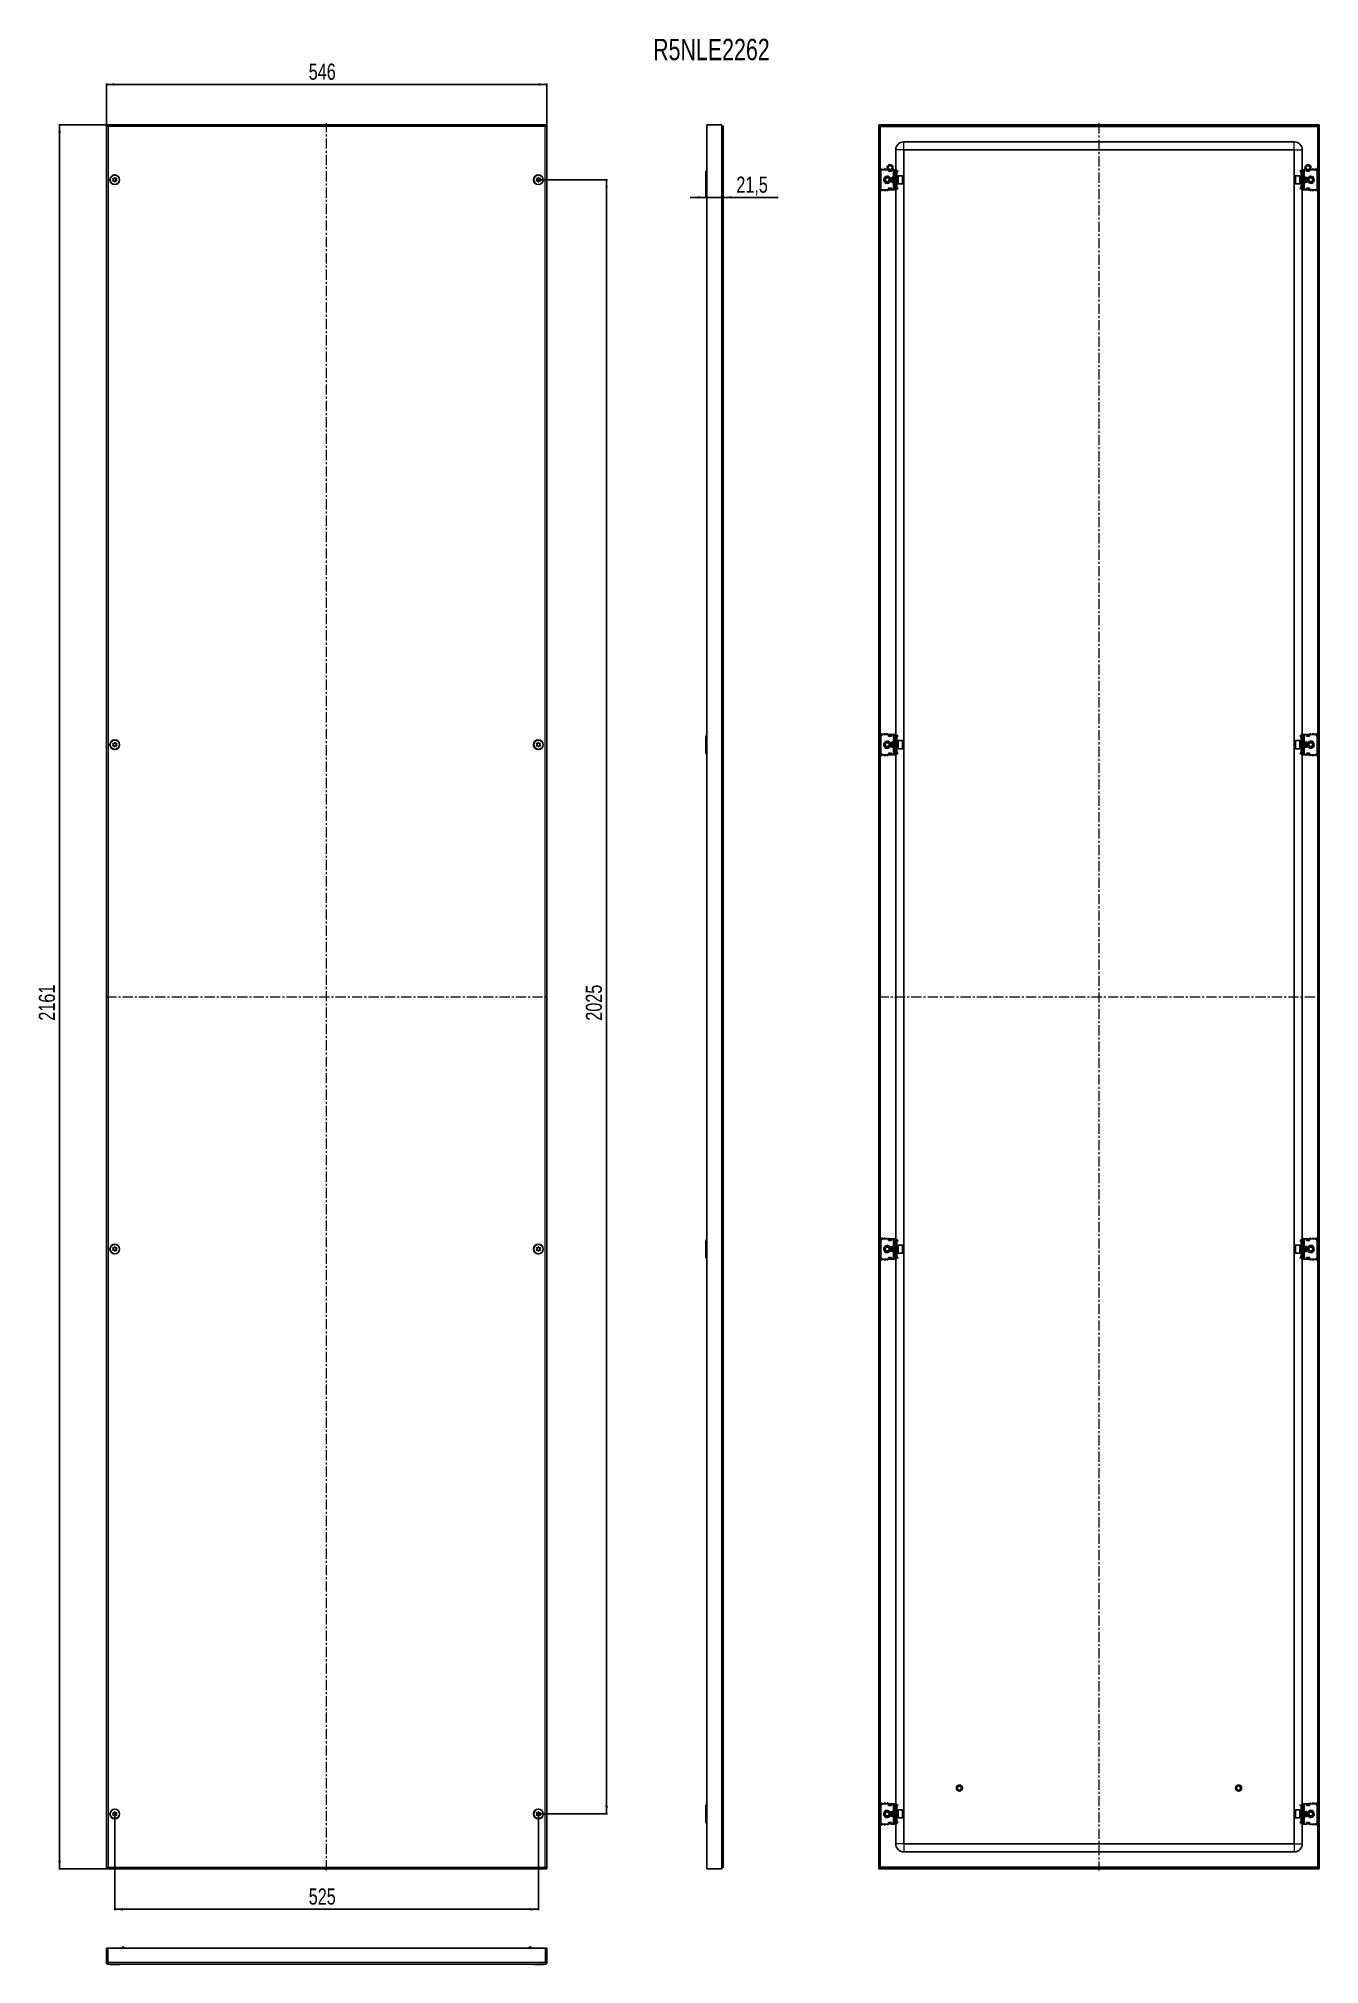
# Model space of a CAD drawing. Header units: millimetres. Extents: x -59 to 1529, y -979 to 1408.
import ezdxf

# ---------------------------------------------------------------- set-up
doc = ezdxf.new("R2010")
doc.units = ezdxf.units.MM
doc.linetypes.add('CENTERX2', pattern=[20.32, 12.7, -2.54, 2.54, -2.54])
doc.layers.add('FORMAT', color=7, linetype='Continuous')
doc.styles.add('SLDTEXTSTYLE0', font='TXT', dxfattribs={"width": 0.75})
doc.dimstyles.new('SLDDIMSTYLE0', dxfattribs={"dimtxt": 20, "dimasz": 10, "dimexe": 0, "dimexo": 0.0625, "dimgap": 5, "dimtad": 2, "dimdec": 1, "dimrnd": 1e-09, "dimzin": 12, "dimdsep": 46, "dimtxsty": 'SLDTEXTSTYLE0', "dimsah": 1, "dimcen": 0.09, "dimadec": 0, "dimazin": 3, "dimtfac": 1, "dimtofl": 0, "dimtmove": 0, "dimatfit": 3, "dimfxl": 0, "dimfrac": 2, "dimtolj": 1, "dimtzin": 12, "dimarcsym": 0})
doc.dimstyles.new('SLDDIMSTYLE1', dxfattribs={"dimtxt": 20, "dimasz": 10, "dimexe": 0, "dimexo": 0.0625, "dimgap": 5, "dimtad": 2, "dimdec": 1, "dimrnd": 1e-09, "dimzin": 12, "dimdsep": 46, "dimtxsty": 'SLDTEXTSTYLE0', "dimsah": 1, "dimcen": 0.09, "dimadec": 0, "dimazin": 3, "dimtfac": 1, "dimtmove": 0, "dimatfit": 0, "dimfxl": 0, "dimfrac": 2, "dimtolj": 1, "dimtzin": 12, "dimarcsym": 0})

msp = doc.modelspace()

# ---------------------------------------------------------------- texts
at = {"layer": 'FORMAT', "insert": (703.12, 1407.41), "char_height": 26.458, "attachment_point": 1, "style": 'SLDTEXTSTYLE0'}
msp.add_mtext('R5NLE2262', dxfattribs=at)

# ---------------------------------------------------------------- blocks, each defined once
blk = doc.blocks.new('_D')
at = {"layer": 'FORMAT'}
for p, q in [((25.5, 1300.8), (25.5, 1351.9)), ((25.5, 1350.9), (571.5, 1350.9)), ((571.5, 1300.8), (571.5, 1351.9))]:
    blk.add_line(p, q, dxfattribs=at)
for points in [[(25.5, 1350.9), (35.5, 1349.4), (35.5, 1352.5)], [(571.5, 1350.9), (561.5, 1352.5), (561.5, 1349.4)]]:
    blk.add_solid(points, dxfattribs=at)
at = {"layer": 'FORMAT', "insert": (276.3, 1376.7), "char_height": 20, "attachment_point": 1, "style": 'SLDTEXTSTYLE0'}
blk.add_mtext('546', dxfattribs=at)
blk = doc.blocks.new('_D_1')
at = {"layer": 'FORMAT'}
for p, q in [((27.2, 1300.8), (-33.5, 1300.8)), ((-32.5, 1300.8), (-32.5, -860.2)), ((27.2, -860.2), (-33.5, -860.2))]:
    blk.add_line(p, q, dxfattribs=at)
for points in [[(-32.5, 1300.8), (-34.1, 1290.8), (-31, 1290.8)], [(-32.5, -860.2), (-31, -850.2), (-34.1, -850.2)]]:
    blk.add_solid(points, dxfattribs=at)
at = {"layer": 'FORMAT', "insert": (-58.3, 190.7), "char_height": 20, "attachment_point": 1, "rotation": 90, "style": 'SLDTEXTSTYLE0'}
blk.add_mtext('2161', dxfattribs=at)
blk = doc.blocks.new('_D_2')
at = {"layer": 'FORMAT'}
for p, q in [((561, 1232.8), (646.5, 1232.8)), ((645.5, 1232.8), (645.5, -792.2)), ((561, -792.2), (646.5, -792.2))]:
    blk.add_line(p, q, dxfattribs=at)
for points in [[(645.5, 1232.8), (643.9, 1222.8), (647, 1222.8)], [(645.5, -792.2), (647, -782.2), (643.9, -782.2)]]:
    blk.add_solid(points, dxfattribs=at)
at = {"layer": 'FORMAT', "insert": (619.7, 190.7), "char_height": 20, "attachment_point": 1, "rotation": 90, "style": 'SLDTEXTSTYLE0'}
blk.add_mtext('2025', dxfattribs=at)
blk = doc.blocks.new('_D_3')
at = {"layer": 'FORMAT'}
for p, q in [((36, -792.3), (36, -911.4)), ((561, -792.3), (561, -911.4)), ((36, -910.4), (561, -910.4))]:
    blk.add_line(p, q, dxfattribs=at)
for points in [[(36, -910.4), (46, -912), (46, -908.9)], [(561, -910.4), (551, -908.9), (551, -912)]]:
    blk.add_solid(points, dxfattribs=at)
at = {"layer": 'FORMAT', "insert": (276.3, -884.6), "char_height": 20, "attachment_point": 1, "style": 'SLDTEXTSTYLE0'}
blk.add_mtext('525', dxfattribs=at)
blk = doc.blocks.new('_D_4')
at = {"layer": 'FORMAT'}
for p, q in [((768.4, 1223.2), (768.4, 1209.9)), ((768.4, 1210.9), (749.1, 1210.9)), ((768.4, 1210.9), (789.9, 1210.9)), ((789.9, 1210.9), (858, 1210.9))]:
    blk.add_line(p, q, dxfattribs=at)
for points in [[(768.4, 1210.9), (758.4, 1212.5), (758.4, 1209.4)], [(789.9, 1210.9), (799.9, 1209.4), (799.9, 1212.5)]]:
    blk.add_solid(points, dxfattribs=at)
at = {"layer": 'FORMAT', "insert": (806.3, 1236.7), "char_height": 20, "attachment_point": 1, "style": 'SLDTEXTSTYLE0'}
blk.add_mtext('21,5', dxfattribs=at)

# ---------------------------------------------------------------- dimensions: what is measured, and where the dimension line sits
at = {"layer": 'FORMAT'}
for base, p1, p2, dimstyle, picture, middle in [((571.47, 1350.92), (25.47, 1300.75), (571.47, 1300.75), 'SLDDIMSTYLE0', '_D', (298.47, 1350.92)), ((789.88, 1210.92), (768.38, 1223.25), (789.88, 1298.65), 'SLDDIMSTYLE1', '_D_4', (832.13, 1210.92)), ((560.97, -910.42), (35.97, -792.25), (560.97, -792.25), 'SLDDIMSTYLE0', '_D_3', (298.47, -910.42))]:
    dim = msp.add_linear_dim(base=base, p1=p1, p2=p2, dimstyle=dimstyle, dxfattribs=at)
    dim.commit()
    dim.dimension.update_dxf_attribs({"geometry": picture, "text_midpoint": middle, "dimtype": 160})
for base, p1, p2, picture, middle in [((-32.54, -860.25), (27.17, 1300.75), (27.17, -860.25), '_D_1', (-32.54, 220.25)), ((645.47, -792.25), (560.97, 1232.75), (560.97, -792.25), '_D_2', (645.47, 220.25))]:
    dim = msp.add_linear_dim(base=base, p1=p1, p2=p2, angle=90, dimstyle='SLDDIMSTYLE0', dxfattribs=at)
    dim.commit()
    dim.dimension.update_dxf_attribs({"geometry": picture, "text_midpoint": middle, "dimtype": 160})

# ---------------------------------------------------------------- linework, layer by layer
at = {"color": 7, "linetype": 'Continuous', "lineweight": 25}
for p, q in [((25.47, 1300.75), (25.47, -860.25)), ((25.47, 1300.75), (26.97, 1300.75)), ((569.77, 1300.75), (27.17, 1300.75)), ((27.17, 1299.63), (27.17, 1300.75)), ((569.77, 1300.75), (569.77, 1299.63)), ((571.47, 1300.75), (569.97, 1300.75)), ((571.47, -860.25), (571.47, 1300.75)), ((769.88, 1300.75), (769.88, -860.25)), ((787.78, 1300.75), (769.88, 1300.75)), ((789.88, 1298.65), (789.88, -858.15)), ((982.79, -860.25), (982.79, 1300.75)), ((982.79, 1300.75), (984.29, 1300.75)), ((984.29, -860.25), (984.29, 1300.75)), ((984.49, 1299.25), (984.49, 1300.75)), ((984.49, 1300.75), (1527.09, 1300.75)), ((984.49, 1299.25), (1527.09, 1299.25)), ((1526.93, 1299.25), (1526.69, 1298.65)), ((1527.09, 1299.25), (1527.09, 1300.75)), ((1528.79, 1300.75), (1527.29, 1300.75)), ((1527.29, 1300.75), (1527.29, -860.25)), ((1528.79, 1300.75), (1528.79, -860.25)), ((1003.79, 1269.75), (1003.79, 1245.25)), ((1497.79, 1279.75), (1013.79, 1279.75)), ((1013.79, 1269.75), (1013.79, -829.25)), ((1497.79, 1269.75), (1013.79, 1269.75)), ((1497.79, -829.25), (1497.79, 1269.75)), ((1507.79, 1245.25), (1507.79, 1269.75)), ((768.38, 1242.25), (768.38, 1223.25)), ((985.29, 1223.25), (985.29, 1242.25)), ((986.29, 1245.5), (986.29, 1244.49)), ((988.29, 1245.25), (994.79, 1245.25)), ((993.79, 1247.84), (993.82, 1248.1)), ((993.79, 1247.64), (993.81, 1247.88)), ((993.79, 1247.84), (993.79, 1247.79)), ((993.79, 1247.64), (993.79, 1247.59)), ((993.8, 1248.05), (993.8, 1248)), ((993.8, 1247.44), (993.81, 1247.39)), ((993.83, 1248.26), (993.82, 1248.21)), ((993.83, 1247.25), (993.84, 1247.2)), ((993.87, 1248.45), (993.86, 1248.41)), ((993.87, 1248.45), (993.95, 1248.69)), ((993.87, 1247.07), (993.88, 1247.02)), ((993.92, 1248.64), (993.91, 1248.6)), ((993.91, 1246.89), (993.93, 1246.84)), ((993.97, 1246.71), (993.98, 1246.7)), ((994.56, 1245.74), (994.59, 1245.71)), ((994.7, 1245.6), (994.73, 1245.57)), ((994.79, 1243.25), (994.79, 1245.25)), ((994.99, 1244.46), (994.79, 1244.58)), ((994.79, 1243.25), (998.79, 1243.25)), ((994.85, 1245.46), (994.88, 1245.43)), ((994.99, 1243.25), (994.99, 1244.46)), ((995.01, 1245.34), (995.05, 1245.31)), ((995.04, 1244.87), (995.38, 1245.11)), ((995.54, 1244.87), (995.04, 1244.52)), ((995.04, 1244.52), (995.04, 1244.87)), ((995.04, 1243.6), (995.04, 1244.52)), ((995.04, 1243.25), (995.04, 1243.6)), ((995.16, 1250.27), (995.37, 1250.39)), ((995.18, 1245.22), (995.22, 1245.19)), ((995.35, 1245.11), (995.22, 1245.23)), ((995.34, 1250.38), (995.3, 1250.35)), ((995.34, 1250.31), (995.3, 1250.35)), ((995.34, 1250.38), (995.56, 1250.46)), ((995.35, 1245.11), (995.36, 1245.22)), ((995.35, 1245.11), (995.4, 1245.09)), ((995.52, 1250.47), (995.48, 1250.45)), ((995.54, 1244.87), (995.94, 1244.87)), ((995.71, 1250.55), (995.67, 1250.53)), ((995.89, 1244.94), (995.67, 1244.96)), ((995.71, 1250.55), (995.94, 1250.62)), ((995.71, 1244.95), (995.75, 1244.93)), ((995.91, 1250.62), (995.86, 1250.6)), ((995.89, 1244.89), (995.93, 1244.87)), ((996.1, 1250.67), (996.05, 1250.66)), ((996.07, 1244.84), (996.11, 1244.83)), ((996.99, 1250.74), (996.24, 1250.67)), ((997.24, 1244.79), (997.05, 1244.76)), ((997.39, 1244.81), (997.43, 1244.82)), ((997.76, 1244.91), (997.58, 1244.87)), ((997.63, 1244.87), (998.04, 1244.87)), ((998.54, 1244.52), (998.04, 1244.87)), ((998.13, 1245.16), (998.54, 1244.87)), ((998.48, 1250.23), (998.44, 1250.25)), ((998.54, 1244.87), (998.54, 1244.52)), ((998.79, 1244.58), (998.54, 1244.43)), ((998.54, 1244.52), (998.54, 1243.6)), ((998.54, 1243.6), (998.54, 1243.25)), ((998.65, 1250.1), (998.61, 1250.13)), ((998.81, 1249.97), (998.77, 1250)), ((998.79, 1243.25), (998.79, 1245.25)), ((998.79, 1245.25), (1001.29, 1245.25)), ((999.05, 1245.78), (998.89, 1245.66)), ((998.95, 1249.83), (998.92, 1249.86)), ((998.95, 1249.83), (999.07, 1249.7)), ((999.06, 1249.71), (999.05, 1249.73)), ((999.08, 1248.62), (999.25, 1248.21)), ((999.56, 1246.63), (999.45, 1246.45)), ((999.57, 1246.63), (999.47, 1246.45)), ((999.62, 1246.77), (999.64, 1246.81)), ((999.68, 1246.95), (999.69, 1247)), ((999.78, 1247.55), (999.72, 1247.24)), ((999.73, 1247.14), (999.74, 1247.19)), ((999.76, 1247.35), (999.77, 1247.4)), ((999.78, 1247.55), (999.78, 1247.6)), ((999.79, 1247.75), (999.79, 1247.75)), ((1001.29, 1245.25), (1002.79, 1245.25)), ((1002.79, 1245.25), (1004.79, 1245.25)), ((1002.79, 1242.25), (1002.79, 1245.25)), ((1002.79, 1223.25), (1002.79, 1242.25)), ((1003.79, 1223.25), (1003.79, 1242.25)), ((1004.79, 1245.25), (1004.79, 1244.49)), ((1004.79, 1244.49), (1004.79, 1221.01)), ((1004.79, 1244.16), (1004.99, 1243.96)), ((1005.29, 1241.5), (1004.79, 1241.5)), ((1004.79, 1238), (1004.79, 1241.5)), ((1005.29, 1243.25), (1005.29, 1242.79)), ((1005.29, 1238), (1005.29, 1241.5)), ((1005.37, 1242.91), (1006.35, 1243.89)), ((1005.73, 1242.56), (1005.37, 1242.91)), ((1005.73, 1242.56), (1006.7, 1243.54)), ((1006.35, 1243.89), (1006.7, 1243.54)), ((1505.23, 1243.89), (1504.87, 1243.54)), ((1505.85, 1242.56), (1504.87, 1243.54)), ((1506.2, 1242.91), (1505.23, 1243.89)), ((1505.85, 1242.56), (1506.2, 1242.91)), ((1506.29, 1243.25), (1506.29, 1242.86)), ((1506.29, 1241.5), (1506.79, 1241.5)), ((1506.29, 1241.5), (1506.29, 1238)), ((1506.58, 1243.96), (1506.79, 1244.16)), ((1506.79, 1245.25), (1508.79, 1245.25)), ((1506.79, 1244.49), (1506.79, 1245.25)), ((1506.79, 1221.01), (1506.79, 1244.49)), ((1506.79, 1241.5), (1506.79, 1238)), ((1507.79, 1242.25), (1507.79, 1223.25)), ((1508.79, 1245.25), (1508.79, 1242.25)), ((1510.29, 1245.25), (1508.79, 1245.25)), ((1508.79, 1242.25), (1508.79, 1223.25)), ((1512.79, 1245.25), (1510.29, 1245.25)), ((1511.79, 1247.84), (1511.82, 1248.1)), ((1511.79, 1247.64), (1511.81, 1247.88)), ((1511.79, 1247.84), (1511.79, 1247.79)), ((1511.79, 1247.64), (1511.79, 1247.59)), ((1511.8, 1248.05), (1511.8, 1248)), ((1511.8, 1247.44), (1511.81, 1247.39)), ((1511.83, 1248.26), (1511.82, 1248.21)), ((1511.83, 1247.25), (1511.84, 1247.2)), ((1511.87, 1248.45), (1511.86, 1248.41)), ((1511.87, 1248.45), (1511.95, 1248.69)), ((1511.87, 1247.07), (1511.88, 1247.02)), ((1511.92, 1248.64), (1511.91, 1248.6)), ((1511.91, 1246.89), (1511.93, 1246.84)), ((1511.97, 1246.71), (1511.98, 1246.7)), ((1512.56, 1245.74), (1512.59, 1245.71)), ((1512.7, 1245.6), (1512.73, 1245.57)), ((1512.79, 1243.25), (1512.79, 1245.25)), ((1513.04, 1244.43), (1512.79, 1244.58)), ((1516.79, 1243.25), (1512.79, 1243.25)), ((1512.85, 1245.46), (1512.88, 1245.43)), ((1513.01, 1245.34), (1513.05, 1245.31)), ((1513.04, 1244.87), (1513.38, 1245.11)), ((1513.54, 1244.87), (1513.04, 1244.52)), ((1513.04, 1244.52), (1513.04, 1244.87)), ((1513.04, 1243.6), (1513.04, 1244.52)), ((1513.04, 1243.25), (1513.04, 1243.6)), ((1513.16, 1250.27), (1513.37, 1250.39)), ((1513.18, 1245.22), (1513.22, 1245.19)), ((1513.35, 1245.11), (1513.22, 1245.23)), ((1513.34, 1250.38), (1513.3, 1250.35)), ((1513.34, 1250.31), (1513.3, 1250.35)), ((1513.34, 1250.38), (1513.56, 1250.46)), ((1513.35, 1245.11), (1513.36, 1245.22)), ((1513.35, 1245.11), (1513.4, 1245.09)), ((1513.52, 1250.47), (1513.48, 1250.45)), ((1513.54, 1244.87), (1513.94, 1244.87)), ((1513.71, 1250.55), (1513.67, 1250.53)), ((1513.89, 1244.94), (1513.67, 1244.96)), ((1513.89, 1244.89), (1513.69, 1244.99)), ((1513.71, 1244.95), (1513.75, 1244.93)), ((1513.91, 1250.62), (1513.86, 1250.6)), ((1513.89, 1244.89), (1513.93, 1244.87)), ((1514.1, 1250.67), (1514.05, 1250.66)), ((1514.07, 1244.84), (1514.11, 1244.83)), ((1514.99, 1250.74), (1514.24, 1250.67)), ((1515.24, 1244.79), (1515.05, 1244.76)), ((1515.39, 1244.81), (1515.43, 1244.82)), ((1515.63, 1244.87), (1516.04, 1244.87)), ((1516.54, 1244.52), (1516.04, 1244.87)), ((1516.13, 1245.16), (1516.54, 1244.87)), ((1516.48, 1250.23), (1516.44, 1250.25)), ((1516.54, 1244.87), (1516.54, 1244.52)), ((1516.54, 1244.52), (1516.54, 1243.6)), ((1516.54, 1243.6), (1516.54, 1243.25)), ((1516.79, 1244.58), (1516.59, 1244.46)), ((1516.59, 1244.46), (1516.59, 1243.25)), ((1516.65, 1250.1), (1516.61, 1250.13)), ((1516.81, 1249.97), (1516.77, 1250)), ((1516.79, 1243.25), (1516.79, 1245.25)), ((1523.29, 1245.25), (1516.79, 1245.25)), ((1516.95, 1249.83), (1516.92, 1249.86)), ((1516.95, 1249.83), (1517.07, 1249.7)), ((1517.06, 1249.71), (1517.05, 1249.73)), ((1517.08, 1248.62), (1517.25, 1248.21)), ((1517.56, 1246.63), (1517.45, 1246.45)), ((1517.57, 1246.63), (1517.47, 1246.45)), ((1517.62, 1246.77), (1517.64, 1246.81)), ((1517.68, 1246.95), (1517.69, 1247)), ((1517.78, 1247.55), (1517.72, 1247.24)), ((1517.73, 1247.14), (1517.74, 1247.19)), ((1517.76, 1247.35), (1517.77, 1247.4)), ((1517.78, 1247.55), (1517.78, 1247.6)), ((1517.79, 1247.75), (1517.79, 1247.75)), ((1525.29, 1244.49), (1525.29, 1245.5)), ((1526.29, 1242.25), (1526.29, 1223.25)), ((790.13, 1238.54), (789.88, 1238.54)), ((789.88, 1226.97), (790.13, 1226.97)), ((790.13, 1238.54), (790.13, 1237.82)), ((790.13, 1237.82), (790.13, 1226.97)), ((986.29, 1221.01), (986.29, 1220)), ((988.29, 1220.25), (994.79, 1220.25)), ((994.29, 1220.25), (994.29, 1220)), ((994.79, 1222.25), (994.79, 1220.25)), ((994.79, 1222.25), (998.79, 1222.25)), ((994.79, 1220.37), (994.99, 1220.37)), ((994.99, 1220.37), (994.99, 1222.25)), ((995.04, 1221.9), (995.04, 1222.25)), ((995.04, 1220.98), (995.04, 1221.9)), ((995.04, 1220.63), (995.04, 1220.98)), ((995.04, 1220.98), (995.54, 1220.63)), ((995.54, 1220.28), (995.04, 1220.63)), ((995.54, 1220.63), (995.54, 1220.28)), ((998.04, 1220.63), (995.54, 1220.63)), ((998.04, 1220.28), (995.54, 1220.28)), ((997.34, 1235.75), (996.79, 1235.2)), ((996.79, 1235.2), (996.79, 1231.43)), ((996.79, 1231.43), (996.79, 1230.3)), ((996.79, 1230.3), (997.34, 1229.75)), ((997.4, 1235.75), (997.34, 1235.75)), ((997.34, 1235.75), (997.34, 1231.13)), ((997.34, 1231.13), (997.34, 1229.75)), ((997.34, 1229.75), (997.4, 1229.75)), ((997.79, 1235.2), (997.4, 1235.75)), ((997.4, 1235.75), (997.4, 1235.28)), ((997.4, 1235.28), (997.4, 1229.75)), ((997.4, 1229.75), (997.79, 1230.3)), ((998.18, 1235.75), (997.79, 1235.2)), ((997.79, 1235.2), (997.79, 1234.81)), ((997.79, 1234.81), (997.79, 1230.3)), ((997.79, 1230.3), (998.18, 1229.75)), ((998.04, 1220.63), (998.54, 1220.98)), ((998.04, 1220.28), (998.04, 1220.63)), ((998.54, 1220.63), (998.04, 1220.28)), ((998.4, 1235.75), (998.18, 1235.75)), ((998.18, 1235.75), (998.18, 1235.28)), ((998.18, 1235.28), (998.18, 1229.75)), ((998.18, 1229.75), (998.4, 1229.75)), ((998.79, 1235.2), (998.4, 1235.75)), ((998.4, 1235.75), (998.4, 1235.28)), ((998.4, 1235.28), (998.4, 1229.75)), ((998.4, 1229.75), (998.79, 1230.3)), ((998.54, 1222.25), (998.54, 1221.9)), ((998.54, 1221.9), (998.54, 1220.98)), ((998.54, 1220.98), (998.54, 1220.63)), ((999.18, 1235.75), (998.79, 1235.2)), ((998.79, 1235.2), (998.79, 1234.81)), ((998.79, 1234.81), (998.79, 1230.3)), ((998.79, 1230.3), (999.18, 1229.75)), ((998.79, 1222.25), (998.79, 1220.25)), ((998.79, 1220.25), (1001.29, 1220.25)), ((999.4, 1235.75), (999.18, 1235.75)), ((999.18, 1235.75), (999.18, 1235.28)), ((999.18, 1235.28), (999.18, 1229.75)), ((999.18, 1229.75), (999.4, 1229.75)), ((999.79, 1235.2), (999.4, 1235.75)), ((999.4, 1235.75), (999.4, 1235.28)), ((999.4, 1235.28), (999.4, 1229.75)), ((999.4, 1229.75), (999.79, 1230.3)), ((1000.18, 1235.75), (999.79, 1235.2)), ((999.79, 1235.2), (999.79, 1234.81)), ((999.79, 1234.81), (999.79, 1230.3)), ((999.79, 1230.3), (1000.18, 1229.75)), ((1000.4, 1235.75), (1000.18, 1235.75)), ((1000.18, 1235.75), (1000.18, 1235.28)), ((1000.18, 1235.28), (1000.18, 1229.75)), ((1000.18, 1229.75), (1000.4, 1229.75)), ((1000.79, 1235.2), (1000.4, 1235.75)), ((1000.4, 1235.75), (1000.4, 1235.28)), ((1000.4, 1235.28), (1000.4, 1229.75)), ((1000.4, 1229.75), (1000.79, 1230.3)), ((1002.29, 1236.75), (1000.79, 1236.75)), ((1000.79, 1228.75), (1000.79, 1236.75)), ((1000.79, 1228.75), (1002.29, 1228.75)), ((1001.29, 1220.25), (1002.79, 1220.25)), ((1002.79, 1220.25), (1002.79, 1223.25)), ((1004.79, 1220.25), (1002.79, 1220.25)), ((1003.79, 1220.25), (1003.79, 545.25)), ((1005.29, 1238), (1004.79, 1238)), ((1005.18, 1235.75), (1004.79, 1235.2)), ((1004.79, 1230.3), (1005.18, 1229.75)), ((1004.79, 1227.5), (1005.29, 1227.5)), ((1004.79, 1224), (1004.79, 1227.5)), ((1005.29, 1224), (1004.79, 1224)), ((1004.99, 1221.54), (1004.79, 1221.34)), ((1004.79, 1221.01), (1004.79, 1220.25)), ((1005.4, 1235.75), (1005.18, 1235.75)), ((1005.18, 1235.75), (1005.18, 1235.28)), ((1005.18, 1235.28), (1005.18, 1229.75)), ((1005.18, 1229.75), (1005.4, 1229.75)), ((1005.29, 1235.75), (1005.29, 1238)), ((1005.29, 1227.5), (1005.29, 1229.75)), ((1005.29, 1224), (1005.29, 1227.5)), ((1005.29, 1222.25), (1005.29, 1222.64)), ((1005.73, 1222.94), (1005.37, 1222.59)), ((1005.37, 1222.59), (1006.35, 1221.61)), ((1005.79, 1235.2), (1005.4, 1235.75)), ((1005.4, 1235.75), (1005.4, 1235.28)), ((1005.4, 1235.28), (1005.4, 1229.75)), ((1005.4, 1229.75), (1005.79, 1230.3)), ((1005.73, 1222.94), (1006.7, 1221.96)), ((1006.18, 1235.75), (1005.79, 1235.2)), ((1005.79, 1235.2), (1005.79, 1234.81)), ((1005.79, 1234.81), (1005.79, 1230.3)), ((1005.79, 1230.3), (1006.18, 1229.75)), ((1006.54, 1235.75), (1006.18, 1235.75)), ((1006.18, 1235.75), (1006.18, 1235.28)), ((1006.18, 1235.28), (1006.18, 1229.75)), ((1006.18, 1229.75), (1006.54, 1229.75)), ((1006.35, 1221.61), (1006.7, 1221.96)), ((1012.19, 1237.75), (1006.79, 1237.75)), ((1006.79, 1237.75), (1006.79, 1230.06)), ((1006.79, 1230.06), (1006.79, 1227.75)), ((1006.79, 1227.75), (1012.19, 1227.75)), ((1012.79, 1237.15), (1012.79, 1230.38)), ((1012.79, 1230.38), (1012.79, 1228.35)), ((1498.79, 1228.35), (1498.79, 1237.15)), ((1504.79, 1237.75), (1499.39, 1237.75)), ((1499.39, 1227.75), (1504.79, 1227.75)), ((1504.79, 1227.75), (1504.79, 1237.75)), ((1505.85, 1222.94), (1504.87, 1221.96)), ((1505.23, 1221.61), (1504.87, 1221.96)), ((1505.4, 1235.75), (1505.04, 1235.75)), ((1505.04, 1229.75), (1505.4, 1229.75)), ((1506.2, 1222.59), (1505.23, 1221.61)), ((1505.79, 1235.2), (1505.4, 1235.75)), ((1505.4, 1235.28), (1505.4, 1235.75)), ((1505.4, 1229.75), (1505.4, 1235.28)), ((1505.4, 1229.75), (1505.79, 1230.3)), ((1506.18, 1235.75), (1505.79, 1235.2)), ((1505.79, 1234.81), (1505.79, 1235.2)), ((1505.79, 1230.3), (1505.79, 1234.81)), ((1505.79, 1230.3), (1506.18, 1229.75)), ((1505.85, 1222.94), (1506.2, 1222.59)), ((1506.4, 1235.75), (1506.18, 1235.75)), ((1506.18, 1235.28), (1506.18, 1235.75)), ((1506.18, 1229.75), (1506.18, 1235.28)), ((1506.18, 1229.75), (1506.4, 1229.75)), ((1506.79, 1238), (1506.29, 1238)), ((1506.29, 1238), (1506.29, 1235.75)), ((1506.29, 1229.75), (1506.29, 1227.5)), ((1506.29, 1227.5), (1506.79, 1227.5)), ((1506.29, 1227.5), (1506.29, 1224)), ((1506.29, 1224), (1506.79, 1224)), ((1506.29, 1222.25), (1506.29, 1222.71)), ((1506.79, 1235.2), (1506.4, 1235.75)), ((1506.4, 1235.28), (1506.4, 1235.75)), ((1506.4, 1229.75), (1506.4, 1235.28)), ((1506.4, 1229.75), (1506.79, 1230.3)), ((1506.79, 1221.34), (1506.58, 1221.54)), ((1506.79, 1227.5), (1506.79, 1224)), ((1506.79, 1220.25), (1506.79, 1221.01)), ((1508.79, 1220.25), (1506.79, 1220.25)), ((1507.79, 545.25), (1507.79, 1220.25)), ((1508.79, 1223.25), (1508.79, 1220.25)), ((1510.29, 1220.25), (1508.79, 1220.25)), ((1510.79, 1236.75), (1509.29, 1236.75)), ((1509.29, 1228.75), (1510.79, 1228.75)), ((1512.79, 1220.25), (1510.29, 1220.25)), ((1510.79, 1236.75), (1510.79, 1228.75)), ((1511.18, 1235.75), (1510.79, 1235.2)), ((1510.79, 1230.3), (1511.18, 1229.75)), ((1511.4, 1235.75), (1511.18, 1235.75)), ((1511.18, 1235.28), (1511.18, 1235.75)), ((1511.18, 1229.75), (1511.18, 1235.28)), ((1511.18, 1229.75), (1511.4, 1229.75)), ((1511.79, 1235.2), (1511.4, 1235.75)), ((1511.4, 1235.28), (1511.4, 1235.75)), ((1511.4, 1229.75), (1511.4, 1235.28)), ((1511.4, 1229.75), (1511.79, 1230.3)), ((1512.18, 1235.75), (1511.79, 1235.2)), ((1511.79, 1234.81), (1511.79, 1235.2)), ((1511.79, 1230.3), (1511.79, 1234.81)), ((1511.79, 1230.3), (1512.18, 1229.75)), ((1512.4, 1235.75), (1512.18, 1235.75)), ((1512.18, 1235.28), (1512.18, 1235.75)), ((1512.18, 1229.75), (1512.18, 1235.28)), ((1512.18, 1229.75), (1512.4, 1229.75)), ((1512.79, 1235.2), (1512.4, 1235.75)), ((1512.4, 1235.28), (1512.4, 1235.75)), ((1512.4, 1229.75), (1512.4, 1235.28)), ((1512.4, 1229.75), (1512.79, 1230.3)), ((1513.18, 1235.75), (1512.79, 1235.2)), ((1512.79, 1234.81), (1512.79, 1235.2)), ((1512.79, 1230.3), (1512.79, 1234.81)), ((1512.79, 1230.3), (1513.18, 1229.75)), ((1516.79, 1222.25), (1512.79, 1222.25)), ((1512.79, 1222.25), (1512.79, 1220.25)), ((1513.04, 1221.9), (1513.04, 1222.25)), ((1513.04, 1220.98), (1513.04, 1221.9)), ((1513.04, 1220.98), (1513.54, 1220.63)), ((1513.04, 1220.63), (1513.04, 1220.98)), ((1513.54, 1220.28), (1513.04, 1220.63)), ((1513.4, 1235.75), (1513.18, 1235.75)), ((1513.18, 1235.28), (1513.18, 1235.75)), ((1513.18, 1229.75), (1513.18, 1235.28)), ((1513.18, 1229.75), (1513.4, 1229.75)), ((1513.79, 1235.2), (1513.4, 1235.75)), ((1513.4, 1235.28), (1513.4, 1235.75)), ((1513.4, 1229.75), (1513.4, 1235.28)), ((1513.4, 1229.75), (1513.79, 1230.3)), ((1516.04, 1220.63), (1513.54, 1220.63)), ((1513.54, 1220.63), (1513.54, 1220.28)), ((1516.04, 1220.28), (1513.54, 1220.28)), ((1514.18, 1235.75), (1513.79, 1235.2)), ((1513.79, 1234.81), (1513.79, 1235.2)), ((1513.79, 1230.3), (1513.79, 1234.81)), ((1513.79, 1230.3), (1514.18, 1229.75)), ((1514.23, 1235.75), (1514.18, 1235.75)), ((1514.18, 1235.28), (1514.18, 1235.75)), ((1514.18, 1229.75), (1514.18, 1235.28)), ((1514.18, 1229.75), (1514.23, 1229.75)), ((1514.79, 1235.2), (1514.23, 1235.75)), ((1514.23, 1229.75), (1514.23, 1235.75)), ((1514.23, 1229.75), (1514.79, 1230.3)), ((1514.79, 1230.3), (1514.79, 1235.2)), ((1516.04, 1220.63), (1516.54, 1220.98)), ((1516.04, 1220.28), (1516.04, 1220.63)), ((1516.54, 1220.63), (1516.04, 1220.28)), ((1516.54, 1222.25), (1516.54, 1221.9)), ((1516.54, 1221.9), (1516.54, 1220.98)), ((1516.54, 1220.98), (1516.54, 1220.63)), ((1516.59, 1222.25), (1516.59, 1220.37)), ((1516.59, 1220.37), (1516.79, 1220.37)), ((1516.79, 1222.25), (1516.79, 1220.25)), ((1523.29, 1220.25), (1516.79, 1220.25)), ((1517.29, 1220), (1517.29, 1220.25)), ((1525.29, 1220), (1525.29, 1221.01)), ((768.38, 542.25), (768.38, 523.25)), ((790.13, 538.54), (789.88, 538.54)), ((789.88, 526.97), (790.13, 526.97)), ((790.13, 538.54), (790.13, 537.82)), ((790.13, 537.82), (790.13, 526.97)), ((985.29, 523.25), (985.29, 542.25)), ((986.29, 545.5), (986.29, 544.49)), ((988.29, 545.25), (994.79, 545.25)), ((994.29, 545.5), (994.29, 545.25)), ((994.79, 543.25), (994.79, 545.25)), ((994.99, 545.13), (994.79, 545.13)), ((994.79, 543.25), (998.79, 543.25)), ((994.99, 543.25), (994.99, 545.13)), ((995.04, 544.87), (995.54, 545.23)), ((995.54, 544.87), (995.04, 544.52)), ((995.04, 544.52), (995.04, 544.87)), ((995.04, 543.6), (995.04, 544.52)), ((995.04, 543.25), (995.04, 543.6)), ((995.54, 545.23), (995.54, 544.87)), ((995.54, 545.23), (998.04, 545.23)), ((995.54, 544.87), (998.04, 544.87)), ((997.34, 535.75), (996.79, 535.2)), ((996.79, 535.2), (996.79, 531.43)), ((996.79, 531.43), (996.79, 530.3)), ((996.79, 530.3), (997.34, 529.75)), ((997.4, 535.75), (997.34, 535.75)), ((997.34, 535.75), (997.34, 531.13)), ((997.34, 531.13), (997.34, 529.75)), ((997.34, 529.75), (997.4, 529.75)), ((997.79, 535.2), (997.4, 535.75)), ((997.4, 535.75), (997.4, 535.28)), ((997.4, 535.28), (997.4, 529.75)), ((997.4, 529.75), (997.79, 530.3)), ((998.18, 535.75), (997.79, 535.2)), ((997.79, 535.2), (997.79, 534.81)), ((997.79, 534.81), (997.79, 530.3)), ((997.79, 530.3), (998.18, 529.75)), ((998.04, 544.87), (998.04, 545.23)), ((998.04, 545.23), (998.54, 544.87)), ((998.54, 544.52), (998.04, 544.87)), ((998.4, 535.75), (998.18, 535.75)), ((998.18, 535.75), (998.18, 535.28)), ((998.18, 535.28), (998.18, 529.75)), ((998.18, 529.75), (998.4, 529.75)), ((998.79, 535.2), (998.4, 535.75)), ((998.4, 535.75), (998.4, 535.28)), ((998.4, 535.28), (998.4, 529.75)), ((998.4, 529.75), (998.79, 530.3)), ((998.54, 544.87), (998.54, 544.52)), ((998.54, 544.52), (998.54, 543.6)), ((998.54, 543.6), (998.54, 543.25)), ((998.79, 543.25), (998.79, 545.25)), ((998.79, 545.25), (1001.29, 545.25)), ((999.18, 535.75), (998.79, 535.2)), ((998.79, 535.2), (998.79, 534.81)), ((998.79, 534.81), (998.79, 530.3)), ((998.79, 530.3), (999.18, 529.75)), ((999.4, 535.75), (999.18, 535.75)), ((999.18, 535.75), (999.18, 535.28)), ((999.18, 535.28), (999.18, 529.75)), ((999.18, 529.75), (999.4, 529.75)), ((999.79, 535.2), (999.4, 535.75)), ((999.4, 535.75), (999.4, 535.28)), ((999.4, 535.28), (999.4, 529.75)), ((999.4, 529.75), (999.79, 530.3)), ((1000.18, 535.75), (999.79, 535.2)), ((999.79, 535.2), (999.79, 534.81)), ((999.79, 534.81), (999.79, 530.3)), ((999.79, 530.3), (1000.18, 529.75)), ((1000.4, 535.75), (1000.18, 535.75)), ((1000.18, 535.75), (1000.18, 535.28)), ((1000.18, 535.28), (1000.18, 529.75)), ((1000.18, 529.75), (1000.4, 529.75)), ((1000.79, 535.2), (1000.4, 535.75)), ((1000.4, 535.75), (1000.4, 535.28)), ((1000.4, 535.28), (1000.4, 529.75)), ((1000.4, 529.75), (1000.79, 530.3)), ((1002.29, 536.75), (1000.79, 536.75)), ((1000.79, 528.75), (1000.79, 536.75)), ((1000.79, 528.75), (1002.29, 528.75)), ((1001.29, 545.25), (1002.79, 545.25)), ((1002.79, 545.25), (1004.79, 545.25)), ((1002.79, 542.25), (1002.79, 545.25)), ((1002.79, 523.25), (1002.79, 542.25)), ((1003.79, 523.25), (1003.79, 542.25)), ((1004.79, 545.25), (1004.79, 544.49)), ((1004.79, 544.49), (1004.79, 521.01)), ((1004.79, 544.16), (1004.99, 543.96)), ((1005.29, 541.5), (1004.79, 541.5)), ((1004.79, 538), (1004.79, 541.5)), ((1005.29, 538), (1004.79, 538)), ((1005.18, 535.75), (1004.79, 535.2)), ((1004.79, 530.3), (1005.18, 529.75)), ((1004.79, 527.5), (1005.29, 527.5)), ((1004.79, 524), (1004.79, 527.5)), ((1005.4, 535.75), (1005.18, 535.75)), ((1005.18, 535.75), (1005.18, 535.28)), ((1005.18, 535.28), (1005.18, 529.75)), ((1005.18, 529.75), (1005.4, 529.75)), ((1005.29, 543.25), (1005.29, 542.79)), ((1005.29, 538), (1005.29, 541.5)), ((1005.29, 535.75), (1005.29, 538)), ((1005.29, 527.5), (1005.29, 529.75)), ((1005.29, 524), (1005.29, 527.5)), ((1005.37, 542.91), (1006.35, 543.89)), ((1005.73, 542.56), (1005.37, 542.91)), ((1005.79, 535.2), (1005.4, 535.75)), ((1005.4, 535.75), (1005.4, 535.28)), ((1005.4, 535.28), (1005.4, 529.75)), ((1005.4, 529.75), (1005.79, 530.3)), ((1005.73, 542.56), (1006.7, 543.54)), ((1006.18, 535.75), (1005.79, 535.2)), ((1005.79, 535.2), (1005.79, 534.81)), ((1005.79, 534.81), (1005.79, 530.3)), ((1005.79, 530.3), (1006.18, 529.75)), ((1006.54, 535.75), (1006.18, 535.75)), ((1006.18, 535.75), (1006.18, 535.28)), ((1006.18, 535.28), (1006.18, 529.75)), ((1006.18, 529.75), (1006.54, 529.75)), ((1006.35, 543.89), (1006.7, 543.54)), ((1012.19, 537.75), (1006.79, 537.75)), ((1006.79, 537.75), (1006.79, 530.06)), ((1006.79, 530.06), (1006.79, 527.75)), ((1006.79, 527.75), (1012.19, 527.75)), ((1012.79, 537.15), (1012.79, 530.38)), ((1012.79, 530.38), (1012.79, 528.35)), ((1498.79, 528.35), (1498.79, 537.15)), ((1504.79, 537.75), (1499.39, 537.75)), ((1499.39, 527.75), (1504.79, 527.75)), ((1504.79, 527.75), (1504.79, 537.75)), ((1505.23, 543.89), (1504.87, 543.54)), ((1505.85, 542.56), (1504.87, 543.54)), ((1505.4, 535.75), (1505.04, 535.75)), ((1505.04, 529.75), (1505.4, 529.75)), ((1506.2, 542.91), (1505.23, 543.89)), ((1505.79, 535.2), (1505.4, 535.75)), ((1505.4, 535.28), (1505.4, 535.75)), ((1505.4, 529.75), (1505.4, 535.28)), ((1505.4, 529.75), (1505.79, 530.3)), ((1506.18, 535.75), (1505.79, 535.2)), ((1505.79, 534.81), (1505.79, 535.2)), ((1505.79, 530.3), (1505.79, 534.81)), ((1505.79, 530.3), (1506.18, 529.75)), ((1505.85, 542.56), (1506.2, 542.91)), ((1506.4, 535.75), (1506.18, 535.75)), ((1506.18, 535.28), (1506.18, 535.75)), ((1506.18, 529.75), (1506.18, 535.28)), ((1506.18, 529.75), (1506.4, 529.75)), ((1506.29, 543.25), (1506.29, 542.86)), ((1506.29, 541.5), (1506.79, 541.5)), ((1506.29, 541.5), (1506.29, 538)), ((1506.79, 538), (1506.29, 538)), ((1506.29, 538), (1506.29, 535.75)), ((1506.29, 529.75), (1506.29, 527.5)), ((1506.29, 527.5), (1506.79, 527.5)), ((1506.29, 527.5), (1506.29, 524)), ((1506.79, 535.2), (1506.4, 535.75)), ((1506.4, 535.28), (1506.4, 535.75)), ((1506.4, 529.75), (1506.4, 535.28)), ((1506.4, 529.75), (1506.79, 530.3)), ((1506.58, 543.96), (1506.79, 544.16)), ((1506.79, 545.25), (1508.79, 545.25)), ((1506.79, 544.49), (1506.79, 545.25)), ((1506.79, 521.01), (1506.79, 544.49)), ((1506.79, 541.5), (1506.79, 538)), ((1506.79, 527.5), (1506.79, 524)), ((1507.79, 542.25), (1507.79, 523.25)), ((1508.79, 545.25), (1508.79, 542.25)), ((1510.29, 545.25), (1508.79, 545.25)), ((1508.79, 542.25), (1508.79, 523.25)), ((1510.79, 536.75), (1509.29, 536.75)), ((1509.29, 528.75), (1510.79, 528.75)), ((1512.79, 545.25), (1510.29, 545.25)), ((1510.79, 536.75), (1510.79, 528.75)), ((1511.18, 535.75), (1510.79, 535.2)), ((1510.79, 530.3), (1511.18, 529.75)), ((1511.4, 535.75), (1511.18, 535.75)), ((1511.18, 535.28), (1511.18, 535.75)), ((1511.18, 529.75), (1511.18, 535.28)), ((1511.18, 529.75), (1511.4, 529.75)), ((1511.79, 535.2), (1511.4, 535.75)), ((1511.4, 535.28), (1511.4, 535.75)), ((1511.4, 529.75), (1511.4, 535.28)), ((1511.4, 529.75), (1511.79, 530.3)), ((1512.18, 535.75), (1511.79, 535.2)), ((1511.79, 534.81), (1511.79, 535.2)), ((1511.79, 530.3), (1511.79, 534.81)), ((1511.79, 530.3), (1512.18, 529.75)), ((1512.4, 535.75), (1512.18, 535.75)), ((1512.18, 535.28), (1512.18, 535.75)), ((1512.18, 529.75), (1512.18, 535.28)), ((1512.18, 529.75), (1512.4, 529.75)), ((1512.79, 535.2), (1512.4, 535.75)), ((1512.4, 535.28), (1512.4, 535.75)), ((1512.4, 529.75), (1512.4, 535.28)), ((1512.4, 529.75), (1512.79, 530.3)), ((1512.79, 543.25), (1512.79, 545.25)), ((1516.79, 543.25), (1512.79, 543.25)), ((1513.18, 535.75), (1512.79, 535.2)), ((1512.79, 534.81), (1512.79, 535.2)), ((1512.79, 530.3), (1512.79, 534.81)), ((1512.79, 530.3), (1513.18, 529.75)), ((1513.04, 544.87), (1513.54, 545.23)), ((1513.54, 544.87), (1513.04, 544.52)), ((1513.04, 544.52), (1513.04, 544.87)), ((1513.04, 543.6), (1513.04, 544.52)), ((1513.04, 543.25), (1513.04, 543.6)), ((1513.4, 535.75), (1513.18, 535.75)), ((1513.18, 535.28), (1513.18, 535.75)), ((1513.18, 529.75), (1513.18, 535.28)), ((1513.18, 529.75), (1513.4, 529.75)), ((1513.79, 535.2), (1513.4, 535.75)), ((1513.4, 535.28), (1513.4, 535.75)), ((1513.4, 529.75), (1513.4, 535.28)), ((1513.4, 529.75), (1513.79, 530.3)), ((1513.54, 545.23), (1513.54, 544.87)), ((1513.54, 545.23), (1516.04, 545.23)), ((1513.54, 544.87), (1516.04, 544.87)), ((1514.18, 535.75), (1513.79, 535.2)), ((1513.79, 534.81), (1513.79, 535.2)), ((1513.79, 530.3), (1513.79, 534.81)), ((1513.79, 530.3), (1514.18, 529.75)), ((1514.23, 535.75), (1514.18, 535.75)), ((1514.18, 535.28), (1514.18, 535.75)), ((1514.18, 529.75), (1514.18, 535.28)), ((1514.18, 529.75), (1514.23, 529.75)), ((1514.79, 535.2), (1514.23, 535.75)), ((1514.23, 529.75), (1514.23, 535.75)), ((1514.23, 529.75), (1514.79, 530.3)), ((1514.79, 530.3), (1514.79, 535.2)), ((1516.04, 544.87), (1516.04, 545.23)), ((1516.04, 545.23), (1516.54, 544.87)), ((1516.54, 544.52), (1516.04, 544.87)), ((1516.54, 544.87), (1516.54, 544.52)), ((1516.54, 544.52), (1516.54, 543.6)), ((1516.54, 543.6), (1516.54, 543.25)), ((1516.59, 545.13), (1516.59, 543.25)), ((1516.79, 545.13), (1516.59, 545.13)), ((1516.79, 543.25), (1516.79, 545.25)), ((1523.29, 545.25), (1516.79, 545.25)), ((1517.29, 545.25), (1517.29, 545.5)), ((1525.29, 544.49), (1525.29, 545.5)), ((1526.29, 542.25), (1526.29, 523.25)), ((986.29, 521.01), (986.29, 520)), ((988.29, 520.25), (994.79, 520.25)), ((994.29, 520.25), (994.29, 520)), ((994.79, 522.25), (994.79, 520.25)), ((994.79, 522.25), (998.79, 522.25)), ((994.79, 520.37), (994.99, 520.37)), ((994.99, 520.37), (994.99, 522.25)), ((995.04, 521.9), (995.04, 522.25)), ((995.04, 520.98), (995.04, 521.9)), ((995.04, 520.63), (995.04, 520.98)), ((995.04, 520.98), (995.54, 520.63)), ((995.54, 520.28), (995.04, 520.63)), ((995.54, 520.63), (995.54, 520.28)), ((998.04, 520.63), (995.54, 520.63)), ((998.04, 520.28), (995.54, 520.28)), ((998.04, 520.63), (998.54, 520.98)), ((998.04, 520.28), (998.04, 520.63)), ((998.54, 520.63), (998.04, 520.28)), ((998.54, 522.25), (998.54, 521.9)), ((998.54, 521.9), (998.54, 520.98)), ((998.54, 520.98), (998.54, 520.63)), ((998.79, 522.25), (998.79, 520.25)), ((998.79, 520.25), (1001.29, 520.25)), ((1001.29, 520.25), (1002.79, 520.25)), ((1002.79, 520.25), (1002.79, 523.25)), ((1004.79, 520.25), (1002.79, 520.25)), ((1003.79, 520.25), (1003.79, -79.75)), ((1005.29, 524), (1004.79, 524)), ((1004.99, 521.54), (1004.79, 521.34)), ((1004.79, 521.01), (1004.79, 520.25)), ((1005.29, 522.25), (1005.29, 522.64)), ((1005.73, 522.94), (1005.37, 522.59)), ((1005.37, 522.59), (1006.35, 521.61)), ((1005.73, 522.94), (1006.7, 521.96)), ((1006.35, 521.61), (1006.7, 521.96)), ((1505.85, 522.94), (1504.87, 521.96)), ((1505.23, 521.61), (1504.87, 521.96)), ((1506.2, 522.59), (1505.23, 521.61)), ((1505.85, 522.94), (1506.2, 522.59)), ((1506.29, 524), (1506.79, 524)), ((1506.29, 522.25), (1506.29, 522.71)), ((1506.79, 521.34), (1506.58, 521.54)), ((1506.79, 520.25), (1506.79, 521.01)), ((1508.79, 520.25), (1506.79, 520.25)), ((1507.79, -79.75), (1507.79, 520.25)), ((1508.79, 523.25), (1508.79, 520.25)), ((1510.29, 520.25), (1508.79, 520.25)), ((1512.79, 520.25), (1510.29, 520.25)), ((1516.79, 522.25), (1512.79, 522.25)), ((1512.79, 522.25), (1512.79, 520.25)), ((1513.04, 521.9), (1513.04, 522.25)), ((1513.04, 520.98), (1513.04, 521.9)), ((1513.04, 520.98), (1513.54, 520.63)), ((1513.04, 520.63), (1513.04, 520.98)), ((1513.54, 520.28), (1513.04, 520.63)), ((1516.04, 520.63), (1513.54, 520.63)), ((1513.54, 520.63), (1513.54, 520.28)), ((1516.04, 520.28), (1513.54, 520.28)), ((1516.04, 520.63), (1516.54, 520.98)), ((1516.04, 520.28), (1516.04, 520.63)), ((1516.54, 520.63), (1516.04, 520.28)), ((1516.54, 522.25), (1516.54, 521.9)), ((1516.54, 521.9), (1516.54, 520.98)), ((1516.54, 520.98), (1516.54, 520.63)), ((1516.59, 522.25), (1516.59, 520.37)), ((1516.59, 520.37), (1516.79, 520.37)), ((1516.79, 522.25), (1516.79, 520.25)), ((1523.29, 520.25), (1516.79, 520.25)), ((1517.29, 520), (1517.29, 520.25)), ((1525.29, 520), (1525.29, 521.01)), ((768.38, -82.75), (768.38, -101.75)), ((790.13, -86.46), (789.88, -86.46)), ((790.13, -86.46), (790.13, -98.03)), ((985.29, -101.75), (985.29, -82.75)), ((986.29, -79.5), (986.29, -80.51)), ((988.29, -79.75), (994.79, -79.75)), ((994.29, -79.5), (994.29, -79.75)), ((994.79, -81.75), (994.79, -79.75)), ((994.99, -79.87), (994.79, -79.87)), ((994.79, -81.75), (998.79, -81.75)), ((994.99, -81.75), (994.99, -79.87)), ((995.04, -80.13), (995.54, -79.77)), ((995.54, -80.13), (995.04, -80.48)), ((995.04, -80.48), (995.04, -80.13)), ((995.04, -81.4), (995.04, -80.48)), ((995.04, -81.75), (995.04, -81.4)), ((995.54, -79.77), (995.54, -80.13)), ((995.54, -79.77), (998.04, -79.77)), ((995.54, -80.13), (998.04, -80.13)), ((997.34, -89.25), (996.79, -89.8)), ((996.79, -89.8), (996.79, -94.7)), ((996.79, -94.7), (997.34, -95.25)), ((997.4, -89.25), (997.34, -89.25)), ((997.34, -89.25), (997.34, -95.25)), ((997.34, -95.25), (997.4, -95.25)), ((997.79, -89.8), (997.4, -89.25)), ((997.4, -89.25), (997.4, -94.78)), ((997.4, -95.25), (997.79, -94.7)), ((997.4, -94.78), (997.4, -95.25)), ((998.18, -89.25), (997.79, -89.8)), ((997.79, -89.8), (997.79, -94.31)), ((997.79, -94.31), (997.79, -94.7)), ((997.79, -94.7), (998.18, -95.25)), ((998.04, -80.13), (998.04, -79.77)), ((998.04, -79.77), (998.54, -80.13)), ((998.54, -80.48), (998.04, -80.13)), ((998.4, -89.25), (998.18, -89.25)), ((998.18, -89.25), (998.18, -94.78)), ((998.18, -94.78), (998.18, -95.25)), ((998.18, -95.25), (998.4, -95.25)), ((998.79, -89.8), (998.4, -89.25)), ((998.4, -89.25), (998.4, -94.78)), ((998.4, -95.25), (998.79, -94.7)), ((998.4, -94.78), (998.4, -95.25)), ((998.54, -80.13), (998.54, -80.48)), ((998.54, -80.48), (998.54, -81.4)), ((998.54, -81.4), (998.54, -81.75)), ((998.79, -81.75), (998.79, -79.75)), ((998.79, -79.75), (1001.29, -79.75)), ((999.18, -89.25), (998.79, -89.8)), ((998.79, -89.8), (998.79, -94.31)), ((998.79, -94.31), (998.79, -94.7)), ((998.79, -94.7), (999.18, -95.25)), ((999.4, -89.25), (999.18, -89.25)), ((999.18, -89.25), (999.18, -94.78)), ((999.18, -94.78), (999.18, -95.25)), ((999.18, -95.25), (999.4, -95.25)), ((999.79, -89.8), (999.4, -89.25)), ((999.4, -89.25), (999.4, -94.78)), ((999.4, -95.25), (999.79, -94.7)), ((999.4, -94.78), (999.4, -95.25)), ((1000.18, -89.25), (999.79, -89.8)), ((999.79, -89.8), (999.79, -94.31)), ((999.79, -94.31), (999.79, -94.7)), ((999.79, -94.7), (1000.18, -95.25)), ((1000.4, -89.25), (1000.18, -89.25)), ((1000.18, -89.25), (1000.18, -94.78)), ((1000.18, -94.78), (1000.18, -95.25)), ((1000.18, -95.25), (1000.4, -95.25)), ((1000.79, -89.8), (1000.4, -89.25)), ((1000.4, -89.25), (1000.4, -94.78)), ((1000.4, -95.25), (1000.79, -94.7)), ((1000.4, -94.78), (1000.4, -95.25)), ((1002.29, -88.25), (1000.79, -88.25)), ((1000.79, -96.25), (1000.79, -88.25)), ((1001.29, -79.75), (1002.79, -79.75)), ((1002.79, -79.75), (1004.79, -79.75)), ((1002.79, -82.75), (1002.79, -79.75)), ((1002.79, -101.75), (1002.79, -82.75)), ((1003.79, -101.75), (1003.79, -82.75)), ((1004.79, -79.75), (1004.79, -80.51)), ((1004.79, -80.51), (1004.79, -103.99)), ((1004.79, -80.84), (1004.99, -81.04)), ((1005.29, -83.5), (1004.79, -83.5)), ((1004.79, -87), (1004.79, -83.5)), ((1005.29, -87), (1004.79, -87)), ((1005.18, -89.25), (1004.79, -89.8)), ((1004.79, -94.7), (1005.18, -95.25)), ((1005.4, -89.25), (1005.18, -89.25)), ((1005.18, -89.25), (1005.18, -94.78)), ((1005.18, -94.78), (1005.18, -95.25)), ((1005.18, -95.25), (1005.4, -95.25)), ((1005.29, -81.75), (1005.29, -82.21)), ((1005.29, -87), (1005.29, -83.5)), ((1005.29, -89.25), (1005.29, -87)), ((1005.29, -97.5), (1005.29, -95.25)), ((1005.37, -82.09), (1006.35, -81.11)), ((1005.73, -82.44), (1005.37, -82.09)), ((1005.79, -89.8), (1005.4, -89.25)), ((1005.4, -89.25), (1005.4, -94.78)), ((1005.4, -95.25), (1005.79, -94.7)), ((1005.4, -94.78), (1005.4, -95.25)), ((1005.73, -82.44), (1006.7, -81.46)), ((1006.18, -89.25), (1005.79, -89.8)), ((1005.79, -89.8), (1005.79, -94.31)), ((1005.79, -94.31), (1005.79, -94.7)), ((1005.79, -94.7), (1006.18, -95.25)), ((1006.54, -89.25), (1006.18, -89.25)), ((1006.18, -89.25), (1006.18, -94.78)), ((1006.18, -94.78), (1006.18, -95.25)), ((1006.18, -95.25), (1006.54, -95.25)), ((1006.35, -81.11), (1006.7, -81.46)), ((1012.19, -87.25), (1006.79, -87.25)), ((1006.79, -87.25), (1006.79, -97.25)), ((1012.79, -87.85), (1012.79, -96.65)), ((1498.79, -89.88), (1498.79, -87.85)), ((1498.79, -96.65), (1498.79, -89.88)), ((1504.79, -87.25), (1499.39, -87.25)), ((1504.79, -89.56), (1504.79, -87.25)), ((1504.79, -97.25), (1504.79, -89.56)), ((1505.23, -81.11), (1504.87, -81.46)), ((1505.85, -82.44), (1504.87, -81.46)), ((1505.4, -89.25), (1505.04, -89.25)), ((1505.04, -95.25), (1505.4, -95.25)), ((1506.2, -82.09), (1505.23, -81.11)), ((1505.79, -89.8), (1505.4, -89.25)), ((1505.4, -94.78), (1505.4, -89.25)), ((1505.4, -95.25), (1505.79, -94.7)), ((1505.4, -95.25), (1505.4, -94.78)), ((1506.18, -89.25), (1505.79, -89.8)), ((1505.79, -94.31), (1505.79, -89.8)), ((1505.79, -94.7), (1505.79, -94.31)), ((1505.79, -94.7), (1506.18, -95.25)), ((1505.85, -82.44), (1506.2, -82.09)), ((1506.4, -89.25), (1506.18, -89.25)), ((1506.18, -94.78), (1506.18, -89.25)), ((1506.18, -95.25), (1506.18, -94.78)), ((1506.18, -95.25), (1506.4, -95.25)), ((1506.29, -81.75), (1506.29, -82.14)), ((1506.29, -83.5), (1506.79, -83.5)), ((1506.29, -83.5), (1506.29, -87)), ((1506.79, -87), (1506.29, -87)), ((1506.29, -87), (1506.29, -89.25)), ((1506.29, -95.25), (1506.29, -97.5)), ((1506.79, -89.8), (1506.4, -89.25)), ((1506.4, -94.78), (1506.4, -89.25)), ((1506.4, -95.25), (1506.79, -94.7)), ((1506.4, -95.25), (1506.4, -94.78)), ((1506.58, -81.04), (1506.79, -80.84)), ((1506.79, -79.75), (1508.79, -79.75)), ((1506.79, -80.51), (1506.79, -79.75)), ((1506.79, -103.99), (1506.79, -80.51)), ((1506.79, -83.5), (1506.79, -87)), ((1507.79, -82.75), (1507.79, -101.75)), ((1508.79, -79.75), (1508.79, -82.75)), ((1510.29, -79.75), (1508.79, -79.75)), ((1508.79, -82.75), (1508.79, -101.75)), ((1510.79, -88.25), (1509.29, -88.25)), ((1512.79, -79.75), (1510.29, -79.75)), ((1510.79, -88.25), (1510.79, -96.25)), ((1511.18, -89.25), (1510.79, -89.8)), ((1510.79, -94.7), (1511.18, -95.25)), ((1511.4, -89.25), (1511.18, -89.25)), ((1511.18, -94.78), (1511.18, -89.25)), ((1511.18, -95.25), (1511.18, -94.78)), ((1511.18, -95.25), (1511.4, -95.25)), ((1511.79, -89.8), (1511.4, -89.25)), ((1511.4, -94.78), (1511.4, -89.25)), ((1511.4, -95.25), (1511.79, -94.7)), ((1511.4, -95.25), (1511.4, -94.78)), ((1512.18, -89.25), (1511.79, -89.8)), ((1511.79, -94.31), (1511.79, -89.8)), ((1511.79, -94.7), (1511.79, -94.31)), ((1511.79, -94.7), (1512.18, -95.25)), ((1512.4, -89.25), (1512.18, -89.25)), ((1512.18, -94.78), (1512.18, -89.25)), ((1512.18, -95.25), (1512.18, -94.78)), ((1512.18, -95.25), (1512.4, -95.25)), ((1512.79, -89.8), (1512.4, -89.25)), ((1512.4, -94.78), (1512.4, -89.25)), ((1512.4, -95.25), (1512.79, -94.7)), ((1512.4, -95.25), (1512.4, -94.78)), ((1512.79, -81.75), (1512.79, -79.75)), ((1516.79, -81.75), (1512.79, -81.75)), ((1513.18, -89.25), (1512.79, -89.8)), ((1512.79, -94.31), (1512.79, -89.8)), ((1512.79, -94.7), (1512.79, -94.31)), ((1512.79, -94.7), (1513.18, -95.25)), ((1513.04, -80.13), (1513.54, -79.77)), ((1513.54, -80.13), (1513.04, -80.48)), ((1513.04, -80.48), (1513.04, -80.13)), ((1513.04, -81.4), (1513.04, -80.48)), ((1513.04, -81.75), (1513.04, -81.4)), ((1513.4, -89.25), (1513.18, -89.25)), ((1513.18, -94.78), (1513.18, -89.25)), ((1513.18, -95.25), (1513.18, -94.78)), ((1513.18, -95.25), (1513.4, -95.25)), ((1513.79, -89.8), (1513.4, -89.25)), ((1513.4, -94.78), (1513.4, -89.25)), ((1513.4, -95.25), (1513.79, -94.7)), ((1513.4, -95.25), (1513.4, -94.78)), ((1513.54, -79.77), (1513.54, -80.13)), ((1513.54, -79.77), (1516.04, -79.77)), ((1513.54, -80.13), (1516.04, -80.13)), ((1514.18, -89.25), (1513.79, -89.8)), ((1513.79, -94.31), (1513.79, -89.8)), ((1513.79, -94.7), (1513.79, -94.31)), ((1513.79, -94.7), (1514.18, -95.25)), ((1514.23, -89.25), (1514.18, -89.25)), ((1514.18, -94.78), (1514.18, -89.25)), ((1514.18, -95.25), (1514.18, -94.78)), ((1514.18, -95.25), (1514.23, -95.25)), ((1514.79, -89.8), (1514.23, -89.25)), ((1514.23, -90.63), (1514.23, -89.25)), ((1514.23, -95.25), (1514.23, -90.63)), ((1514.23, -95.25), (1514.79, -94.7)), ((1514.79, -90.93), (1514.79, -89.8)), ((1514.79, -94.7), (1514.79, -90.93)), ((1516.04, -80.13), (1516.04, -79.77)), ((1516.04, -79.77), (1516.54, -80.13)), ((1516.54, -80.48), (1516.04, -80.13)), ((1516.54, -80.13), (1516.54, -80.48)), ((1516.54, -80.48), (1516.54, -81.4)), ((1516.54, -81.4), (1516.54, -81.75)), ((1516.59, -79.87), (1516.59, -81.75)), ((1516.79, -79.87), (1516.59, -79.87)), ((1516.79, -81.75), (1516.79, -79.75)), ((1523.29, -79.75), (1516.79, -79.75)), ((1517.29, -79.75), (1517.29, -79.5)), ((1525.29, -80.51), (1525.29, -79.5)), ((1526.29, -82.75), (1526.29, -101.75)), ((789.88, -98.03), (790.13, -98.03)), ((986.29, -103.99), (986.29, -105)), ((988.29, -104.75), (994.79, -104.75)), ((994.29, -104.75), (994.29, -105)), ((994.79, -102.75), (994.79, -104.75)), ((994.79, -102.75), (998.79, -102.75)), ((994.79, -104.63), (994.99, -104.63)), ((994.99, -104.63), (994.99, -102.75)), ((995.04, -103.1), (995.04, -102.75)), ((995.04, -104.02), (995.04, -103.1)), ((995.04, -104.02), (995.54, -104.37)), ((995.04, -104.37), (995.04, -104.02)), ((995.54, -104.72), (995.04, -104.37)), ((998.04, -104.37), (995.54, -104.37)), ((995.54, -104.37), (995.54, -104.72)), ((998.04, -104.72), (995.54, -104.72)), ((998.04, -104.37), (998.54, -104.02)), ((998.04, -104.72), (998.04, -104.37)), ((998.54, -104.37), (998.04, -104.72)), ((998.54, -102.75), (998.54, -103.1)), ((998.54, -103.1), (998.54, -104.02)), ((998.54, -104.02), (998.54, -104.37)), ((998.79, -102.75), (998.79, -104.75)), ((998.79, -104.75), (1001.29, -104.75)), ((1000.79, -96.25), (1002.29, -96.25)), ((1001.29, -104.75), (1002.79, -104.75)), ((1002.79, -104.75), (1002.79, -101.75)), ((1004.79, -104.75), (1002.79, -104.75)), ((1003.79, -104.75), (1003.79, -779.75)), ((1004.79, -101), (1004.79, -97.5)), ((1004.79, -97.5), (1005.29, -97.5)), ((1005.29, -101), (1004.79, -101)), ((1004.99, -103.46), (1004.79, -103.66)), ((1004.79, -103.99), (1004.79, -104.75)), ((1005.29, -101), (1005.29, -97.5)), ((1005.29, -102.75), (1005.29, -102.36)), ((1005.73, -102.06), (1005.37, -102.41)), ((1005.37, -102.41), (1006.35, -103.39)), ((1005.73, -102.06), (1006.7, -103.04)), ((1006.35, -103.39), (1006.7, -103.04)), ((1006.79, -97.25), (1012.19, -97.25)), ((1499.39, -97.25), (1504.79, -97.25)), ((1505.85, -102.06), (1504.87, -103.04)), ((1505.23, -103.39), (1504.87, -103.04)), ((1506.2, -102.41), (1505.23, -103.39)), ((1505.85, -102.06), (1506.2, -102.41)), ((1506.29, -97.5), (1506.79, -97.5)), ((1506.29, -97.5), (1506.29, -101)), ((1506.29, -101), (1506.79, -101)), ((1506.29, -102.75), (1506.29, -102.29)), ((1506.79, -103.66), (1506.58, -103.46)), ((1506.79, -97.5), (1506.79, -101)), ((1506.79, -104.75), (1506.79, -103.99)), ((1508.79, -104.75), (1506.79, -104.75)), ((1507.79, -779.75), (1507.79, -104.75)), ((1508.79, -101.75), (1508.79, -104.75)), ((1510.29, -104.75), (1508.79, -104.75)), ((1509.29, -96.25), (1510.79, -96.25)), ((1512.79, -104.75), (1510.29, -104.75)), ((1516.79, -102.75), (1512.79, -102.75)), ((1512.79, -102.75), (1512.79, -104.75)), ((1513.04, -103.1), (1513.04, -102.75)), ((1513.04, -104.02), (1513.04, -103.1)), ((1513.04, -104.02), (1513.54, -104.37)), ((1513.04, -104.37), (1513.04, -104.02)), ((1513.54, -104.72), (1513.04, -104.37)), ((1516.04, -104.37), (1513.54, -104.37)), ((1513.54, -104.37), (1513.54, -104.72)), ((1516.04, -104.72), (1513.54, -104.72)), ((1516.04, -104.37), (1516.54, -104.02)), ((1516.04, -104.72), (1516.04, -104.37)), ((1516.54, -104.37), (1516.04, -104.72)), ((1516.54, -102.75), (1516.54, -103.1)), ((1516.54, -103.1), (1516.54, -104.02)), ((1516.54, -104.02), (1516.54, -104.37)), ((1516.59, -102.75), (1516.59, -104.63)), ((1516.59, -104.63), (1516.79, -104.63)), ((1516.79, -102.75), (1516.79, -104.75)), ((1523.29, -104.75), (1516.79, -104.75)), ((1517.29, -105), (1517.29, -104.75)), ((1525.29, -105), (1525.29, -103.99)), ((1079.79, -760.05), (1079.85, -759.74)), ((1079.79, -760.05), (1079.79, -760.1)), ((1079.79, -760.25), (1079.79, -760.25)), ((1079.81, -759.85), (1079.81, -759.9)), ((1079.85, -759.64), (1079.84, -759.69)), ((1079.9, -759.45), (1079.88, -759.5)), ((1079.95, -759.27), (1079.94, -759.31)), ((1080.01, -759.13), (1080.11, -758.95)), ((1080.02, -759.13), (1080.12, -758.94)), ((1080.5, -761.12), (1080.33, -760.71)), ((1080.63, -762.33), (1080.51, -762.2)), ((1080.51, -762.21), (1080.53, -762.23)), ((1080.52, -758.28), (1080.68, -758.16)), ((1080.55, -758.32), (1080.67, -758.13)), ((1080.63, -762.33), (1080.66, -762.36)), ((1080.77, -762.47), (1080.81, -762.5)), ((1080.93, -762.6), (1080.96, -762.63)), ((1081.09, -762.72), (1081.13, -762.75)), ((1082.19, -757.31), (1082.14, -757.32)), ((1082.59, -763.24), (1083.33, -763.17)), ((1083.33, -757.3), (1083.29, -757.29)), ((1083.51, -757.34), (1083.46, -757.33)), ((1083.48, -763.17), (1083.52, -763.16)), ((1083.68, -757.39), (1083.64, -757.37)), ((1083.67, -763.12), (1083.71, -763.1)), ((1083.86, -757.45), (1083.82, -757.43)), ((1083.86, -763.05), (1083.91, -763.03)), ((1084.24, -762.88), (1084.01, -762.96)), ((1084.05, -762.97), (1084.1, -762.95)), ((1084.22, -757.61), (1084.18, -757.59)), ((1084.41, -762.77), (1084.21, -762.89)), ((1084.22, -757.61), (1084.22, -757.72)), ((1084.22, -757.61), (1084.36, -757.73)), ((1084.23, -762.81), (1084.28, -762.85)), ((1084.24, -762.88), (1084.28, -762.85)), ((1084.4, -757.72), (1084.35, -757.69)), ((1084.57, -757.83), (1084.53, -757.81)), ((1084.57, -757.83), (1084.77, -758.02)), ((1084.73, -757.96), (1084.69, -757.93)), ((1084.88, -758.1), (1084.84, -758.07)), ((1085.01, -758.24), (1084.98, -758.2)), ((1085.6, -759.21), (1085.6, -759.2)), ((1085.7, -760.95), (1085.63, -761.19)), ((1085.66, -759.39), (1085.65, -759.34)), ((1085.65, -761.14), (1085.67, -761.1)), ((1085.71, -759.56), (1085.7, -759.52)), ((1085.7, -760.95), (1085.71, -760.91)), ((1085.75, -759.75), (1085.74, -759.7)), ((1085.74, -760.75), (1085.75, -760.71)), ((1085.79, -760.14), (1085.76, -760.38)), ((1085.77, -759.94), (1085.77, -759.89)), ((1085.77, -760.55), (1085.78, -760.5)), ((1085.79, -760.14), (1085.78, -760.09)), ((1085.79, -760.34), (1085.79, -760.29)), ((1425.79, -760.05), (1425.85, -759.74)), ((1425.79, -760.05), (1425.79, -760.1)), ((1425.79, -760.25), (1425.79, -760.25)), ((1425.81, -759.85), (1425.81, -759.9)), ((1425.85, -759.64), (1425.84, -759.69)), ((1425.9, -759.45), (1425.88, -759.5)), ((1425.95, -759.27), (1425.94, -759.31)), ((1426.01, -759.13), (1426.11, -758.95)), ((1426.02, -759.13), (1426.12, -758.94)), ((1426.5, -761.12), (1426.33, -760.71)), ((1426.63, -762.33), (1426.51, -762.2)), ((1426.51, -762.21), (1426.53, -762.23)), ((1426.52, -758.28), (1426.68, -758.16)), ((1426.63, -762.33), (1426.66, -762.36)), ((1426.77, -762.47), (1426.81, -762.5)), ((1426.93, -762.6), (1426.96, -762.63)), ((1427.09, -762.72), (1427.13, -762.75)), ((1428.19, -757.31), (1428.14, -757.32)), ((1428.59, -763.24), (1429.33, -763.17)), ((1429.33, -757.3), (1429.29, -757.29)), ((1429.51, -757.34), (1429.46, -757.33)), ((1429.48, -763.17), (1429.52, -763.16)), ((1429.68, -757.39), (1429.64, -757.37)), ((1429.67, -763.12), (1429.71, -763.1)), ((1429.86, -757.45), (1429.82, -757.43)), ((1429.86, -763.05), (1429.91, -763.03)), ((1430.24, -762.88), (1430.01, -762.96)), ((1430.05, -762.97), (1430.1, -762.95)), ((1430.22, -757.61), (1430.18, -757.59)), ((1430.41, -762.77), (1430.21, -762.89)), ((1430.22, -757.61), (1430.22, -757.72)), ((1430.22, -757.61), (1430.36, -757.73)), ((1430.23, -762.81), (1430.28, -762.85)), ((1430.24, -762.88), (1430.28, -762.85)), ((1430.4, -757.72), (1430.35, -757.69)), ((1430.57, -757.83), (1430.53, -757.81)), ((1430.57, -757.83), (1430.77, -758.02)), ((1430.73, -757.96), (1430.69, -757.93)), ((1430.88, -758.1), (1430.84, -758.07)), ((1431.01, -758.24), (1430.98, -758.2)), ((1431.6, -759.21), (1431.6, -759.2)), ((1431.7, -760.95), (1431.63, -761.19)), ((1431.66, -759.39), (1431.65, -759.34)), ((1431.65, -761.14), (1431.67, -761.1)), ((1431.71, -759.56), (1431.7, -759.52)), ((1431.7, -760.95), (1431.71, -760.91)), ((1431.75, -759.75), (1431.74, -759.7)), ((1431.74, -760.75), (1431.75, -760.71)), ((1431.79, -760.14), (1431.76, -760.38)), ((1431.77, -759.94), (1431.77, -759.89)), ((1431.77, -760.55), (1431.78, -760.5)), ((1431.79, -760.14), (1431.78, -760.09)), ((1431.79, -760.34), (1431.79, -760.29)), ((768.38, -782.75), (768.38, -801.75)), ((790.13, -786.46), (789.88, -786.46)), ((790.13, -786.46), (790.13, -798.03)), ((985.29, -801.75), (985.29, -782.75)), ((986.29, -779.5), (986.29, -780.51)), ((988.29, -779.75), (994.79, -779.75)), ((994.29, -779.5), (994.29, -779.75)), ((994.79, -781.75), (994.79, -779.75)), ((994.99, -779.87), (994.79, -779.87)), ((994.79, -781.75), (998.79, -781.75)), ((994.99, -781.75), (994.99, -779.87)), ((995.04, -780.13), (995.54, -779.77)), ((995.54, -780.13), (995.04, -780.48)), ((995.04, -780.48), (995.04, -780.13)), ((995.04, -781.4), (995.04, -780.48)), ((995.04, -781.75), (995.04, -781.4)), ((995.54, -779.77), (995.54, -780.13)), ((995.54, -779.77), (998.04, -779.77)), ((995.54, -780.13), (998.04, -780.13)), ((998.04, -780.13), (998.04, -779.77)), ((998.04, -779.77), (998.54, -780.13)), ((998.54, -780.48), (998.04, -780.13)), ((998.54, -780.13), (998.54, -780.48)), ((998.54, -780.48), (998.54, -781.4)), ((998.54, -781.4), (998.54, -781.75)), ((998.79, -781.75), (998.79, -779.75)), ((998.79, -779.75), (1001.29, -779.75)), ((1001.29, -779.75), (1002.79, -779.75)), ((1002.79, -779.75), (1004.79, -779.75)), ((1002.79, -782.75), (1002.79, -779.75)), ((1002.79, -801.75), (1002.79, -782.75)), ((1003.79, -801.75), (1003.79, -782.75)), ((1004.79, -779.75), (1004.79, -780.51)), ((1004.79, -780.51), (1004.79, -803.99)), ((1004.79, -780.84), (1004.99, -781.04)), ((1005.29, -783.5), (1004.79, -783.5)), ((1004.79, -787), (1004.79, -783.5)), ((1005.29, -787), (1004.79, -787)), ((1005.29, -781.75), (1005.29, -782.21)), ((1005.29, -787), (1005.29, -783.5)), ((1005.29, -789.25), (1005.29, -787)), ((1005.37, -782.09), (1006.35, -781.11)), ((1005.73, -782.44), (1005.37, -782.09)), ((1005.73, -782.44), (1006.7, -781.46)), ((1006.35, -781.11), (1006.7, -781.46)), ((1012.19, -787.25), (1006.79, -787.25)), ((1006.79, -787.25), (1006.79, -797.25)), ((1504.79, -787.25), (1499.39, -787.25)), ((1504.79, -789.56), (1504.79, -787.25)), ((1505.23, -781.11), (1504.87, -781.46)), ((1505.85, -782.44), (1504.87, -781.46)), ((1506.2, -782.09), (1505.23, -781.11)), ((1505.85, -782.44), (1506.2, -782.09)), ((1506.29, -781.75), (1506.29, -782.14)), ((1506.29, -783.5), (1506.79, -783.5)), ((1506.29, -783.5), (1506.29, -787)), ((1506.79, -787), (1506.29, -787)), ((1506.29, -787), (1506.29, -789.25)), ((1506.58, -781.04), (1506.79, -780.84)), ((1506.79, -779.75), (1508.79, -779.75)), ((1506.79, -780.51), (1506.79, -779.75)), ((1506.79, -803.99), (1506.79, -780.51)), ((1506.79, -783.5), (1506.79, -787)), ((1507.79, -782.75), (1507.79, -801.75)), ((1508.79, -779.75), (1508.79, -782.75)), ((1510.29, -779.75), (1508.79, -779.75)), ((1508.79, -782.75), (1508.79, -801.75)), ((1512.79, -779.75), (1510.29, -779.75)), ((1512.79, -781.75), (1512.79, -779.75)), ((1516.79, -781.75), (1512.79, -781.75)), ((1513.04, -780.13), (1513.54, -779.77)), ((1513.54, -780.13), (1513.04, -780.48)), ((1513.04, -780.48), (1513.04, -780.13)), ((1513.04, -781.4), (1513.04, -780.48)), ((1513.04, -781.75), (1513.04, -781.4)), ((1513.54, -779.77), (1513.54, -780.13)), ((1513.54, -779.77), (1516.04, -779.77)), ((1513.54, -780.13), (1516.04, -780.13)), ((1516.04, -780.13), (1516.04, -779.77)), ((1516.04, -779.77), (1516.54, -780.13)), ((1516.54, -780.48), (1516.04, -780.13)), ((1516.54, -780.13), (1516.54, -780.48)), ((1516.54, -780.48), (1516.54, -781.4)), ((1516.54, -781.4), (1516.54, -781.75)), ((1516.59, -779.87), (1516.59, -781.75)), ((1516.79, -779.87), (1516.59, -779.87)), ((1516.79, -781.75), (1516.79, -779.75)), ((1523.29, -779.75), (1516.79, -779.75)), ((1517.29, -779.75), (1517.29, -779.5)), ((1525.29, -780.51), (1525.29, -779.5)), ((1526.29, -782.75), (1526.29, -801.75)), ((789.88, -798.03), (790.13, -798.03)), ((986.29, -803.99), (986.29, -805)), ((988.29, -804.75), (994.79, -804.75)), ((994.29, -804.75), (994.29, -805)), ((994.79, -802.75), (994.79, -804.75)), ((994.79, -802.75), (998.79, -802.75)), ((994.79, -804.63), (994.99, -804.63)), ((994.99, -804.63), (994.99, -802.75)), ((995.04, -803.1), (995.04, -802.75)), ((995.04, -804.02), (995.04, -803.1)), ((995.04, -804.02), (995.54, -804.37)), ((995.04, -804.37), (995.04, -804.02)), ((995.54, -804.72), (995.04, -804.37)), ((998.04, -804.37), (995.54, -804.37)), ((995.54, -804.37), (995.54, -804.72)), ((998.04, -804.72), (995.54, -804.72)), ((997.34, -789.25), (996.79, -789.8)), ((996.79, -789.8), (996.79, -794.7)), ((996.79, -794.7), (997.34, -795.25)), ((997.4, -789.25), (997.34, -789.25)), ((997.34, -789.25), (997.34, -795.25)), ((997.34, -795.25), (997.4, -795.25)), ((997.79, -789.8), (997.4, -789.25)), ((997.4, -789.25), (997.4, -794.78)), ((997.4, -795.25), (997.79, -794.7)), ((997.4, -794.78), (997.4, -795.25)), ((998.18, -789.25), (997.79, -789.8)), ((997.79, -789.8), (997.79, -794.31)), ((997.79, -794.31), (997.79, -794.7)), ((997.79, -794.7), (998.18, -795.25)), ((998.04, -804.37), (998.54, -804.02)), ((998.04, -804.72), (998.04, -804.37)), ((998.54, -804.37), (998.04, -804.72)), ((998.4, -789.25), (998.18, -789.25)), ((998.18, -789.25), (998.18, -794.78)), ((998.18, -794.78), (998.18, -795.25)), ((998.18, -795.25), (998.4, -795.25)), ((998.79, -789.8), (998.4, -789.25)), ((998.4, -789.25), (998.4, -794.78)), ((998.4, -795.25), (998.79, -794.7)), ((998.4, -794.78), (998.4, -795.25)), ((998.54, -802.75), (998.54, -803.1)), ((998.54, -803.1), (998.54, -804.02)), ((998.54, -804.02), (998.54, -804.37)), ((999.18, -789.25), (998.79, -789.8)), ((998.79, -789.8), (998.79, -794.31)), ((998.79, -794.31), (998.79, -794.7)), ((998.79, -794.7), (999.18, -795.25)), ((998.79, -802.75), (998.79, -804.75)), ((998.79, -804.75), (1001.29, -804.75)), ((999.4, -789.25), (999.18, -789.25)), ((999.18, -789.25), (999.18, -794.78)), ((999.18, -794.78), (999.18, -795.25)), ((999.18, -795.25), (999.4, -795.25)), ((999.79, -789.8), (999.4, -789.25)), ((999.4, -789.25), (999.4, -794.78)), ((999.4, -795.25), (999.79, -794.7)), ((999.4, -794.78), (999.4, -795.25)), ((1000.18, -789.25), (999.79, -789.8)), ((999.79, -789.8), (999.79, -794.31)), ((999.79, -794.31), (999.79, -794.7)), ((999.79, -794.7), (1000.18, -795.25)), ((1000.4, -789.25), (1000.18, -789.25)), ((1000.18, -789.25), (1000.18, -794.78)), ((1000.18, -794.78), (1000.18, -795.25)), ((1000.18, -795.25), (1000.4, -795.25)), ((1000.79, -789.8), (1000.4, -789.25)), ((1000.4, -789.25), (1000.4, -794.78)), ((1000.4, -795.25), (1000.79, -794.7)), ((1000.4, -794.78), (1000.4, -795.25)), ((1002.29, -788.25), (1000.79, -788.25)), ((1000.79, -796.25), (1000.79, -788.25)), ((1000.79, -796.25), (1002.29, -796.25)), ((1001.29, -804.75), (1002.79, -804.75)), ((1002.79, -804.75), (1002.79, -801.75)), ((1004.79, -804.75), (1002.79, -804.75)), ((1003.79, -804.75), (1003.79, -829.25)), ((1005.18, -789.25), (1004.79, -789.8)), ((1004.79, -794.7), (1005.18, -795.25)), ((1004.79, -797.5), (1005.29, -797.5)), ((1004.79, -801), (1004.79, -797.5)), ((1005.29, -801), (1004.79, -801)), ((1004.99, -803.46), (1004.79, -803.66)), ((1004.79, -803.99), (1004.79, -804.75)), ((1005.4, -789.25), (1005.18, -789.25)), ((1005.18, -789.25), (1005.18, -794.78)), ((1005.18, -794.78), (1005.18, -795.25)), ((1005.18, -795.25), (1005.4, -795.25)), ((1005.29, -797.5), (1005.29, -795.25)), ((1005.29, -801), (1005.29, -797.5)), ((1005.29, -802.75), (1005.29, -802.36)), ((1005.73, -802.06), (1005.37, -802.41)), ((1005.37, -802.41), (1006.35, -803.39)), ((1005.79, -789.8), (1005.4, -789.25)), ((1005.4, -789.25), (1005.4, -794.78)), ((1005.4, -795.25), (1005.79, -794.7)), ((1005.4, -794.78), (1005.4, -795.25)), ((1005.73, -802.06), (1006.7, -803.04)), ((1006.18, -789.25), (1005.79, -789.8)), ((1005.79, -789.8), (1005.79, -794.31)), ((1005.79, -794.31), (1005.79, -794.7)), ((1005.79, -794.7), (1006.18, -795.25)), ((1006.54, -789.25), (1006.18, -789.25)), ((1006.18, -789.25), (1006.18, -794.78)), ((1006.18, -794.78), (1006.18, -795.25)), ((1006.18, -795.25), (1006.54, -795.25)), ((1006.35, -803.39), (1006.7, -803.04)), ((1006.79, -797.25), (1012.19, -797.25)), ((1012.79, -787.85), (1012.79, -796.65)), ((1498.79, -789.88), (1498.79, -787.85)), ((1498.79, -796.65), (1498.79, -789.88)), ((1499.39, -797.25), (1504.79, -797.25)), ((1504.79, -797.25), (1504.79, -789.56)), ((1505.85, -802.06), (1504.87, -803.04)), ((1505.23, -803.39), (1504.87, -803.04)), ((1505.4, -789.25), (1505.04, -789.25)), ((1505.04, -795.25), (1505.4, -795.25)), ((1506.2, -802.41), (1505.23, -803.39)), ((1505.79, -789.8), (1505.4, -789.25)), ((1505.4, -794.78), (1505.4, -789.25)), ((1505.4, -795.25), (1505.79, -794.7)), ((1505.4, -795.25), (1505.4, -794.78)), ((1506.18, -789.25), (1505.79, -789.8)), ((1505.79, -794.31), (1505.79, -789.8)), ((1505.79, -794.7), (1505.79, -794.31)), ((1505.79, -794.7), (1506.18, -795.25)), ((1505.85, -802.06), (1506.2, -802.41)), ((1506.4, -789.25), (1506.18, -789.25)), ((1506.18, -794.78), (1506.18, -789.25)), ((1506.18, -795.25), (1506.18, -794.78)), ((1506.18, -795.25), (1506.4, -795.25)), ((1506.29, -795.25), (1506.29, -797.5)), ((1506.29, -797.5), (1506.79, -797.5)), ((1506.29, -797.5), (1506.29, -801)), ((1506.29, -801), (1506.79, -801)), ((1506.29, -802.75), (1506.29, -802.29)), ((1506.79, -789.8), (1506.4, -789.25)), ((1506.4, -794.78), (1506.4, -789.25)), ((1506.4, -795.25), (1506.79, -794.7)), ((1506.4, -795.25), (1506.4, -794.78)), ((1506.79, -803.66), (1506.58, -803.46)), ((1506.79, -797.5), (1506.79, -801)), ((1506.79, -804.75), (1506.79, -803.99)), ((1508.79, -804.75), (1506.79, -804.75)), ((1507.79, -829.25), (1507.79, -804.75)), ((1508.79, -801.75), (1508.79, -804.75)), ((1510.29, -804.75), (1508.79, -804.75)), ((1510.79, -788.25), (1509.29, -788.25)), ((1509.29, -796.25), (1510.79, -796.25)), ((1512.79, -804.75), (1510.29, -804.75)), ((1510.79, -788.25), (1510.79, -796.25)), ((1511.18, -789.25), (1510.79, -789.8)), ((1510.79, -794.7), (1511.18, -795.25)), ((1511.4, -789.25), (1511.18, -789.25)), ((1511.18, -794.78), (1511.18, -789.25)), ((1511.18, -795.25), (1511.18, -794.78)), ((1511.18, -795.25), (1511.4, -795.25)), ((1511.79, -789.8), (1511.4, -789.25)), ((1511.4, -794.78), (1511.4, -789.25)), ((1511.4, -795.25), (1511.79, -794.7)), ((1511.4, -795.25), (1511.4, -794.78)), ((1512.18, -789.25), (1511.79, -789.8)), ((1511.79, -794.31), (1511.79, -789.8)), ((1511.79, -794.7), (1511.79, -794.31)), ((1511.79, -794.7), (1512.18, -795.25)), ((1512.4, -789.25), (1512.18, -789.25)), ((1512.18, -794.78), (1512.18, -789.25)), ((1512.18, -795.25), (1512.18, -794.78)), ((1512.18, -795.25), (1512.4, -795.25)), ((1512.79, -789.8), (1512.4, -789.25)), ((1512.4, -794.78), (1512.4, -789.25)), ((1512.4, -795.25), (1512.79, -794.7)), ((1512.4, -795.25), (1512.4, -794.78)), ((1513.18, -789.25), (1512.79, -789.8)), ((1512.79, -794.31), (1512.79, -789.8)), ((1512.79, -794.7), (1512.79, -794.31)), ((1512.79, -794.7), (1513.18, -795.25)), ((1516.79, -802.75), (1512.79, -802.75)), ((1512.79, -802.75), (1512.79, -804.75)), ((1513.04, -803.1), (1513.04, -802.75)), ((1513.04, -804.02), (1513.04, -803.1)), ((1513.04, -804.02), (1513.54, -804.37)), ((1513.04, -804.37), (1513.04, -804.02)), ((1513.54, -804.72), (1513.04, -804.37)), ((1513.4, -789.25), (1513.18, -789.25)), ((1513.18, -794.78), (1513.18, -789.25)), ((1513.18, -795.25), (1513.18, -794.78)), ((1513.18, -795.25), (1513.4, -795.25)), ((1513.79, -789.8), (1513.4, -789.25)), ((1513.4, -794.78), (1513.4, -789.25)), ((1513.4, -795.25), (1513.79, -794.7)), ((1513.4, -795.25), (1513.4, -794.78)), ((1516.04, -804.37), (1513.54, -804.37)), ((1513.54, -804.37), (1513.54, -804.72)), ((1516.04, -804.72), (1513.54, -804.72)), ((1514.18, -789.25), (1513.79, -789.8)), ((1513.79, -794.31), (1513.79, -789.8)), ((1513.79, -794.7), (1513.79, -794.31)), ((1513.79, -794.7), (1514.18, -795.25)), ((1514.23, -789.25), (1514.18, -789.25)), ((1514.18, -794.78), (1514.18, -789.25)), ((1514.18, -795.25), (1514.18, -794.78)), ((1514.18, -795.25), (1514.23, -795.25)), ((1514.79, -789.8), (1514.23, -789.25)), ((1514.23, -790.63), (1514.23, -789.25)), ((1514.23, -795.25), (1514.23, -790.63)), ((1514.23, -795.25), (1514.79, -794.7)), ((1514.79, -790.93), (1514.79, -789.8)), ((1514.79, -794.7), (1514.79, -790.93)), ((1516.04, -804.37), (1516.54, -804.02)), ((1516.04, -804.72), (1516.04, -804.37)), ((1516.54, -804.37), (1516.04, -804.72)), ((1516.54, -802.75), (1516.54, -803.1)), ((1516.54, -803.1), (1516.54, -804.02)), ((1516.54, -804.02), (1516.54, -804.37)), ((1516.59, -802.75), (1516.59, -804.63)), ((1516.59, -804.63), (1516.79, -804.63)), ((1516.79, -802.75), (1516.79, -804.75)), ((1523.29, -804.75), (1516.79, -804.75)), ((1517.29, -805), (1517.29, -804.75)), ((1525.29, -805), (1525.29, -803.99)), ((1013.79, -829.25), (1497.79, -829.25)), ((27.17, -859.14), (27.17, -860.25)), ((569.77, -860.25), (569.77, -859.13)), ((984.49, -858.75), (984.49, -860.25)), ((1527.09, -858.75), (984.49, -858.75)), ((984.64, -858.75), (984.89, -858.15)), ((1013.79, -839.25), (1497.79, -839.25)), ((1526.69, -858.15), (1526.93, -858.75)), ((1527.09, -858.75), (1527.09, -860.25)), ((25.47, -860.25), (26.97, -860.25)), ((27.17, -860.25), (569.77, -860.25)), ((571.47, -860.25), (569.97, -860.25)), ((787.78, -860.25), (769.88, -860.25)), ((982.79, -860.25), (984.29, -860.25)), ((1527.09, -860.25), (984.49, -860.25)), ((1528.79, -860.25), (1527.29, -860.25)), ((25.47, -976.45), (25.47, -958.55)), ((25.47, -958.55), (26.97, -958.55)), ((25.47, -976.45), (26.97, -976.45)), ((26.97, -976.45), (26.97, -958.55)), ((569.77, -958.55), (27.17, -958.55)), ((27.17, -976.45), (27.17, -958.55)), ((45.47, -958.55), (45.47, -957.05)), ((45.47, -957.05), (46.47, -957.05)), ((47.47, -958.05), (46.47, -957.05)), ((47.97, -958.05), (47.47, -958.05)), ((47.47, -958.05), (47.47, -958.55)), ((548.97, -958.05), (549.47, -958.05)), ((550.47, -957.05), (549.47, -958.05)), ((549.47, -958.55), (549.47, -958.05)), ((550.47, -957.05), (551.47, -957.05)), ((551.47, -957.05), (551.47, -958.55)), ((569.77, -976.45), (569.77, -958.55)), ((571.47, -958.55), (569.97, -958.55)), ((569.97, -976.45), (569.97, -958.55)), ((571.47, -976.45), (569.97, -976.45)), ((571.47, -976.45), (571.47, -958.55)), ((569.37, -978.55), (27.57, -978.55)), ((30.18, -978.55), (30.18, -978.81)), ((33.18, -978.81), (30.18, -978.81)), ((41.75, -978.81), (33.18, -978.81)), ((41.75, -978.81), (41.75, -978.55)), ((555.18, -978.55), (555.18, -978.81)), ((566.75, -978.81), (555.18, -978.81)), ((566.75, -978.81), (566.75, -978.55))]:
    msp.add_line(p, q, dxfattribs=at)
at = {"color": 8, "linetype": 'Continuous', "lineweight": 18}
for p, q in [((569.37, 1298.65), (27.57, 1298.65)), ((27.57, 1298.65), (27.57, -858.15)), ((569.37, -858.15), (569.37, 1298.65)), ((787.78, 1300.75), (787.78, -860.25)), ((984.89, -858.15), (984.89, 1298.65)), ((984.89, 1298.65), (1526.69, 1298.65)), ((1526.69, 1298.65), (1526.69, -858.15)), ((1013.79, 1269.75), (1003.79, 1269.75)), ((1013.79, 1269.75), (1013.79, 1279.75)), ((1497.79, 1269.75), (1497.79, 1279.75)), ((1497.79, 1269.75), (1507.79, 1269.75)), ((986.29, 1245.5), (990.29, 1245.5)), ((990.29, 1245.5), (993.79, 1245.5)), ((998.54, 1243.6), (995.04, 1243.6)), ((1001.29, 1236.75), (1001.29, 1245.25)), ((1003.79, 1242.25), (1002.79, 1242.25)), ((1004.79, 1243.75), (1004.99, 1243.96)), ((1004.79, 1243.25), (1005.29, 1243.25)), ((1506.79, 1243.25), (1506.29, 1243.25)), ((1506.79, 1243.75), (1506.58, 1243.96)), ((1508.79, 1242.25), (1507.79, 1242.25)), ((1510.29, 1245.25), (1510.29, 1236.75)), ((1516.54, 1243.6), (1513.04, 1243.6)), ((1517.79, 1245.5), (1521.29, 1245.5)), ((1525.29, 1245.5), (1521.29, 1245.5)), ((986.29, 1220), (990.29, 1220)), ((994.29, 1220), (990.29, 1220)), ((995.04, 1221.9), (998.54, 1221.9)), ((1001.29, 1220.25), (1001.29, 1228.75)), ((1002.29, 1228.75), (1002.29, 1236.75)), ((1002.79, 1223.25), (1003.79, 1223.25)), ((1004.79, 1222.25), (1005.29, 1222.25)), ((1004.79, 1221.75), (1004.99, 1221.54)), ((1006.54, 1229.75), (1006.54, 1235.75)), ((1012.19, 1230.06), (1012.19, 1237.75)), ((1012.19, 1227.75), (1012.19, 1230.06)), ((1499.39, 1237.75), (1499.39, 1227.75)), ((1505.04, 1235.75), (1505.04, 1231.13)), ((1505.04, 1231.13), (1505.04, 1229.75)), ((1506.79, 1222.25), (1506.29, 1222.25)), ((1506.79, 1221.75), (1506.58, 1221.54)), ((1507.79, 1223.25), (1508.79, 1223.25)), ((1509.29, 1236.75), (1509.29, 1228.75)), ((1510.29, 1228.75), (1510.29, 1220.25)), ((1513.04, 1221.9), (1516.54, 1221.9)), ((1521.29, 1220), (1517.29, 1220)), ((1525.29, 1220), (1521.29, 1220)), ((986.29, 545.5), (990.29, 545.5)), ((990.29, 545.5), (994.29, 545.5)), ((998.54, 543.6), (995.04, 543.6)), ((1001.29, 536.75), (1001.29, 545.25)), ((1001.29, 520.25), (1001.29, 528.75)), ((1002.29, 528.75), (1002.29, 536.75)), ((1003.79, 542.25), (1002.79, 542.25)), ((1004.79, 543.75), (1004.99, 543.96)), ((1004.79, 543.25), (1005.29, 543.25)), ((1006.54, 529.75), (1006.54, 535.75)), ((1012.19, 530.06), (1012.19, 537.75)), ((1012.19, 527.75), (1012.19, 530.06)), ((1499.39, 537.75), (1499.39, 527.75)), ((1505.04, 535.75), (1505.04, 531.13)), ((1505.04, 531.13), (1505.04, 529.75)), ((1506.79, 543.25), (1506.29, 543.25)), ((1506.79, 543.75), (1506.58, 543.96)), ((1508.79, 542.25), (1507.79, 542.25)), ((1509.29, 536.75), (1509.29, 528.75)), ((1510.29, 545.25), (1510.29, 536.75)), ((1510.29, 528.75), (1510.29, 520.25)), ((1516.54, 543.6), (1513.04, 543.6)), ((1517.29, 545.5), (1521.29, 545.5)), ((1525.29, 545.5), (1521.29, 545.5)), ((986.29, 520), (990.29, 520)), ((994.29, 520), (990.29, 520)), ((995.04, 521.9), (998.54, 521.9)), ((1002.79, 523.25), (1003.79, 523.25)), ((1004.79, 522.25), (1005.29, 522.25)), ((1004.79, 521.75), (1004.99, 521.54)), ((1506.79, 522.25), (1506.29, 522.25)), ((1506.79, 521.75), (1506.58, 521.54)), ((1507.79, 523.25), (1508.79, 523.25)), ((1513.04, 521.9), (1516.54, 521.9)), ((1521.29, 520), (1517.29, 520)), ((1525.29, 520), (1521.29, 520)), ((986.29, -79.5), (990.29, -79.5)), ((990.29, -79.5), (994.29, -79.5)), ((998.54, -81.4), (995.04, -81.4)), ((1001.29, -88.25), (1001.29, -79.75)), ((1002.29, -96.25), (1002.29, -88.25)), ((1003.79, -82.75), (1002.79, -82.75)), ((1004.79, -81.25), (1004.99, -81.04)), ((1004.79, -81.75), (1005.29, -81.75)), ((1006.54, -90.63), (1006.54, -89.25)), ((1006.54, -95.25), (1006.54, -90.63)), ((1012.19, -97.25), (1012.19, -87.25)), ((1499.39, -87.25), (1499.39, -89.56)), ((1499.39, -89.56), (1499.39, -97.25)), ((1505.04, -89.25), (1505.04, -95.25)), ((1506.79, -81.75), (1506.29, -81.75)), ((1506.79, -81.25), (1506.58, -81.04)), ((1508.79, -82.75), (1507.79, -82.75)), ((1509.29, -88.25), (1509.29, -96.25)), ((1510.29, -79.75), (1510.29, -88.25)), ((1516.54, -81.4), (1513.04, -81.4)), ((1517.29, -79.5), (1521.29, -79.5)), ((1525.29, -79.5), (1521.29, -79.5)), ((986.29, -105), (990.29, -105)), ((994.29, -105), (990.29, -105)), ((995.04, -103.1), (998.54, -103.1)), ((1001.29, -104.75), (1001.29, -96.25)), ((1002.79, -101.75), (1003.79, -101.75)), ((1004.79, -102.75), (1005.29, -102.75)), ((1004.79, -103.25), (1004.99, -103.46)), ((1506.79, -102.75), (1506.29, -102.75)), ((1506.79, -103.25), (1506.58, -103.46)), ((1507.79, -101.75), (1508.79, -101.75)), ((1510.29, -96.25), (1510.29, -104.75)), ((1513.04, -103.1), (1516.54, -103.1)), ((1521.29, -105), (1517.29, -105)), ((1525.29, -105), (1521.29, -105)), ((986.29, -779.5), (990.29, -779.5)), ((990.29, -779.5), (994.29, -779.5)), ((998.54, -781.4), (995.04, -781.4)), ((1001.29, -788.25), (1001.29, -779.75)), ((1003.79, -782.75), (1002.79, -782.75)), ((1004.79, -781.25), (1004.99, -781.04)), ((1004.79, -781.75), (1005.29, -781.75)), ((1012.19, -797.25), (1012.19, -787.25)), ((1499.39, -787.25), (1499.39, -789.56)), ((1506.79, -781.75), (1506.29, -781.75)), ((1506.79, -781.25), (1506.58, -781.04)), ((1508.79, -782.75), (1507.79, -782.75)), ((1510.29, -779.75), (1510.29, -788.25)), ((1516.54, -781.4), (1513.04, -781.4)), ((1517.29, -779.5), (1521.29, -779.5)), ((1525.29, -779.5), (1521.29, -779.5)), ((986.29, -805), (990.29, -805)), ((994.29, -805), (990.29, -805)), ((995.04, -803.1), (998.54, -803.1)), ((1001.29, -804.75), (1001.29, -796.25)), ((1002.29, -796.25), (1002.29, -788.25)), ((1002.79, -801.75), (1003.79, -801.75)), ((1004.79, -802.75), (1005.29, -802.75)), ((1004.79, -803.25), (1004.99, -803.46)), ((1006.54, -790.63), (1006.54, -789.25)), ((1006.54, -795.25), (1006.54, -790.63)), ((1499.39, -789.56), (1499.39, -797.25)), ((1505.04, -789.25), (1505.04, -795.25)), ((1506.79, -802.75), (1506.29, -802.75)), ((1506.79, -803.25), (1506.58, -803.46)), ((1507.79, -801.75), (1508.79, -801.75)), ((1509.29, -788.25), (1509.29, -796.25)), ((1510.29, -796.25), (1510.29, -804.75)), ((1513.04, -803.1), (1516.54, -803.1)), ((1521.29, -805), (1517.29, -805)), ((1525.29, -805), (1521.29, -805)), ((1013.79, -829.25), (1003.79, -829.25)), ((1013.79, -829.25), (1013.79, -839.25)), ((1497.79, -829.25), (1497.79, -839.25)), ((1497.79, -829.25), (1507.79, -829.25)), ((27.57, -858.15), (569.37, -858.15)), ((1526.69, -858.15), (984.89, -858.15)), ((569.77, -976.45), (27.17, -976.45))]:
    msp.add_line(p, q, dxfattribs=at)
at = {"color": 7, "linetype": 'Continuous', "lineweight": 25}
for centre, radius in [((35.97, 1232.75), 6), ((35.97, 1232.75), 5.79), ((35.97, 1232.75), 1.85), ((560.97, 1232.75), 6), ((560.97, 1232.75), 5.78), ((560.97, 1232.75), 1.85), ((993.29, 1232.75), 3), ((993.29, 1232.75), 2.76), ((993.29, 1232.75), 2.45), ((1518.29, 1232.75), 3), ((1518.29, 1232.75), 2.76), ((1518.29, 1232.75), 2.45), ((35.97, 532.75), 6), ((35.97, 532.75), 5.79), ((35.97, 532.75), 1.85), ((560.97, 532.75), 6), ((560.97, 532.75), 5.79), ((560.97, 532.75), 1.85), ((993.29, 532.75), 3), ((993.29, 532.75), 2.76), ((993.29, 532.75), 2.45), ((1518.29, 532.75), 3), ((1518.29, 532.75), 2.76), ((1518.29, 532.75), 2.45), ((35.97, -92.25), 6), ((35.97, -92.25), 5.79), ((35.97, -92.25), 1.85), ((560.97, -92.25), 6), ((560.97, -92.25), 5.79), ((560.97, -92.25), 1.85), ((993.29, -92.25), 3), ((993.29, -92.25), 2.76), ((993.29, -92.25), 2.45), ((1518.29, -92.25), 3), ((1518.29, -92.25), 2.76), ((1518.29, -92.25), 2.45), ((1082.79, -760.25), 3.75), ((1428.79, -760.25), 3.75), ((35.97, -792.25), 6), ((35.97, -792.25), 5.79), ((560.97, -792.25), 6), ((560.97, -792.25), 5.79), ((35.97, -792.25), 1.85), ((560.97, -792.25), 1.85), ((993.29, -792.25), 3), ((993.29, -792.25), 2.76), ((993.29, -792.25), 2.45), ((1518.29, -792.25), 3), ((1518.29, -792.25), 2.76), ((1518.29, -792.25), 2.45)]:
    msp.add_circle(centre, radius, dxfattribs=at)
for centre, radius, start, end in [((1013.79, 1269.75), 10, 90, 180), ((1497.79, 1269.75), 10, 0, 90), ((771.38, 1242.25), 3, 120, 180), ((988.29, 1242.25), 3, 90, 180), ((996.79, 1247.75), 3.75, 0, 221.81031), ((996.79, 1247.75), 2.5, 168.59442, 228.59442), ((996.79, 1247.75), 2.5, 108.59442, 168.59442), ((996.79, 1247.75), 2.5, 228.59442, 288.59442), ((996.79, 1247.75), 2.5, 75.88813, 108.59442), ((996.79, 1247.75), 3, 59.92857, 86.21929), ((996.79, 1247.75), 2.5, 288.59442, 348.59442), ((996.79, 1247.75), 3, 360, 40.74374), ((996.79, 1247.75), 2.5, 348.59442, 10.51652), ((996.79, 1247.75), 3.75, 318.18969, 0), ((1006.79, 1242.25), 3, 131.81031, 180), ((1004.29, 1243.25), 1, 360, 45), ((1507.29, 1243.25), 1, 135, 180), ((1504.79, 1242.25), 3, 360, 48.18969), ((1514.79, 1247.75), 3.75, 0, 221.81031), ((1514.79, 1247.75), 2.5, 168.59442, 228.59442), ((1514.79, 1247.75), 2.5, 108.59442, 168.59442), ((1514.79, 1247.75), 2.5, 228.59442, 288.59442), ((1514.79, 1247.75), 2.5, 75.88813, 108.59442), ((1514.79, 1247.75), 3, 59.92857, 86.21929), ((1514.79, 1247.75), 2.5, 288.59442, 348.59442), ((1514.79, 1247.75), 3, 360, 40.74374), ((1514.79, 1247.75), 2.5, 348.59442, 10.51652), ((1514.79, 1247.75), 3.75, 318.18969, 0), ((1523.29, 1242.25), 3, 360, 90), ((771.38, 1223.25), 3, 180, 240), ((988.29, 1223.25), 3, 180, 270), ((993.29, 1232.75), 4, 90, 331.04498), ((993.29, 1232.75), 4, 28.95502, 90), ((1002.29, 1237.25), 0.5, 270, 0), ((1002.29, 1228.25), 0.5, 0, 90), ((1006.79, 1223.25), 3, 180, 228.18969), ((1004.29, 1222.25), 1, 315, 360), ((1006.54, 1236), 0.25, 270, 0), ((1006.54, 1229.5), 0.25, 360, 90), ((1012.19, 1237.15), 0.6, 0, 90), ((1012.19, 1228.35), 0.6, 270, 360), ((1499.39, 1237.15), 0.6, 90, 180), ((1499.39, 1228.35), 0.6, 180, 270), ((1505.04, 1236), 0.25, 180, 270), ((1505.04, 1229.5), 0.25, 90, 180), ((1507.29, 1222.25), 1, 180, 225), ((1504.79, 1223.25), 3, 311.81031, 360), ((1509.29, 1237.25), 0.5, 180, 270), ((1509.29, 1228.25), 0.5, 90, 180), ((1518.29, 1232.75), 4, 270, 151.04498), ((1518.29, 1232.75), 4, 208.95502, 270), ((1523.29, 1223.25), 3, 270, 360), ((771.38, 542.25), 3, 120, 180), ((988.29, 542.25), 3, 90, 180), ((993.29, 532.75), 4, 90, 331.04498), ((993.29, 532.75), 4, 28.95502, 90), ((1002.29, 537.25), 0.5, 270, 0), ((1002.29, 528.25), 0.5, 360, 90), ((1006.79, 542.25), 3, 131.81031, 180), ((1004.29, 543.25), 1, 360, 45), ((1006.54, 536), 0.25, 270, 0), ((1006.54, 529.5), 0.25, 360, 90), ((1012.19, 537.15), 0.6, 0, 90), ((1012.19, 528.35), 0.6, 270, 360), ((1499.39, 537.15), 0.6, 90, 180), ((1499.39, 528.35), 0.6, 180, 270), ((1505.04, 536), 0.25, 180, 270), ((1505.04, 529.5), 0.25, 90, 180), ((1507.29, 543.25), 1, 135, 180), ((1504.79, 542.25), 3, 360, 48.18969), ((1509.29, 537.25), 0.5, 180, 270), ((1509.29, 528.25), 0.5, 90, 180), ((1518.29, 532.75), 4, 270, 151.04498), ((1518.29, 532.75), 4, 208.95502, 270), ((1523.29, 542.25), 3, 360, 90), ((771.38, 523.25), 3, 180, 240), ((988.29, 523.25), 3, 180, 270), ((1006.79, 523.25), 3, 180, 228.18969), ((1004.29, 522.25), 1, 315, 360), ((1507.29, 522.25), 1, 180, 225), ((1504.79, 523.25), 3, 311.81031, 360), ((1523.29, 523.25), 3, 270, 360), ((771.38, -82.75), 3, 120, 180), ((988.29, -82.75), 3, 90, 180), ((993.29, -92.25), 4, 90, 331.04498), ((993.29, -92.25), 4, 28.95502, 90), ((1002.29, -87.75), 0.5, 270, 0), ((1006.79, -82.75), 3, 131.81031, 180), ((1004.29, -81.75), 1, 360, 45), ((1006.54, -89), 0.25, 270, 0), ((1006.54, -95.5), 0.25, 360, 90), ((1012.19, -87.85), 0.6, 0, 90), ((1499.39, -87.85), 0.6, 90, 180), ((1505.04, -89), 0.25, 180, 270), ((1505.04, -95.5), 0.25, 90, 180), ((1507.29, -81.75), 1, 135, 180), ((1504.79, -82.75), 3, 360, 48.18969), ((1509.29, -87.75), 0.5, 180, 270), ((1518.29, -92.25), 4, 270, 151.04498), ((1518.29, -92.25), 4, 208.95502, 270), ((1523.29, -82.75), 3, 360, 90), ((771.38, -101.75), 3, 180, 240), ((988.29, -101.75), 3, 180, 270), ((1002.29, -96.75), 0.5, 360, 90), ((1006.79, -101.75), 3, 180, 228.18969), ((1004.29, -102.75), 1, 315, 360), ((1012.19, -96.65), 0.6, 270, 360), ((1499.39, -96.65), 0.6, 180, 270), ((1507.29, -102.75), 1, 180, 225), ((1504.79, -101.75), 3, 311.81031, 360), ((1509.29, -96.75), 0.5, 90, 180), ((1523.29, -101.75), 3, 270, 360), ((1082.79, -760.25), 3, 180, 220.74374), ((1082.79, -760.25), 2.5, 168.59442, 190.51652), ((1082.79, -760.25), 2.5, 108.59442, 168.59442), ((1082.79, -760.25), 3, 239.92857, 266.21929), ((1082.79, -760.25), 2.5, 48.59442, 108.59442), ((1082.79, -760.25), 2.5, 255.88813, 288.59442), ((1082.79, -760.25), 2.5, 288.59442, 348.59442), ((1082.79, -760.25), 2.5, 348.59442, 48.59442), ((1428.79, -760.25), 3, 180, 220.74374), ((1428.79, -760.25), 2.5, 168.59442, 190.51652), ((1428.79, -760.25), 2.5, 108.59442, 168.59442), ((1428.79, -760.25), 3, 239.92857, 266.21929), ((1428.79, -760.25), 2.5, 48.59442, 108.59442), ((1428.79, -760.25), 2.5, 255.88813, 288.59442), ((1428.79, -760.25), 2.5, 288.59442, 348.59442), ((1428.79, -760.25), 2.5, 348.59442, 48.59442), ((771.38, -782.75), 3, 120, 180), ((988.29, -782.75), 3, 90, 180), ((1006.79, -782.75), 3, 131.81031, 180), ((1004.29, -781.75), 1, 360, 45), ((1012.19, -787.85), 0.6, 0, 90), ((1499.39, -787.85), 0.6, 90, 180), ((1507.29, -781.75), 1, 135, 180), ((1504.79, -782.75), 3, 360, 48.18969), ((1523.29, -782.75), 3, 0, 90), ((771.38, -801.75), 3, 180, 240), ((988.29, -801.75), 3, 180, 270), ((993.29, -792.25), 4, 90, 331.04498), ((993.29, -792.25), 4, 28.95502, 90), ((1002.29, -787.75), 0.5, 270, 0), ((1002.29, -796.75), 0.5, 0, 90), ((1006.79, -801.75), 3, 180, 228.18969), ((1004.29, -802.75), 1, 315, 0), ((1006.54, -789), 0.25, 270, 0), ((1006.54, -795.5), 0.25, 360, 90), ((1012.19, -796.65), 0.6, 270, 360), ((1499.39, -796.65), 0.6, 180, 270), ((1505.04, -789), 0.25, 180, 270), ((1505.04, -795.5), 0.25, 90, 180), ((1507.29, -802.75), 1, 180, 225), ((1504.79, -801.75), 3, 311.81031, 360), ((1509.29, -787.75), 0.5, 180, 270), ((1509.29, -796.75), 0.5, 90, 180), ((1518.29, -792.25), 4, 270, 151.04498), ((1518.29, -792.25), 4, 208.95502, 270), ((1523.29, -801.75), 3, 270, 0), ((1013.79, -829.25), 10, 180, 270), ((1497.79, -829.25), 10, 270, 0)]:
    msp.add_arc(centre, radius, start, end, dxfattribs=at)
at = {"color": 8, "linetype": 'Continuous', "lineweight": 18}
for centre, start, end in [((993.29, 1232.75), 35.46217, 270), ((993.29, 1232.75), 270, 324.53783), ((1518.29, 1232.75), 215.46217, 90), ((1518.29, 1232.75), 90, 144.53783), ((993.29, 532.75), 35.46217, 270), ((993.29, 532.75), 270, 324.53783), ((1518.29, 532.75), 215.46217, 90), ((1518.29, 532.75), 90, 144.53783), ((993.29, -92.25), 35.46217, 270), ((993.29, -92.25), 270, 324.53783), ((1518.29, -92.25), 215.46217, 90), ((1518.29, -92.25), 90, 144.53783), ((993.29, -792.25), 35.46217, 270), ((993.29, -792.25), 270, 324.53783), ((1518.29, -792.25), 215.46217, 90), ((1518.29, -792.25), 90, 144.53783)]:
    msp.add_arc(centre, 4.5, start, end, dxfattribs=at)
at = {"color": 7, "linetype": 'Continuous', "lineweight": 25}
for points, knots in [([(25.47, 1300.75), (25.5, 1300.57), (25.57, 1300.22), (26.07, 1299.68), (26.77, 1299.16), (27.31, 1298.82), (27.57, 1298.65)], [0, 0, 0, 0, 0.25475685, 0.50964889, 0.7645419, 1, 1, 1, 1]), ([(26.97, 1300.75), (26.97, 1300.71), (26.97, 1300.57), (26.99, 1300.39), (27.02, 1300.21), (27.05, 1300.02), (27.1, 1299.84), (27.16, 1299.65), (27.22, 1299.47), (27.3, 1299.27), (27.39, 1299.05), (27.48, 1298.85), (27.54, 1298.71), (27.57, 1298.65)], [0, 0, 0, 0, 0.0646097, 0.1943602, 0.2595315, 0.3241372, 0.4538797, 0.5190469, 0.5980031, 0.7169187, 0.7959773, 0.9175077, 1, 1, 1, 1]), ([(569.37, 1298.65), (569.65, 1298.83), (570.21, 1299.19), (570.91, 1299.72), (571.38, 1300.24), (571.44, 1300.59), (571.47, 1300.75)], [0, 0, 0, 0, 0.25475266, 0.50964469, 0.7645377, 1, 1, 1, 1]), ([(569.37, 1298.65), (569.39, 1298.7), (569.45, 1298.83), (569.53, 1299.01), (569.61, 1299.19), (569.68, 1299.38), (569.75, 1299.56), (569.81, 1299.75), (569.86, 1299.93), (569.91, 1300.13), (569.94, 1300.35), (569.96, 1300.55), (569.97, 1300.69), (569.97, 1300.75)], [0, 0, 0, 0, 0.0646097, 0.1943602, 0.2595315, 0.3241372, 0.4538797, 0.5190469, 0.5980031, 0.7169187, 0.7959773, 0.9175077, 1, 1, 1, 1]), ([(787.78, 1300.75), (788.06, 1300.57), (788.62, 1300.22), (789.32, 1299.68), (789.79, 1299.16), (789.85, 1298.82), (789.88, 1298.65)], [0, 0, 0, 0, 0.25475685, 0.50964889, 0.7645419, 1, 1, 1, 1]), ([(984.49, 1299.64), (984.47, 1299.67), (984.34, 1300.04), (984.31, 1300.41), (984.29, 1300.75)], [0, 0, 0, 0, 0.0909305, 1, 1, 1, 1]), ([(984.89, 1298.65), (984.8, 1298.83), (984.71, 1299.03), (984.64, 1299.23), (984.63, 1299.25)], [0, 0, 0, 0, 0.9083608, 1, 1, 1, 1]), ([(1527.29, 1300.75), (1527.28, 1300.57), (1527.25, 1300.21), (1527.17, 1299.83), (1527.09, 1299.64), (1527.09, 1299.63)], [0, 0, 0, 0, 0.48755, 0.9750699, 1, 1, 1, 1]), ([(986.29, 1245.5), (986.38, 1245.74), (986.57, 1246.23), (986.76, 1246.63), (986.86, 1246.82)], [0, 0, 0, 0, 0.5020654, 1, 1, 1, 1]), ([(989.72, 1246.81), (989.79, 1246.66), (989.97, 1246.31), (990.16, 1245.82), (990.27, 1245.54), (990.29, 1245.5)], [0, 0, 0, 0, 0.4154826, 0.9171518, 1, 1, 1, 1]), ([(990.29, 1245.5), (990.38, 1245.74), (990.57, 1246.23), (990.76, 1246.63), (990.86, 1246.82)], [0, 0, 0, 0, 0.5020654, 1, 1, 1, 1]), ([(993.79, 1247.84), (993.82, 1247.86), (993.88, 1247.89), (993.98, 1247.91), (994.07, 1247.92), (994.12, 1247.91), (994.14, 1247.91)], [0, 0, 0, 0, 0.2937792, 0.5589816, 0.8184942, 1, 1, 1, 1]), ([(994.01, 1247.82), (994, 1247.82), (993.95, 1247.83), (993.87, 1247.82), (993.82, 1247.8), (993.79, 1247.79)], [0, 0, 0, 0, 0.2361306, 0.6134351, 1, 1, 1, 1]), ([(994.56, 1245.74), (994.44, 1245.89), (994.16, 1246.24), (993.87, 1246.9), (993.82, 1247.41), (993.79, 1247.66)], [0, 0, 0, 0, 0.27416309, 0.6396029, 1, 1, 1, 1]), ([(993.8, 1248.05), (993.84, 1248.06), (993.9, 1248.09), (994, 1248.1), (994.09, 1248.1), (994.17, 1248.08), (994.23, 1248.06), (994.25, 1248.04), (994.25, 1248.04)], [0, 0, 0, 0, 0.2279084, 0.430276, 0.6277069, 0.8161337, 0.9928401, 1, 1, 1, 1]), ([(994.18, 1247.95), (994.18, 1247.95), (994.14, 1247.98), (994.07, 1248), (993.98, 1248.02), (993.88, 1248.02), (993.83, 1248.01), (993.8, 1248)], [0, 0, 0, 0, 0.0501556, 0.3045132, 0.5588802, 0.7769031, 1, 1, 1, 1]), ([(993.9, 1247.01), (993.88, 1247.05), (993.82, 1247.2), (993.81, 1247.36), (993.8, 1247.48)], [0, 0, 0, 0, 0.2829098, 1, 1, 1, 1]), ([(994.26, 1248.07), (994.24, 1248.09), (994.19, 1248.13), (994.1, 1248.17), (994.01, 1248.2), (993.91, 1248.21), (993.85, 1248.21), (993.82, 1248.21)], [0, 0, 0, 0, 0.1924297, 0.4036218, 0.614801, 0.805152, 1, 1, 1, 1]), ([(993.83, 1248.26), (993.87, 1248.26), (993.93, 1248.28), (994.03, 1248.28), (994.11, 1248.27), (994.19, 1248.24), (994.26, 1248.2), (994.29, 1248.17), (994.31, 1248.15)], [0, 0, 0, 0, 0.2058107, 0.3849601, 0.558827, 0.7241205, 0.8789337, 1, 1, 1, 1]), ([(994.29, 1248.2), (994.27, 1248.22), (994.23, 1248.27), (994.15, 1248.33), (994.06, 1248.37), (993.96, 1248.4), (993.89, 1248.41), (993.86, 1248.41)], [0, 0, 0, 0, 0.1831114, 0.3815333, 0.5799128, 0.7871112, 1, 1, 1, 1]), ([(993.87, 1248.45), (993.91, 1248.46), (993.97, 1248.47), (994.07, 1248.45), (994.15, 1248.43), (994.22, 1248.39), (994.28, 1248.34), (994.31, 1248.3), (994.32, 1248.28)], [0, 0, 0, 0, 0.207037, 0.3827201, 0.5521197, 0.7123653, 0.8622098, 1, 1, 1, 1]), ([(993.91, 1248.58), (993.92, 1248.6), (993.93, 1248.72), (993.99, 1248.82), (994.03, 1248.9)], [0, 0, 0, 0, 0.2181682, 1, 1, 1, 1]), ([(994.33, 1248.29), (994.32, 1248.31), (994.3, 1248.35), (994.24, 1248.42), (994.17, 1248.49), (994.08, 1248.54), (994, 1248.58), (993.94, 1248.59), (993.91, 1248.6)], [0, 0, 0, 0, 0.1126873, 0.2669781, 0.4643321, 0.6616074, 0.8291568, 1, 1, 1, 1]), ([(994.1, 1246.45), (994.08, 1246.48), (993.99, 1246.62), (993.94, 1246.78), (993.91, 1246.91)], [0, 0, 0, 0, 0.1925773, 1, 1, 1, 1]), ([(993.92, 1248.64), (993.95, 1248.64), (994.01, 1248.64), (994.1, 1248.62), (994.17, 1248.58), (994.23, 1248.53), (994.28, 1248.47), (994.32, 1248.42), (994.34, 1248.38), (994.34, 1248.36)], [0, 0, 0, 0, 0.16480154, 0.3286622, 0.48534299, 0.63318396, 0.77148945, 0.90065668, 1, 1, 1, 1]), ([(994.34, 1248.24), (994.33, 1248.22), (994.31, 1248.14), (994.25, 1248.04), (994.19, 1247.95), (994.12, 1247.89), (994.05, 1247.84), (993.99, 1247.81), (993.96, 1247.79), (993.95, 1247.79)], [0, 0, 0, 0, 0.12516572, 0.33676855, 0.48867472, 0.64037064, 0.79196153, 0.94350264, 1, 1, 1, 1]), ([(993.95, 1247.79), (993.95, 1247.72), (993.97, 1247.32), (994.15, 1246.65), (994.52, 1246.18), (994.69, 1245.95)], [0, 0, 0, 0, 0.1080033, 0.5857632, 1, 1, 1, 1]), ([(995.33, 1250.3), (995.25, 1250.25), (994.9, 1250.02), (994.41, 1249.52), (994.19, 1248.96), (994.09, 1248.72)], [0, 0, 0, 0, 0.1287813, 0.6136292, 1, 1, 1, 1]), ([(994.09, 1248.72), (994.09, 1248.72), (994.12, 1248.71), (994.17, 1248.68), (994.23, 1248.63), (994.28, 1248.58), (994.32, 1248.5), (994.35, 1248.4), (994.35, 1248.3), (994.34, 1248.25), (994.34, 1248.24)], [0, 0, 0, 0, 0.0227609, 0.1922433, 0.3468958, 0.4775346, 0.5886768, 0.7833339, 0.9686236, 1, 1, 1, 1]), ([(994.35, 1248.32), (994.35, 1248.35), (994.34, 1248.41), (994.3, 1248.5), (994.25, 1248.57), (994.19, 1248.64), (994.13, 1248.69), (994.1, 1248.71), (994.09, 1248.72)], [0, 0, 0, 0, 0.1827374, 0.3634226, 0.5439468, 0.7243733, 0.9047468, 1, 1, 1, 1]), ([(994.48, 1245.87), (994.44, 1245.91), (994.3, 1246.04), (994.21, 1246.22), (994.14, 1246.34)], [0, 0, 0, 0, 0.2887074, 1, 1, 1, 1]), ([(994.56, 1245.74), (994.58, 1245.76), (994.61, 1245.81), (994.67, 1245.87), (994.74, 1245.91), (994.82, 1245.94), (994.89, 1245.96), (994.95, 1245.96), (994.99, 1245.95), (995.01, 1245.94)], [0, 0, 0, 0, 0.16922574, 0.33742702, 0.49793479, 0.64917866, 0.79058226, 0.92268823, 1, 1, 1, 1]), ([(995.05, 1245.9), (995.05, 1245.91), (994.98, 1245.91), (994.88, 1245.89), (994.77, 1245.85), (994.68, 1245.79), (994.62, 1245.74), (994.59, 1245.71)], [0, 0, 0, 0, 0.046579, 0.3626876, 0.5517357, 0.7407531, 1, 1, 1, 1]), ([(994.69, 1245.95), (994.69, 1245.96), (994.72, 1245.97), (994.77, 1245.99), (994.86, 1246), (994.96, 1245.98), (995.06, 1245.93), (995.11, 1245.89), (995.13, 1245.88)], [0, 0, 0, 0, 0.0458661, 0.2307436, 0.3874614, 0.6582461, 0.861978, 1, 1, 1, 1]), ([(995.05, 1245.94), (995.02, 1245.95), (994.96, 1245.97), (994.86, 1245.98), (994.77, 1245.97), (994.72, 1245.96), (994.69, 1245.95)], [0, 0, 0, 0, 0.25179511, 0.50216502, 0.75231399, 1, 1, 1, 1]), ([(994.7, 1245.6), (994.71, 1245.63), (994.74, 1245.69), (994.8, 1245.76), (994.86, 1245.82), (994.93, 1245.86), (995, 1245.88), (995.05, 1245.88), (995.07, 1245.88)], [0, 0, 0, 0, 0.2116593, 0.3903606, 0.5623524, 0.7248192, 0.8766961, 1, 1, 1, 1]), ([(995.14, 1245.83), (995.11, 1245.82), (995.04, 1245.81), (994.95, 1245.77), (994.87, 1245.72), (994.79, 1245.65), (994.75, 1245.6), (994.73, 1245.57)], [0, 0, 0, 0, 0.190996, 0.38379788, 0.57655318, 0.78527994, 1, 1, 1, 1]), ([(994.85, 1245.46), (994.86, 1245.5), (994.87, 1245.56), (994.92, 1245.65), (994.98, 1245.71), (995.05, 1245.76), (995.1, 1245.8), (995.14, 1245.8), (995.15, 1245.8)], [0, 0, 0, 0, 0.2192122, 0.4093392, 0.5935966, 0.7685681, 0.9323945, 1, 1, 1, 1]), ([(995.24, 1245.74), (995.24, 1245.74), (995.21, 1245.74), (995.14, 1245.71), (995.06, 1245.65), (994.98, 1245.59), (994.92, 1245.52), (994.9, 1245.46), (994.88, 1245.43)], [0, 0, 0, 0, 0.0026927, 0.2082095, 0.4136415, 0.6190567, 0.807274, 1, 1, 1, 1]), ([(995.01, 1245.34), (995.01, 1245.37), (995.02, 1245.44), (995.06, 1245.53), (995.11, 1245.6), (995.18, 1245.66), (995.22, 1245.7), (995.25, 1245.71), (995.26, 1245.72)], [0, 0, 0, 0, 0.2228312, 0.4200991, 0.6124087, 0.7958503, 0.9678945, 1, 1, 1, 1]), ([(995.3, 1245.62), (995.29, 1245.61), (995.25, 1245.59), (995.19, 1245.54), (995.13, 1245.47), (995.08, 1245.39), (995.06, 1245.33), (995.05, 1245.31)], [0, 0, 0, 0, 0.0849649, 0.3293377, 0.5737157, 0.7844106, 1, 1, 1, 1]), ([(995.13, 1245.88), (995.14, 1245.87), (995.18, 1245.83), (995.23, 1245.77), (995.28, 1245.69), (995.31, 1245.6), (995.34, 1245.51), (995.34, 1245.46), (995.34, 1245.43)], [0, 0, 0, 0, 0.066273, 0.267344, 0.4230955, 0.6187345, 0.8140891, 1, 1, 1, 1]), ([(995.18, 1245.22), (995.18, 1245.25), (995.19, 1245.32), (995.22, 1245.42), (995.26, 1245.5), (995.3, 1245.55), (995.32, 1245.57), (995.32, 1245.57)], [0, 0, 0, 0, 0.27517395, 0.5228455, 0.76522516, 0.99702021, 1, 1, 1, 1]), ([(995.34, 1245.44), (995.32, 1245.41), (995.28, 1245.36), (995.24, 1245.28), (995.23, 1245.22), (995.22, 1245.19)], [0, 0, 0, 0, 0.3633201, 0.6778368, 1, 1, 1, 1]), ([(995.99, 1250.12), (995.98, 1250.12), (995.93, 1250.1), (995.85, 1250.09), (995.75, 1250.09), (995.66, 1250.1), (995.58, 1250.13), (995.5, 1250.16), (995.42, 1250.21), (995.36, 1250.26), (995.33, 1250.29), (995.33, 1250.3)], [0, 0, 0, 0, 0.0429601, 0.1733, 0.2742626, 0.4010814, 0.5277159, 0.6542588, 0.7807587, 0.9368521, 1, 1, 1, 1]), ([(995.34, 1250.38), (995.37, 1250.36), (995.43, 1250.32), (995.5, 1250.25), (995.54, 1250.19), (995.56, 1250.15), (995.56, 1250.14)], [0, 0, 0, 0, 0.3195142, 0.6084926, 0.891527, 1, 1, 1, 1]), ([(995.34, 1245.43), (995.4, 1245.4), (995.73, 1245.22), (996.4, 1245.04), (997.02, 1245.08), (997.32, 1245.15), (997.32, 1245.15)], [0, 0, 0, 0, 0.1021577, 0.5515991, 0.99962, 1, 1, 1, 1]), ([(995.42, 1245.41), (995.42, 1245.4), (995.42, 1245.37), (995.41, 1245.3), (995.39, 1245.21), (995.35, 1245.15), (995.34, 1245.12)], [0, 0, 0, 0, 0.0582551, 0.3055086, 0.6471604, 1, 1, 1, 1]), ([(997.39, 1244.81), (997.36, 1244.8), (997.03, 1244.74), (996.4, 1244.73), (995.74, 1244.92), (995.4, 1245.09), (995.34, 1245.12)], [0, 0, 0, 0, 0.0442854, 0.4648795, 0.8942018, 1, 1, 1, 1]), ([(995.63, 1250.11), (995.63, 1250.11), (995.63, 1250.15), (995.62, 1250.22), (995.58, 1250.31), (995.54, 1250.39), (995.5, 1250.43), (995.48, 1250.45)], [0, 0, 0, 0, 0.00279015, 0.26957499, 0.53637064, 0.7654988, 1, 1, 1, 1]), ([(995.52, 1250.47), (995.55, 1250.45), (995.61, 1250.41), (995.67, 1250.33), (995.71, 1250.25), (995.74, 1250.17), (995.74, 1250.12), (995.74, 1250.09)], [0, 0, 0, 0, 0.234253, 0.4427871, 0.6464654, 0.841043, 1, 1, 1, 1]), ([(995.78, 1250.09), (995.78, 1250.12), (995.79, 1250.18), (995.78, 1250.28), (995.76, 1250.37), (995.72, 1250.46), (995.69, 1250.51), (995.67, 1250.53)], [0, 0, 0, 0, 0.1816952, 0.3967826, 0.6118603, 0.8036808, 1, 1, 1, 1]), ([(995.71, 1250.55), (995.74, 1250.53), (995.79, 1250.48), (995.84, 1250.4), (995.87, 1250.31), (995.89, 1250.23), (995.89, 1250.16), (995.88, 1250.11), (995.87, 1250.1)], [0, 0, 0, 0, 0.2087239, 0.3910499, 0.5682192, 0.7368298, 0.8948531, 1, 1, 1, 1]), ([(996.27, 1244.81), (996.23, 1244.81), (996.08, 1244.82), (995.95, 1244.87), (995.85, 1244.9)], [0, 0, 0, 0, 0.3173854, 1, 1, 1, 1]), ([(995.9, 1250.1), (995.9, 1250.11), (995.92, 1250.15), (995.93, 1250.22), (995.94, 1250.32), (995.93, 1250.42), (995.91, 1250.52), (995.88, 1250.57), (995.86, 1250.6)], [0, 0, 0, 0, 0.0433877, 0.2328804, 0.4222739, 0.6116319, 0.8032794, 1, 1, 1, 1]), ([(995.91, 1250.62), (995.93, 1250.59), (995.97, 1250.54), (996.01, 1250.45), (996.03, 1250.37), (996.03, 1250.28), (996.02, 1250.21), (996, 1250.15), (995.99, 1250.13), (995.98, 1250.12)], [0, 0, 0, 0, 0.1984834, 0.3677124, 0.531083, 0.6857782, 0.8305034, 0.9651518, 1, 1, 1, 1]), ([(996.24, 1250.67), (996.25, 1250.66), (996.27, 1250.61), (996.28, 1250.54), (996.28, 1250.45), (996.27, 1250.38), (996.23, 1250.3), (996.17, 1250.22), (996.07, 1250.15), (996.01, 1250.13), (995.99, 1250.12)], [0, 0, 0, 0, 0.0986313, 0.2385412, 0.3785316, 0.4989503, 0.6010273, 0.777401, 0.9101004, 1, 1, 1, 1]), ([(996.01, 1250.14), (996.02, 1250.16), (996.05, 1250.21), (996.08, 1250.3), (996.09, 1250.4), (996.1, 1250.52), (996.07, 1250.61), (996.05, 1250.66)], [0, 0, 0, 0, 0.1328601, 0.2910597, 0.4910066, 0.6908897, 1, 1, 1, 1]), ([(996.1, 1250.67), (996.11, 1250.64), (996.14, 1250.59), (996.16, 1250.51), (996.17, 1250.42), (996.16, 1250.35), (996.14, 1250.25), (996.1, 1250.19), (996.07, 1250.16)], [0, 0, 0, 0, 0.16279017, 0.32468632, 0.47968795, 0.62605844, 0.76302023, 1, 1, 1, 1]), ([(996.09, 1250.17), (996.09, 1250.17), (996.12, 1250.2), (996.16, 1250.26), (996.2, 1250.34), (996.23, 1250.43), (996.25, 1250.52), (996.25, 1250.61), (996.24, 1250.65), (996.24, 1250.67)], [0, 0, 0, 0, 0.036757, 0.1961925, 0.355485, 0.5146899, 0.7197462, 0.8820053, 1, 1, 1, 1]), ([(996.95, 1244.78), (996.89, 1244.77), (996.72, 1244.74), (996.55, 1244.76), (996.45, 1244.77)], [0, 0, 0, 0, 0.3996251, 1, 1, 1, 1]), ([(997.32, 1245.15), (997.33, 1245.16), (997.35, 1245.21), (997.41, 1245.29), (997.5, 1245.35), (997.56, 1245.37), (997.58, 1245.38)], [0, 0, 0, 0, 0.153621, 0.5283051, 0.811762, 1, 1, 1, 1]), ([(997.46, 1245.32), (997.44, 1245.3), (997.39, 1245.26), (997.35, 1245.2), (997.32, 1245.16), (997.32, 1245.15)], [0, 0, 0, 0, 0.4133204, 0.8335068, 1, 1, 1, 1]), ([(997.39, 1244.81), (997.37, 1244.84), (997.35, 1244.89), (997.33, 1244.97), (997.33, 1245.06), (997.35, 1245.13), (997.38, 1245.22), (997.43, 1245.28), (997.46, 1245.31)], [0, 0, 0, 0, 0.1625787, 0.3241601, 0.4782157, 0.6233718, 0.7592045, 1, 1, 1, 1]), ([(997.4, 1250.17), (997.68, 1250.12), (997.98, 1250.07), (998.24, 1249.94), (998.25, 1249.94)], [0, 0, 0, 0, 0.9656715, 1, 1, 1, 1]), ([(997.4, 1250.17), (997.49, 1250.14), (997.63, 1250.08), (997.75, 1250.01), (997.79, 1249.98)], [0, 0, 0, 0, 0.6817331, 1, 1, 1, 1]), ([(997.5, 1245.31), (997.5, 1245.31), (997.46, 1245.27), (997.43, 1245.18), (997.41, 1245.07), (997.4, 1244.98), (997.41, 1244.9), (997.42, 1244.85), (997.43, 1244.82)], [0, 0, 0, 0, 0.0013127, 0.3095816, 0.4937306, 0.6778354, 0.8376628, 1, 1, 1, 1]), ([(997.57, 1244.85), (997.55, 1244.88), (997.52, 1244.94), (997.49, 1245.03), (997.47, 1245.11), (997.48, 1245.19), (997.49, 1245.27), (997.52, 1245.32), (997.54, 1245.35), (997.55, 1245.36)], [0, 0, 0, 0, 0.1954613, 0.3596487, 0.5176065, 0.6667879, 0.8062679, 0.9362427, 1, 1, 1, 1]), ([(997.61, 1245.37), (997.6, 1245.34), (997.58, 1245.29), (997.56, 1245.2), (997.56, 1245.11), (997.57, 1245), (997.6, 1244.92), (997.62, 1244.87)], [0, 0, 0, 0, 0.1470651, 0.3212312, 0.4953456, 0.6694433, 1, 1, 1, 1]), ([(997.57, 1244.85), (997.58, 1244.86), (997.59, 1244.86), (997.61, 1244.87), (997.62, 1244.87)], [0, 0, 0, 0, 0.4789775, 1, 1, 1, 1]), ([(997.58, 1245.38), (997.6, 1245.38), (997.65, 1245.4), (997.72, 1245.41), (997.82, 1245.41), (997.89, 1245.4), (997.93, 1245.39), (997.95, 1245.39)], [0, 0, 0, 0, 0.0990109, 0.3882762, 0.6130099, 0.8953836, 1, 1, 1, 1]), ([(997.76, 1244.91), (997.74, 1244.94), (997.69, 1244.99), (997.65, 1245.08), (997.62, 1245.16), (997.61, 1245.24), (997.62, 1245.31), (997.63, 1245.35), (997.64, 1245.37)], [0, 0, 0, 0, 0.2130021, 0.3969751, 0.5751808, 0.7443635, 0.9027788, 1, 1, 1, 1]), ([(997.74, 1245.41), (997.73, 1245.41), (997.72, 1245.37), (997.71, 1245.3), (997.71, 1245.2), (997.73, 1245.1), (997.76, 1245.01), (997.79, 1244.96), (997.81, 1244.93)], [0, 0, 0, 0, 0.0190582, 0.2194885, 0.4198305, 0.6201507, 0.8077852, 1, 1, 1, 1]), ([(997.96, 1244.99), (997.93, 1245.01), (997.88, 1245.06), (997.82, 1245.14), (997.78, 1245.22), (997.76, 1245.3), (997.75, 1245.37), (997.76, 1245.4), (997.76, 1245.41)], [0, 0, 0, 0, 0.218347, 0.4109902, 0.5987107, 0.7777436, 0.9456666, 1, 1, 1, 1]), ([(997.96, 1244.99), (997.94, 1244.98), (997.88, 1244.95), (997.81, 1244.94), (997.76, 1244.93)], [0, 0, 0, 0, 0.3010252, 1, 1, 1, 1]), ([(997.76, 1244.91), (997.77, 1244.92), (997.79, 1244.92), (997.8, 1244.93), (997.81, 1244.93)], [0, 0, 0, 0, 0.4765794, 1, 1, 1, 1]), ([(997.79, 1249.98), (997.87, 1249.95), (998.19, 1249.79), (998.7, 1249.37), (998.95, 1248.87), (999.08, 1248.62)], [0, 0, 0, 0, 0.1306517, 0.5600073, 1, 1, 1, 1]), ([(997.87, 1245.4), (997.87, 1245.39), (997.86, 1245.33), (997.88, 1245.25), (997.9, 1245.16), (997.95, 1245.08), (997.98, 1245.03), (998, 1245.01)], [0, 0, 0, 0, 0.1143934, 0.3501817, 0.5859711, 0.790611, 1, 1, 1, 1]), ([(998.15, 1245.08), (998.12, 1245.1), (998.06, 1245.14), (997.99, 1245.21), (997.95, 1245.29), (997.92, 1245.35), (997.91, 1245.39), (997.91, 1245.4)], [0, 0, 0, 0, 0.2607623, 0.4948046, 0.7237939, 0.9427899, 1, 1, 1, 1]), ([(997.95, 1245.39), (998.01, 1245.43), (998.33, 1245.61), (998.83, 1246.08), (999.13, 1246.66), (999.22, 1247), (999.24, 1247.06)], [0, 0, 0, 0, 0.1047847, 0.5130786, 0.9181362, 1, 1, 1, 1]), ([(997.96, 1244.99), (997.96, 1244.99), (997.98, 1245), (997.99, 1245), (998, 1245.01)], [0, 0, 0, 0, 0.47648594, 1, 1, 1, 1]), ([(997.97, 1245.43), (997.98, 1245.43), (998.02, 1245.42), (998.08, 1245.39), (998.16, 1245.34), (998.25, 1245.27), (998.29, 1245.2), (998.31, 1245.17)], [0, 0, 0, 0, 0.0844769, 0.2533671, 0.4701589, 0.686909, 1, 1, 1, 1]), ([(998.03, 1245.38), (998.03, 1245.36), (998.04, 1245.31), (998.08, 1245.24), (998.13, 1245.16), (998.17, 1245.12), (998.19, 1245.1)], [0, 0, 0, 0, 0.15418273, 0.46256735, 0.72809145, 1, 1, 1, 1]), ([(998.32, 1245.17), (998.29, 1245.19), (998.23, 1245.23), (998.16, 1245.3), (998.13, 1245.35), (998.11, 1245.37)], [0, 0, 0, 0, 0.3628583, 0.6934345, 1, 1, 1, 1]), ([(998.15, 1245.08), (998.15, 1245.08), (998.17, 1245.09), (998.18, 1245.09), (998.19, 1245.1)], [0, 0, 0, 0, 0.4778665, 1, 1, 1, 1]), ([(998.25, 1249.94), (998.25, 1249.95), (998.24, 1250), (998.23, 1250.07), (998.23, 1250.16), (998.25, 1250.26), (998.28, 1250.32), (998.29, 1250.35)], [0, 0, 0, 0, 0.1136039, 0.3109503, 0.5082294, 0.7516603, 1, 1, 1, 1]), ([(998.31, 1250.34), (998.31, 1250.3), (998.31, 1250.23), (998.28, 1250.13), (998.25, 1250.07), (998.24, 1250.05), (998.23, 1250.05)], [0, 0, 0, 0, 0.3571393, 0.6809788, 0.9981828, 1, 1, 1, 1]), ([(998.25, 1249.96), (998.27, 1249.98), (998.32, 1250.02), (998.37, 1250.09), (998.42, 1250.17), (998.43, 1250.22), (998.44, 1250.25)], [0, 0, 0, 0, 0.2282538, 0.5103507, 0.7523188, 1, 1, 1, 1]), ([(998.86, 1249.53), (998.84, 1249.53), (998.8, 1249.52), (998.71, 1249.51), (998.61, 1249.52), (998.52, 1249.56), (998.44, 1249.61), (998.36, 1249.7), (998.29, 1249.81), (998.26, 1249.9), (998.25, 1249.94)], [0, 0, 0, 0, 0.07364641, 0.16956346, 0.35137299, 0.43889344, 0.51967596, 0.68290563, 0.85119952, 1, 1, 1, 1]), ([(998.48, 1250.23), (998.48, 1250.19), (998.47, 1250.12), (998.44, 1250.03), (998.39, 1249.95), (998.34, 1249.89), (998.3, 1249.86), (998.28, 1249.85)], [0, 0, 0, 0, 0.2402125, 0.454711, 0.6642872, 0.8645167, 1, 1, 1, 1]), ([(998.29, 1249.81), (998.32, 1249.82), (998.38, 1249.85), (998.45, 1249.91), (998.52, 1249.97), (998.58, 1250.05), (998.6, 1250.11), (998.61, 1250.13)], [0, 0, 0, 0, 0.1721036, 0.3910988, 0.610089, 0.8028012, 1, 1, 1, 1]), ([(999.62, 1246.77), (999.42, 1246.35), (999.1, 1245.7), (998.51, 1245.3), (998.31, 1245.17)], [0, 0, 0, 0, 0.6570415, 1, 1, 1, 1]), ([(998.32, 1245.17), (998.33, 1245.18), (998.35, 1245.19), (998.36, 1245.2), (998.37, 1245.2)], [0, 0, 0, 0, 0.48019408, 1, 1, 1, 1]), ([(998.49, 1245.28), (998.48, 1245.27), (998.43, 1245.24), (998.38, 1245.22), (998.33, 1245.2)], [0, 0, 0, 0, 0.2307506, 1, 1, 1, 1]), ([(998.65, 1250.1), (998.64, 1250.07), (998.63, 1250), (998.58, 1249.91), (998.53, 1249.84), (998.46, 1249.79), (998.4, 1249.75), (998.36, 1249.74), (998.34, 1249.73)], [0, 0, 0, 0, 0.2092385, 0.3927019, 0.571062, 0.7408444, 0.8999576, 1, 1, 1, 1]), ([(998.36, 1249.71), (998.37, 1249.71), (998.41, 1249.72), (998.48, 1249.74), (998.57, 1249.79), (998.65, 1249.85), (998.72, 1249.92), (998.75, 1249.97), (998.77, 1250)], [0, 0, 0, 0, 0.0505002, 0.2411237, 0.4316534, 0.6221537, 0.8086921, 1, 1, 1, 1]), ([(998.81, 1249.97), (998.79, 1249.94), (998.77, 1249.87), (998.72, 1249.8), (998.65, 1249.73), (998.59, 1249.69), (998.51, 1249.66), (998.46, 1249.64), (998.42, 1249.64), (998.42, 1249.64)], [0, 0, 0, 0, 0.1980351, 0.3676626, 0.5314947, 0.6866636, 0.8318184, 0.9819171, 1, 1, 1, 1]), ([(998.43, 1249.63), (998.44, 1249.63), (998.47, 1249.63), (998.54, 1249.64), (998.62, 1249.66), (998.71, 1249.69), (998.78, 1249.73), (998.86, 1249.79), (998.9, 1249.84), (998.92, 1249.86)], [0, 0, 0, 0, 0.0182814, 0.1756388, 0.3328957, 0.4900969, 0.6472739, 0.8216323, 1, 1, 1, 1]), ([(998.95, 1249.83), (998.93, 1249.81), (998.9, 1249.75), (998.85, 1249.69), (998.78, 1249.64), (998.71, 1249.6), (998.63, 1249.58), (998.56, 1249.57), (998.51, 1249.58), (998.48, 1249.59)], [0, 0, 0, 0, 0.1594459, 0.3180339, 0.4699832, 0.6134801, 0.7476486, 0.8728556, 1, 1, 1, 1]), ([(998.49, 1245.28), (998.5, 1245.29), (998.51, 1245.3), (998.53, 1245.31), (998.53, 1245.31)], [0, 0, 0, 0, 0.48268729, 1, 1, 1, 1]), ([(998.5, 1249.58), (998.53, 1249.57), (998.59, 1249.56), (998.67, 1249.56), (998.75, 1249.57), (998.83, 1249.59), (998.94, 1249.64), (999.01, 1249.69), (999.05, 1249.73)], [0, 0, 0, 0, 0.1494074, 0.2785629, 0.4076606, 0.5367225, 0.7270454, 1, 1, 1, 1]), ([(999.42, 1246.36), (999.39, 1246.29), (999.25, 1245.95), (998.94, 1245.63), (998.66, 1245.41), (998.62, 1245.37)], [0, 0, 0, 0, 0.1754904, 0.8670741, 1, 1, 1, 1]), ([(998.65, 1245.4), (998.66, 1245.4), (998.67, 1245.41), (998.68, 1245.42), (998.69, 1245.43)], [0, 0, 0, 0, 0.4845464, 1, 1, 1, 1]), ([(999.34, 1246.23), (999.32, 1246.18), (999.22, 1245.88), (998.97, 1245.67), (998.77, 1245.49)], [0, 0, 0, 0, 0.1718651, 1, 1, 1, 1]), ([(998.8, 1245.52), (998.8, 1245.53), (998.81, 1245.54), (998.82, 1245.55), (998.83, 1245.55)], [0, 0, 0, 0, 0.4851577, 1, 1, 1, 1]), ([(999.06, 1249.71), (999.04, 1249.68), (999.01, 1249.64), (998.95, 1249.58), (998.89, 1249.55), (998.86, 1249.53), (998.86, 1249.53)], [0, 0, 0, 0, 0.3150562, 0.6301943, 0.9455136, 1, 1, 1, 1]), ([(998.86, 1249.53), (998.88, 1249.51), (999.13, 1249.29), (999.47, 1248.83), (999.71, 1248.22), (999.77, 1247.87), (999.79, 1247.75)], [0, 0, 0, 0, 0.0506845, 0.4856187, 0.8266434, 1, 1, 1, 1]), ([(998.93, 1245.65), (998.93, 1245.65), (998.94, 1245.67), (998.95, 1245.68), (998.96, 1245.68)], [0, 0, 0, 0, 0.48423222, 1, 1, 1, 1]), ([(999.05, 1245.78), (999.06, 1245.79), (999.07, 1245.81), (999.09, 1245.83), (999.1, 1245.84)], [0, 0, 0, 0, 0.2967964, 1, 1, 1, 1]), ([(999.24, 1247.06), (999.23, 1247.1), (999.22, 1247.16), (999.23, 1247.23), (999.24, 1247.26)], [0, 0, 0, 0, 0.5444726, 1, 1, 1, 1]), ([(999.68, 1246.95), (999.65, 1246.95), (999.59, 1246.95), (999.5, 1246.96), (999.42, 1246.99), (999.35, 1247.04), (999.3, 1247.09), (999.26, 1247.14), (999.24, 1247.18), (999.23, 1247.2)], [0, 0, 0, 0, 0.1656667, 0.3305216, 0.4888089, 0.6385249, 0.7786294, 0.9092127, 1, 1, 1, 1]), ([(999.62, 1246.77), (999.59, 1246.77), (999.54, 1246.78), (999.46, 1246.81), (999.39, 1246.85), (999.33, 1246.91), (999.28, 1246.97), (999.25, 1247.03), (999.23, 1247.08), (999.23, 1247.12), (999.23, 1247.13)], [0, 0, 0, 0, 0.1540267, 0.3070949, 0.4528616, 0.5901228, 0.718565, 0.8388555, 0.9524699, 1, 1, 1, 1]), ([(999.24, 1247.26), (999.24, 1247.26), (999.25, 1247.31), (999.27, 1247.37), (999.29, 1247.41), (999.3, 1247.42)], [0, 0, 0, 0, 0.15768198, 0.80304014, 1, 1, 1, 1]), ([(999.3, 1247.42), (999.3, 1247.53), (999.32, 1247.79), (999.27, 1248.05), (999.25, 1248.21)], [0, 0, 0, 0, 0.4085207, 1, 1, 1, 1]), ([(999.73, 1247.14), (999.69, 1247.14), (999.62, 1247.13), (999.53, 1247.13), (999.44, 1247.15), (999.37, 1247.19), (999.31, 1247.23), (999.28, 1247.26), (999.26, 1247.28)], [0, 0, 0, 0, 0.2088985, 0.3885872, 0.5624279, 0.7272952, 0.881578, 1, 1, 1, 1]), ([(999.26, 1247.25), (999.27, 1247.23), (999.31, 1247.19), (999.37, 1247.13), (999.44, 1247.08), (999.52, 1247.04), (999.6, 1247.01), (999.66, 1247), (999.69, 1247)], [0, 0, 0, 0, 0.1372662, 0.3079499, 0.478578, 0.6491848, 0.8228334, 1, 1, 1, 1]), ([(999.26, 1247.11), (999.27, 1247.1), (999.29, 1247.06), (999.34, 1246.99), (999.41, 1246.92), (999.49, 1246.87), (999.56, 1246.83), (999.61, 1246.82), (999.64, 1246.81)], [0, 0, 0, 0, 0.07615115, 0.27670432, 0.47712004, 0.6774733, 0.83757355, 1, 1, 1, 1]), ([(999.27, 1247.4), (999.27, 1247.39), (999.3, 1247.35), (999.37, 1247.3), (999.45, 1247.25), (999.54, 1247.21), (999.64, 1247.19), (999.7, 1247.19), (999.74, 1247.19)], [0, 0, 0, 0, 0.0698715, 0.2584547, 0.4469509, 0.6354224, 0.81547, 1, 1, 1, 1]), ([(999.76, 1247.35), (999.73, 1247.34), (999.66, 1247.31), (999.56, 1247.31), (999.47, 1247.32), (999.39, 1247.34), (999.33, 1247.37), (999.3, 1247.4), (999.29, 1247.41)], [0, 0, 0, 0, 0.2140646, 0.4023634, 0.5856293, 0.7602341, 0.9238935, 1, 1, 1, 1]), ([(999.3, 1247.46), (999.3, 1247.48), (999.32, 1247.51), (999.36, 1247.56), (999.41, 1247.61), (999.48, 1247.66), (999.56, 1247.71), (999.64, 1247.73), (999.72, 1247.75), (999.76, 1247.75), (999.79, 1247.75)], [0, 0, 0, 0, 0.0602215, 0.1811302, 0.3019881, 0.4228095, 0.5894372, 0.7560296, 0.8771102, 1, 1, 1, 1]), ([(999.32, 1247.51), (999.35, 1247.49), (999.4, 1247.45), (999.49, 1247.41), (999.59, 1247.39), (999.68, 1247.38), (999.74, 1247.39), (999.77, 1247.4)], [0, 0, 0, 0, 0.1891735, 0.4046974, 0.6202202, 0.8079351, 1, 1, 1, 1]), ([(999.78, 1247.55), (999.75, 1247.54), (999.68, 1247.51), (999.59, 1247.49), (999.5, 1247.49), (999.41, 1247.51), (999.37, 1247.53), (999.35, 1247.54)], [0, 0, 0, 0, 0.2350388, 0.4455322, 0.6512681, 0.8478535, 1, 1, 1, 1]), ([(999.55, 1246.64), (999.54, 1246.58), (999.5, 1246.45), (999.44, 1246.34), (999.4, 1246.28)], [0, 0, 0, 0, 0.4624819, 1, 1, 1, 1]), ([(999.43, 1247.62), (999.46, 1247.61), (999.52, 1247.59), (999.61, 1247.58), (999.7, 1247.58), (999.76, 1247.6), (999.78, 1247.6)], [0, 0, 0, 0, 0.237597, 0.5167288, 0.7555275, 1, 1, 1, 1]), ([(999.79, 1247.76), (999.76, 1247.74), (999.69, 1247.71), (999.6, 1247.68), (999.54, 1247.68), (999.51, 1247.68)], [0, 0, 0, 0, 0.3712256, 0.7088717, 1, 1, 1, 1]), ([(999.73, 1247.14), (999.72, 1247.09), (999.7, 1247.01), (999.67, 1246.94), (999.66, 1246.91)], [0, 0, 0, 0, 0.6579883, 1, 1, 1, 1]), ([(999.79, 1247.76), (999.79, 1247.71), (999.79, 1247.63), (999.77, 1247.55), (999.77, 1247.53)], [0, 0, 0, 0, 0.6598587, 1, 1, 1, 1]), ([(1005.37, 1242.91), (1005.22, 1242.73), (1004.91, 1242.35), (1004.79, 1241.82), (1004.79, 1241.54), (1004.79, 1241.5)], [0, 0, 0, 0, 0.4618628, 0.9237257, 1, 1, 1, 1]), ([(1005.73, 1242.56), (1005.61, 1242.41), (1005.42, 1242.18), (1005.31, 1241.8), (1005.29, 1241.6), (1005.29, 1241.5)], [0, 0, 0, 0, 0.4850424, 0.7384039, 1, 1, 1, 1]), ([(1506.29, 1241.5), (1506.27, 1241.69), (1506.23, 1241.98), (1506.05, 1242.33), (1505.92, 1242.48), (1505.85, 1242.56)], [0, 0, 0, 0, 0.4850424, 0.7384039, 1, 1, 1, 1]), ([(1506.79, 1241.5), (1506.76, 1241.74), (1506.71, 1242.23), (1506.42, 1242.68), (1506.23, 1242.89), (1506.2, 1242.91)], [0, 0, 0, 0, 0.4618628, 0.9237257, 1, 1, 1, 1]), ([(1511.79, 1247.84), (1511.82, 1247.86), (1511.88, 1247.89), (1511.98, 1247.91), (1512.07, 1247.92), (1512.12, 1247.91), (1512.14, 1247.91)], [0, 0, 0, 0, 0.2937792, 0.5589816, 0.8184942, 1, 1, 1, 1]), ([(1512.01, 1247.82), (1512, 1247.82), (1511.95, 1247.83), (1511.87, 1247.82), (1511.82, 1247.8), (1511.79, 1247.79)], [0, 0, 0, 0, 0.2361306, 0.6134351, 1, 1, 1, 1]), ([(1512.56, 1245.74), (1512.44, 1245.89), (1512.16, 1246.24), (1511.87, 1246.9), (1511.82, 1247.41), (1511.79, 1247.66)], [0, 0, 0, 0, 0.27416309, 0.6396029, 1, 1, 1, 1]), ([(1511.8, 1248.05), (1511.84, 1248.06), (1511.9, 1248.09), (1512, 1248.1), (1512.09, 1248.1), (1512.17, 1248.08), (1512.23, 1248.06), (1512.25, 1248.04), (1512.25, 1248.04)], [0, 0, 0, 0, 0.2279084, 0.430276, 0.6277069, 0.8161337, 0.9928401, 1, 1, 1, 1]), ([(1512.18, 1247.95), (1512.18, 1247.95), (1512.14, 1247.98), (1512.07, 1248), (1511.98, 1248.02), (1511.88, 1248.02), (1511.83, 1248.01), (1511.8, 1248)], [0, 0, 0, 0, 0.0501556, 0.3045132, 0.5588802, 0.7769031, 1, 1, 1, 1]), ([(1511.9, 1247.01), (1511.88, 1247.05), (1511.82, 1247.2), (1511.81, 1247.36), (1511.8, 1247.48)], [0, 0, 0, 0, 0.2829098, 1, 1, 1, 1]), ([(1512.26, 1248.07), (1512.24, 1248.09), (1512.19, 1248.13), (1512.1, 1248.17), (1512.01, 1248.2), (1511.91, 1248.21), (1511.85, 1248.21), (1511.82, 1248.21)], [0, 0, 0, 0, 0.1924297, 0.4036218, 0.614801, 0.805152, 1, 1, 1, 1]), ([(1511.83, 1248.26), (1511.87, 1248.26), (1511.93, 1248.28), (1512.03, 1248.28), (1512.11, 1248.27), (1512.19, 1248.24), (1512.26, 1248.2), (1512.29, 1248.17), (1512.31, 1248.15)], [0, 0, 0, 0, 0.2058107, 0.3849601, 0.558827, 0.7241205, 0.8789337, 1, 1, 1, 1]), ([(1512.29, 1248.2), (1512.27, 1248.22), (1512.23, 1248.27), (1512.15, 1248.33), (1512.06, 1248.37), (1511.96, 1248.4), (1511.89, 1248.41), (1511.86, 1248.41)], [0, 0, 0, 0, 0.1831114, 0.3815333, 0.5799128, 0.7871112, 1, 1, 1, 1]), ([(1511.87, 1248.45), (1511.91, 1248.46), (1511.97, 1248.47), (1512.07, 1248.45), (1512.15, 1248.43), (1512.22, 1248.39), (1512.28, 1248.34), (1512.31, 1248.3), (1512.32, 1248.28)], [0, 0, 0, 0, 0.207037, 0.3827201, 0.5521197, 0.7123653, 0.8622098, 1, 1, 1, 1]), ([(1511.91, 1248.58), (1511.92, 1248.6), (1511.93, 1248.72), (1511.99, 1248.82), (1512.03, 1248.9)], [0, 0, 0, 0, 0.2181682, 1, 1, 1, 1]), ([(1512.33, 1248.29), (1512.32, 1248.31), (1512.3, 1248.35), (1512.24, 1248.42), (1512.17, 1248.49), (1512.08, 1248.54), (1512, 1248.58), (1511.94, 1248.59), (1511.91, 1248.6)], [0, 0, 0, 0, 0.1126873, 0.2669781, 0.4643321, 0.6616074, 0.8291568, 1, 1, 1, 1]), ([(1512.1, 1246.45), (1512.08, 1246.48), (1511.99, 1246.62), (1511.94, 1246.78), (1511.91, 1246.91)], [0, 0, 0, 0, 0.1925773, 1, 1, 1, 1]), ([(1511.92, 1248.64), (1511.95, 1248.64), (1512.01, 1248.64), (1512.1, 1248.62), (1512.17, 1248.58), (1512.23, 1248.53), (1512.28, 1248.47), (1512.32, 1248.42), (1512.34, 1248.38), (1512.34, 1248.36)], [0, 0, 0, 0, 0.16480154, 0.3286622, 0.48534299, 0.63318396, 0.77148945, 0.90065668, 1, 1, 1, 1]), ([(1512.34, 1248.24), (1512.33, 1248.22), (1512.31, 1248.14), (1512.25, 1248.04), (1512.19, 1247.95), (1512.12, 1247.89), (1512.05, 1247.84), (1511.99, 1247.81), (1511.96, 1247.79), (1511.95, 1247.79)], [0, 0, 0, 0, 0.12516572, 0.33676855, 0.48867472, 0.64037064, 0.79196153, 0.94350264, 1, 1, 1, 1]), ([(1511.95, 1247.79), (1511.95, 1247.72), (1511.97, 1247.32), (1512.15, 1246.65), (1512.52, 1246.18), (1512.69, 1245.95)], [0, 0, 0, 0, 0.1080033, 0.5857632, 1, 1, 1, 1]), ([(1513.33, 1250.3), (1513.25, 1250.25), (1512.9, 1250.02), (1512.41, 1249.52), (1512.19, 1248.96), (1512.09, 1248.72)], [0, 0, 0, 0, 0.1287813, 0.6136292, 1, 1, 1, 1]), ([(1512.09, 1248.72), (1512.09, 1248.72), (1512.12, 1248.71), (1512.17, 1248.68), (1512.23, 1248.63), (1512.28, 1248.58), (1512.32, 1248.5), (1512.35, 1248.4), (1512.35, 1248.3), (1512.34, 1248.25), (1512.34, 1248.24)], [0, 0, 0, 0, 0.0227609, 0.1922433, 0.3468958, 0.4775346, 0.5886768, 0.7833339, 0.9686236, 1, 1, 1, 1]), ([(1512.35, 1248.32), (1512.35, 1248.35), (1512.34, 1248.41), (1512.3, 1248.5), (1512.25, 1248.57), (1512.19, 1248.64), (1512.13, 1248.69), (1512.1, 1248.71), (1512.09, 1248.72)], [0, 0, 0, 0, 0.1827374, 0.3634226, 0.5439468, 0.7243733, 0.9047468, 1, 1, 1, 1]), ([(1512.48, 1245.87), (1512.44, 1245.91), (1512.3, 1246.04), (1512.21, 1246.22), (1512.14, 1246.34)], [0, 0, 0, 0, 0.2887074, 1, 1, 1, 1]), ([(1512.56, 1245.74), (1512.58, 1245.76), (1512.61, 1245.81), (1512.67, 1245.87), (1512.74, 1245.91), (1512.82, 1245.94), (1512.89, 1245.96), (1512.95, 1245.96), (1512.99, 1245.95), (1513.01, 1245.94)], [0, 0, 0, 0, 0.16922574, 0.33742702, 0.49793479, 0.64917866, 0.79058226, 0.92268823, 1, 1, 1, 1]), ([(1513.05, 1245.9), (1513.05, 1245.91), (1512.98, 1245.91), (1512.88, 1245.89), (1512.77, 1245.85), (1512.68, 1245.79), (1512.62, 1245.74), (1512.59, 1245.71)], [0, 0, 0, 0, 0.046579, 0.3626876, 0.5517357, 0.7407531, 1, 1, 1, 1]), ([(1512.69, 1245.95), (1512.69, 1245.96), (1512.72, 1245.97), (1512.77, 1245.99), (1512.86, 1246), (1512.96, 1245.98), (1513.06, 1245.93), (1513.11, 1245.89), (1513.13, 1245.88)], [0, 0, 0, 0, 0.0458661, 0.2307436, 0.3874614, 0.6582461, 0.861978, 1, 1, 1, 1]), ([(1513.05, 1245.94), (1513.02, 1245.95), (1512.96, 1245.97), (1512.86, 1245.98), (1512.77, 1245.97), (1512.72, 1245.96), (1512.69, 1245.95)], [0, 0, 0, 0, 0.25179511, 0.50216502, 0.75231399, 1, 1, 1, 1]), ([(1512.7, 1245.6), (1512.71, 1245.63), (1512.74, 1245.69), (1512.8, 1245.76), (1512.86, 1245.82), (1512.93, 1245.86), (1513, 1245.88), (1513.05, 1245.88), (1513.07, 1245.88)], [0, 0, 0, 0, 0.2116593, 0.3903606, 0.5623524, 0.7248192, 0.8766961, 1, 1, 1, 1]), ([(1513.14, 1245.83), (1513.11, 1245.82), (1513.04, 1245.81), (1512.95, 1245.77), (1512.87, 1245.72), (1512.79, 1245.65), (1512.75, 1245.6), (1512.73, 1245.57)], [0, 0, 0, 0, 0.190996, 0.38379788, 0.57655318, 0.78527994, 1, 1, 1, 1]), ([(1512.85, 1245.46), (1512.86, 1245.5), (1512.87, 1245.56), (1512.92, 1245.65), (1512.98, 1245.71), (1513.05, 1245.76), (1513.1, 1245.8), (1513.14, 1245.8), (1513.15, 1245.8)], [0, 0, 0, 0, 0.2192122, 0.4093392, 0.5935966, 0.7685681, 0.9323945, 1, 1, 1, 1]), ([(1513.24, 1245.74), (1513.24, 1245.74), (1513.21, 1245.74), (1513.14, 1245.71), (1513.06, 1245.65), (1512.98, 1245.59), (1512.92, 1245.52), (1512.9, 1245.46), (1512.88, 1245.43)], [0, 0, 0, 0, 0.0026927, 0.2082095, 0.4136415, 0.6190567, 0.807274, 1, 1, 1, 1]), ([(1513.01, 1245.34), (1513.01, 1245.37), (1513.02, 1245.44), (1513.06, 1245.53), (1513.11, 1245.6), (1513.18, 1245.66), (1513.22, 1245.7), (1513.25, 1245.71), (1513.26, 1245.72)], [0, 0, 0, 0, 0.2228312, 0.4200991, 0.6124087, 0.7958503, 0.9678945, 1, 1, 1, 1]), ([(1513.3, 1245.62), (1513.29, 1245.61), (1513.25, 1245.59), (1513.19, 1245.54), (1513.13, 1245.47), (1513.08, 1245.39), (1513.06, 1245.33), (1513.05, 1245.31)], [0, 0, 0, 0, 0.0849649, 0.3293377, 0.5737157, 0.7844106, 1, 1, 1, 1]), ([(1513.13, 1245.88), (1513.14, 1245.87), (1513.18, 1245.83), (1513.23, 1245.77), (1513.28, 1245.69), (1513.31, 1245.6), (1513.34, 1245.51), (1513.34, 1245.46), (1513.34, 1245.43)], [0, 0, 0, 0, 0.066273, 0.267344, 0.4230955, 0.6187345, 0.8140891, 1, 1, 1, 1]), ([(1513.18, 1245.22), (1513.18, 1245.25), (1513.19, 1245.32), (1513.22, 1245.42), (1513.26, 1245.5), (1513.3, 1245.55), (1513.32, 1245.57), (1513.32, 1245.57)], [0, 0, 0, 0, 0.27517395, 0.5228455, 0.76522516, 0.99702021, 1, 1, 1, 1]), ([(1513.34, 1245.44), (1513.32, 1245.41), (1513.28, 1245.36), (1513.24, 1245.28), (1513.23, 1245.22), (1513.22, 1245.19)], [0, 0, 0, 0, 0.3633201, 0.6778368, 1, 1, 1, 1]), ([(1513.99, 1250.12), (1513.98, 1250.12), (1513.93, 1250.1), (1513.85, 1250.09), (1513.75, 1250.09), (1513.66, 1250.1), (1513.58, 1250.13), (1513.5, 1250.16), (1513.42, 1250.21), (1513.36, 1250.26), (1513.33, 1250.29), (1513.33, 1250.3)], [0, 0, 0, 0, 0.0429601, 0.1733, 0.2742626, 0.4010814, 0.5277159, 0.6542588, 0.7807587, 0.9368521, 1, 1, 1, 1]), ([(1513.34, 1250.38), (1513.37, 1250.36), (1513.43, 1250.32), (1513.5, 1250.25), (1513.54, 1250.19), (1513.56, 1250.15), (1513.56, 1250.14)], [0, 0, 0, 0, 0.3195142, 0.6084926, 0.891527, 1, 1, 1, 1]), ([(1513.34, 1245.43), (1513.4, 1245.4), (1513.73, 1245.22), (1514.4, 1245.04), (1515.02, 1245.08), (1515.32, 1245.15), (1515.32, 1245.15)], [0, 0, 0, 0, 0.1021577, 0.5515991, 0.99962, 1, 1, 1, 1]), ([(1513.42, 1245.41), (1513.42, 1245.4), (1513.42, 1245.37), (1513.41, 1245.3), (1513.39, 1245.21), (1513.35, 1245.15), (1513.34, 1245.12)], [0, 0, 0, 0, 0.0582551, 0.3055086, 0.6471604, 1, 1, 1, 1]), ([(1515.39, 1244.81), (1515.36, 1244.8), (1515.03, 1244.74), (1514.4, 1244.73), (1513.74, 1244.92), (1513.4, 1245.09), (1513.34, 1245.12)], [0, 0, 0, 0, 0.0442854, 0.4648795, 0.8942018, 1, 1, 1, 1]), ([(1513.63, 1250.11), (1513.63, 1250.11), (1513.63, 1250.15), (1513.62, 1250.22), (1513.58, 1250.31), (1513.54, 1250.39), (1513.5, 1250.43), (1513.48, 1250.45)], [0, 0, 0, 0, 0.00279015, 0.26957499, 0.53637064, 0.7654988, 1, 1, 1, 1]), ([(1513.52, 1250.47), (1513.55, 1250.45), (1513.61, 1250.41), (1513.67, 1250.33), (1513.71, 1250.25), (1513.74, 1250.17), (1513.74, 1250.12), (1513.74, 1250.09)], [0, 0, 0, 0, 0.234253, 0.4427871, 0.6464654, 0.841043, 1, 1, 1, 1]), ([(1513.78, 1250.09), (1513.78, 1250.12), (1513.79, 1250.18), (1513.78, 1250.28), (1513.76, 1250.37), (1513.72, 1250.46), (1513.69, 1250.51), (1513.67, 1250.53)], [0, 0, 0, 0, 0.1816952, 0.3967826, 0.6118603, 0.8036808, 1, 1, 1, 1]), ([(1513.71, 1250.55), (1513.74, 1250.53), (1513.79, 1250.48), (1513.84, 1250.4), (1513.87, 1250.31), (1513.89, 1250.23), (1513.89, 1250.16), (1513.88, 1250.11), (1513.87, 1250.1)], [0, 0, 0, 0, 0.2087239, 0.3910499, 0.5682192, 0.7368298, 0.8948531, 1, 1, 1, 1]), ([(1514.27, 1244.81), (1514.23, 1244.81), (1514.08, 1244.82), (1513.95, 1244.87), (1513.85, 1244.9)], [0, 0, 0, 0, 0.3173854, 1, 1, 1, 1]), ([(1513.9, 1250.1), (1513.9, 1250.11), (1513.92, 1250.15), (1513.93, 1250.22), (1513.94, 1250.32), (1513.93, 1250.42), (1513.91, 1250.52), (1513.88, 1250.57), (1513.86, 1250.6)], [0, 0, 0, 0, 0.0433877, 0.2328804, 0.4222739, 0.6116319, 0.8032794, 1, 1, 1, 1]), ([(1513.91, 1250.62), (1513.93, 1250.59), (1513.97, 1250.54), (1514.01, 1250.45), (1514.03, 1250.37), (1514.03, 1250.28), (1514.02, 1250.21), (1514, 1250.15), (1513.99, 1250.13), (1513.98, 1250.12)], [0, 0, 0, 0, 0.1984834, 0.3677124, 0.531083, 0.6857782, 0.8305034, 0.9651518, 1, 1, 1, 1]), ([(1514.24, 1250.67), (1514.25, 1250.66), (1514.27, 1250.61), (1514.28, 1250.54), (1514.28, 1250.45), (1514.27, 1250.38), (1514.23, 1250.3), (1514.17, 1250.22), (1514.07, 1250.15), (1514.01, 1250.13), (1513.99, 1250.12)], [0, 0, 0, 0, 0.0986313, 0.2385412, 0.3785316, 0.4989503, 0.6010273, 0.777401, 0.9101004, 1, 1, 1, 1]), ([(1514.01, 1250.14), (1514.02, 1250.16), (1514.05, 1250.21), (1514.08, 1250.3), (1514.09, 1250.4), (1514.1, 1250.52), (1514.07, 1250.61), (1514.05, 1250.66)], [0, 0, 0, 0, 0.1328601, 0.2910597, 0.4910066, 0.6908897, 1, 1, 1, 1]), ([(1514.1, 1250.67), (1514.11, 1250.64), (1514.14, 1250.59), (1514.16, 1250.51), (1514.17, 1250.42), (1514.16, 1250.35), (1514.14, 1250.25), (1514.1, 1250.19), (1514.07, 1250.16)], [0, 0, 0, 0, 0.16279017, 0.32468632, 0.47968795, 0.62605844, 0.76302023, 1, 1, 1, 1]), ([(1514.09, 1250.17), (1514.09, 1250.17), (1514.12, 1250.2), (1514.16, 1250.26), (1514.2, 1250.34), (1514.23, 1250.43), (1514.25, 1250.52), (1514.25, 1250.61), (1514.24, 1250.65), (1514.24, 1250.67)], [0, 0, 0, 0, 0.036757, 0.1961925, 0.355485, 0.5146899, 0.7197462, 0.8820053, 1, 1, 1, 1]), ([(1514.95, 1244.78), (1514.89, 1244.77), (1514.72, 1244.74), (1514.55, 1244.76), (1514.45, 1244.77)], [0, 0, 0, 0, 0.3996251, 1, 1, 1, 1]), ([(1515.32, 1245.15), (1515.33, 1245.16), (1515.35, 1245.21), (1515.41, 1245.29), (1515.5, 1245.35), (1515.56, 1245.37), (1515.58, 1245.38)], [0, 0, 0, 0, 0.153621, 0.5283051, 0.811762, 1, 1, 1, 1]), ([(1515.46, 1245.32), (1515.44, 1245.3), (1515.39, 1245.26), (1515.35, 1245.2), (1515.32, 1245.16), (1515.32, 1245.15)], [0, 0, 0, 0, 0.4133204, 0.8335068, 1, 1, 1, 1]), ([(1515.39, 1244.81), (1515.37, 1244.84), (1515.35, 1244.89), (1515.33, 1244.97), (1515.33, 1245.06), (1515.35, 1245.13), (1515.38, 1245.22), (1515.43, 1245.28), (1515.46, 1245.31)], [0, 0, 0, 0, 0.1625787, 0.3241601, 0.4782157, 0.6233718, 0.7592045, 1, 1, 1, 1]), ([(1515.4, 1250.17), (1515.68, 1250.12), (1515.98, 1250.07), (1516.24, 1249.94), (1516.25, 1249.94)], [0, 0, 0, 0, 0.9656715, 1, 1, 1, 1]), ([(1515.4, 1250.17), (1515.49, 1250.14), (1515.63, 1250.08), (1515.75, 1250.01), (1515.79, 1249.98)], [0, 0, 0, 0, 0.6817331, 1, 1, 1, 1]), ([(1515.5, 1245.31), (1515.5, 1245.31), (1515.46, 1245.27), (1515.43, 1245.18), (1515.41, 1245.07), (1515.4, 1244.98), (1515.41, 1244.9), (1515.42, 1244.85), (1515.43, 1244.82)], [0, 0, 0, 0, 0.0013127, 0.3095816, 0.4937306, 0.6778354, 0.8376628, 1, 1, 1, 1]), ([(1515.57, 1244.85), (1515.55, 1244.88), (1515.52, 1244.94), (1515.49, 1245.03), (1515.47, 1245.11), (1515.48, 1245.19), (1515.49, 1245.27), (1515.52, 1245.32), (1515.54, 1245.35), (1515.55, 1245.36)], [0, 0, 0, 0, 0.1954613, 0.3596487, 0.5176065, 0.6667879, 0.8062679, 0.9362427, 1, 1, 1, 1]), ([(1515.61, 1245.37), (1515.6, 1245.34), (1515.58, 1245.29), (1515.56, 1245.2), (1515.56, 1245.11), (1515.57, 1245), (1515.6, 1244.92), (1515.62, 1244.87)], [0, 0, 0, 0, 0.1470651, 0.3212312, 0.4953456, 0.6694433, 1, 1, 1, 1]), ([(1515.57, 1244.85), (1515.58, 1244.86), (1515.59, 1244.86), (1515.61, 1244.87), (1515.62, 1244.87)], [0, 0, 0, 0, 0.4789775, 1, 1, 1, 1]), ([(1515.58, 1245.38), (1515.6, 1245.38), (1515.65, 1245.4), (1515.72, 1245.41), (1515.82, 1245.41), (1515.89, 1245.4), (1515.93, 1245.39), (1515.95, 1245.39)], [0, 0, 0, 0, 0.0990109, 0.3882762, 0.6130099, 0.8953836, 1, 1, 1, 1]), ([(1515.76, 1244.91), (1515.74, 1244.94), (1515.69, 1244.99), (1515.65, 1245.08), (1515.62, 1245.16), (1515.61, 1245.24), (1515.62, 1245.31), (1515.63, 1245.35), (1515.64, 1245.37)], [0, 0, 0, 0, 0.2130021, 0.3969751, 0.5751808, 0.7443635, 0.9027788, 1, 1, 1, 1]), ([(1515.74, 1245.41), (1515.73, 1245.41), (1515.72, 1245.37), (1515.71, 1245.3), (1515.71, 1245.2), (1515.73, 1245.1), (1515.76, 1245.01), (1515.79, 1244.96), (1515.81, 1244.93)], [0, 0, 0, 0, 0.0190582, 0.2194885, 0.4198305, 0.6201507, 0.8077852, 1, 1, 1, 1]), ([(1515.96, 1244.99), (1515.93, 1245.01), (1515.88, 1245.06), (1515.82, 1245.14), (1515.78, 1245.22), (1515.76, 1245.3), (1515.75, 1245.37), (1515.76, 1245.4), (1515.76, 1245.41)], [0, 0, 0, 0, 0.218347, 0.4109902, 0.5987107, 0.7777436, 0.9456666, 1, 1, 1, 1]), ([(1515.96, 1244.99), (1515.94, 1244.98), (1515.88, 1244.95), (1515.81, 1244.94), (1515.76, 1244.93)], [0, 0, 0, 0, 0.3010252, 1, 1, 1, 1]), ([(1515.76, 1244.91), (1515.77, 1244.92), (1515.79, 1244.92), (1515.8, 1244.93), (1515.81, 1244.93)], [0, 0, 0, 0, 0.4765794, 1, 1, 1, 1]), ([(1515.79, 1249.98), (1515.87, 1249.95), (1516.19, 1249.79), (1516.7, 1249.37), (1516.95, 1248.87), (1517.08, 1248.62)], [0, 0, 0, 0, 0.1306517, 0.5600073, 1, 1, 1, 1]), ([(1515.87, 1245.4), (1515.87, 1245.39), (1515.86, 1245.33), (1515.88, 1245.25), (1515.9, 1245.16), (1515.95, 1245.08), (1515.98, 1245.03), (1516, 1245.01)], [0, 0, 0, 0, 0.1143934, 0.3501817, 0.5859711, 0.790611, 1, 1, 1, 1]), ([(1516.15, 1245.08), (1516.12, 1245.1), (1516.06, 1245.14), (1515.99, 1245.21), (1515.95, 1245.29), (1515.92, 1245.35), (1515.91, 1245.39), (1515.91, 1245.4)], [0, 0, 0, 0, 0.2607623, 0.4948046, 0.7237939, 0.9427899, 1, 1, 1, 1]), ([(1515.95, 1245.39), (1516.01, 1245.43), (1516.33, 1245.61), (1516.83, 1246.08), (1517.13, 1246.66), (1517.22, 1247), (1517.24, 1247.06)], [0, 0, 0, 0, 0.1047847, 0.5130786, 0.9181362, 1, 1, 1, 1]), ([(1515.96, 1244.99), (1515.96, 1244.99), (1515.98, 1245), (1515.99, 1245), (1516, 1245.01)], [0, 0, 0, 0, 0.47648594, 1, 1, 1, 1]), ([(1515.97, 1245.43), (1515.98, 1245.43), (1516.02, 1245.42), (1516.08, 1245.39), (1516.16, 1245.34), (1516.25, 1245.27), (1516.29, 1245.2), (1516.31, 1245.17)], [0, 0, 0, 0, 0.0844769, 0.2533671, 0.4701589, 0.686909, 1, 1, 1, 1]), ([(1516.03, 1245.38), (1516.03, 1245.36), (1516.04, 1245.31), (1516.08, 1245.24), (1516.13, 1245.16), (1516.17, 1245.12), (1516.19, 1245.1)], [0, 0, 0, 0, 0.15418273, 0.46256735, 0.72809145, 1, 1, 1, 1]), ([(1516.32, 1245.17), (1516.29, 1245.19), (1516.23, 1245.23), (1516.16, 1245.3), (1516.13, 1245.35), (1516.11, 1245.37)], [0, 0, 0, 0, 0.3628583, 0.6934345, 1, 1, 1, 1]), ([(1516.15, 1245.08), (1516.15, 1245.08), (1516.17, 1245.09), (1516.18, 1245.09), (1516.19, 1245.1)], [0, 0, 0, 0, 0.4778665, 1, 1, 1, 1]), ([(1516.25, 1249.94), (1516.25, 1249.95), (1516.24, 1250), (1516.23, 1250.07), (1516.23, 1250.16), (1516.25, 1250.26), (1516.28, 1250.32), (1516.29, 1250.35)], [0, 0, 0, 0, 0.1136039, 0.3109503, 0.5082294, 0.7516603, 1, 1, 1, 1]), ([(1516.31, 1250.34), (1516.31, 1250.3), (1516.31, 1250.23), (1516.28, 1250.13), (1516.25, 1250.07), (1516.24, 1250.05), (1516.23, 1250.05)], [0, 0, 0, 0, 0.3571393, 0.6809788, 0.9981828, 1, 1, 1, 1]), ([(1516.25, 1249.96), (1516.27, 1249.98), (1516.32, 1250.02), (1516.37, 1250.09), (1516.42, 1250.17), (1516.43, 1250.22), (1516.44, 1250.25)], [0, 0, 0, 0, 0.2282538, 0.5103507, 0.7523188, 1, 1, 1, 1]), ([(1516.86, 1249.53), (1516.84, 1249.53), (1516.8, 1249.52), (1516.71, 1249.51), (1516.61, 1249.52), (1516.52, 1249.56), (1516.44, 1249.61), (1516.36, 1249.7), (1516.29, 1249.81), (1516.26, 1249.9), (1516.25, 1249.94)], [0, 0, 0, 0, 0.07364641, 0.16956346, 0.35137299, 0.43889344, 0.51967596, 0.68290563, 0.85119952, 1, 1, 1, 1]), ([(1516.48, 1250.23), (1516.48, 1250.19), (1516.47, 1250.12), (1516.44, 1250.03), (1516.39, 1249.95), (1516.34, 1249.89), (1516.3, 1249.86), (1516.28, 1249.85)], [0, 0, 0, 0, 0.2402125, 0.454711, 0.6642872, 0.8645167, 1, 1, 1, 1]), ([(1516.29, 1249.81), (1516.32, 1249.82), (1516.38, 1249.85), (1516.45, 1249.91), (1516.52, 1249.97), (1516.58, 1250.05), (1516.6, 1250.11), (1516.61, 1250.13)], [0, 0, 0, 0, 0.1721036, 0.3910988, 0.610089, 0.8028012, 1, 1, 1, 1]), ([(1517.62, 1246.77), (1517.42, 1246.35), (1517.1, 1245.7), (1516.51, 1245.3), (1516.31, 1245.17)], [0, 0, 0, 0, 0.6570415, 1, 1, 1, 1]), ([(1516.32, 1245.17), (1516.33, 1245.18), (1516.35, 1245.19), (1516.36, 1245.2), (1516.37, 1245.2)], [0, 0, 0, 0, 0.48019408, 1, 1, 1, 1]), ([(1516.49, 1245.28), (1516.48, 1245.27), (1516.43, 1245.24), (1516.38, 1245.22), (1516.33, 1245.2)], [0, 0, 0, 0, 0.2307506, 1, 1, 1, 1]), ([(1516.65, 1250.1), (1516.64, 1250.07), (1516.63, 1250), (1516.58, 1249.91), (1516.53, 1249.84), (1516.46, 1249.79), (1516.4, 1249.75), (1516.36, 1249.74), (1516.34, 1249.73)], [0, 0, 0, 0, 0.2092385, 0.3927019, 0.571062, 0.7408444, 0.8999576, 1, 1, 1, 1]), ([(1516.36, 1249.71), (1516.37, 1249.71), (1516.41, 1249.72), (1516.48, 1249.74), (1516.57, 1249.79), (1516.65, 1249.85), (1516.72, 1249.92), (1516.75, 1249.97), (1516.77, 1250)], [0, 0, 0, 0, 0.0505002, 0.2411237, 0.4316534, 0.6221537, 0.8086921, 1, 1, 1, 1]), ([(1516.81, 1249.97), (1516.79, 1249.94), (1516.77, 1249.87), (1516.72, 1249.8), (1516.65, 1249.73), (1516.59, 1249.69), (1516.51, 1249.66), (1516.46, 1249.64), (1516.42, 1249.64), (1516.42, 1249.64)], [0, 0, 0, 0, 0.1980351, 0.3676626, 0.5314947, 0.6866636, 0.8318184, 0.9819171, 1, 1, 1, 1]), ([(1516.43, 1249.63), (1516.44, 1249.63), (1516.47, 1249.63), (1516.54, 1249.64), (1516.62, 1249.66), (1516.71, 1249.69), (1516.78, 1249.73), (1516.86, 1249.79), (1516.9, 1249.84), (1516.92, 1249.86)], [0, 0, 0, 0, 0.0182814, 0.1756388, 0.3328957, 0.4900969, 0.6472739, 0.8216323, 1, 1, 1, 1]), ([(1516.95, 1249.83), (1516.93, 1249.81), (1516.9, 1249.75), (1516.85, 1249.69), (1516.78, 1249.64), (1516.71, 1249.6), (1516.63, 1249.58), (1516.56, 1249.57), (1516.51, 1249.58), (1516.48, 1249.59)], [0, 0, 0, 0, 0.1594459, 0.3180339, 0.4699832, 0.6134801, 0.7476486, 0.8728556, 1, 1, 1, 1]), ([(1516.49, 1245.28), (1516.5, 1245.29), (1516.51, 1245.3), (1516.53, 1245.31), (1516.53, 1245.31)], [0, 0, 0, 0, 0.48268729, 1, 1, 1, 1]), ([(1516.5, 1249.58), (1516.53, 1249.57), (1516.59, 1249.56), (1516.67, 1249.56), (1516.75, 1249.57), (1516.83, 1249.59), (1516.94, 1249.64), (1517.01, 1249.69), (1517.05, 1249.73)], [0, 0, 0, 0, 0.1494074, 0.2785629, 0.4076606, 0.5367225, 0.7270454, 1, 1, 1, 1]), ([(1517.42, 1246.36), (1517.39, 1246.29), (1517.25, 1245.95), (1516.94, 1245.63), (1516.66, 1245.41), (1516.62, 1245.37)], [0, 0, 0, 0, 0.1754904, 0.8670741, 1, 1, 1, 1]), ([(1516.65, 1245.4), (1516.66, 1245.4), (1516.67, 1245.41), (1516.68, 1245.42), (1516.69, 1245.43)], [0, 0, 0, 0, 0.4845464, 1, 1, 1, 1]), ([(1517.34, 1246.23), (1517.32, 1246.18), (1517.22, 1245.88), (1516.97, 1245.67), (1516.77, 1245.49)], [0, 0, 0, 0, 0.1718651, 1, 1, 1, 1]), ([(1516.8, 1245.52), (1516.8, 1245.53), (1516.81, 1245.54), (1516.82, 1245.55), (1516.83, 1245.55)], [0, 0, 0, 0, 0.4851577, 1, 1, 1, 1]), ([(1517.06, 1249.71), (1517.04, 1249.68), (1517.01, 1249.64), (1516.95, 1249.58), (1516.89, 1249.55), (1516.86, 1249.53), (1516.86, 1249.53)], [0, 0, 0, 0, 0.3150562, 0.6301943, 0.9455136, 1, 1, 1, 1]), ([(1516.86, 1249.53), (1516.88, 1249.51), (1517.13, 1249.29), (1517.47, 1248.83), (1517.71, 1248.22), (1517.77, 1247.87), (1517.79, 1247.75)], [0, 0, 0, 0, 0.0506845, 0.4856187, 0.8266434, 1, 1, 1, 1]), ([(1516.93, 1245.65), (1516.93, 1245.65), (1516.94, 1245.67), (1516.95, 1245.68), (1516.96, 1245.68)], [0, 0, 0, 0, 0.48423222, 1, 1, 1, 1]), ([(1517.05, 1245.78), (1517.06, 1245.79), (1517.07, 1245.81), (1517.09, 1245.83), (1517.1, 1245.84)], [0, 0, 0, 0, 0.2967964, 1, 1, 1, 1]), ([(1517.24, 1247.06), (1517.23, 1247.1), (1517.22, 1247.16), (1517.23, 1247.23), (1517.24, 1247.26)], [0, 0, 0, 0, 0.5444726, 1, 1, 1, 1]), ([(1517.68, 1246.95), (1517.65, 1246.95), (1517.59, 1246.95), (1517.5, 1246.96), (1517.42, 1246.99), (1517.35, 1247.04), (1517.3, 1247.09), (1517.26, 1247.14), (1517.24, 1247.18), (1517.23, 1247.2)], [0, 0, 0, 0, 0.1656667, 0.3305216, 0.4888089, 0.6385249, 0.7786294, 0.9092127, 1, 1, 1, 1]), ([(1517.62, 1246.77), (1517.59, 1246.77), (1517.54, 1246.78), (1517.46, 1246.81), (1517.39, 1246.85), (1517.33, 1246.91), (1517.28, 1246.97), (1517.25, 1247.03), (1517.23, 1247.08), (1517.23, 1247.12), (1517.23, 1247.13)], [0, 0, 0, 0, 0.1540267, 0.3070949, 0.4528616, 0.5901228, 0.718565, 0.8388555, 0.9524699, 1, 1, 1, 1]), ([(1517.24, 1247.26), (1517.24, 1247.26), (1517.25, 1247.31), (1517.27, 1247.37), (1517.29, 1247.41), (1517.3, 1247.42)], [0, 0, 0, 0, 0.15768198, 0.80304014, 1, 1, 1, 1]), ([(1517.3, 1247.42), (1517.3, 1247.53), (1517.32, 1247.79), (1517.27, 1248.05), (1517.25, 1248.21)], [0, 0, 0, 0, 0.4085207, 1, 1, 1, 1]), ([(1517.73, 1247.14), (1517.69, 1247.14), (1517.62, 1247.13), (1517.53, 1247.13), (1517.44, 1247.15), (1517.37, 1247.19), (1517.31, 1247.23), (1517.28, 1247.26), (1517.26, 1247.28)], [0, 0, 0, 0, 0.2088985, 0.3885872, 0.5624279, 0.7272952, 0.881578, 1, 1, 1, 1]), ([(1517.26, 1247.25), (1517.27, 1247.23), (1517.31, 1247.19), (1517.37, 1247.13), (1517.44, 1247.08), (1517.52, 1247.04), (1517.6, 1247.01), (1517.66, 1247), (1517.69, 1247)], [0, 0, 0, 0, 0.1372662, 0.3079499, 0.478578, 0.6491848, 0.8228334, 1, 1, 1, 1]), ([(1517.26, 1247.11), (1517.27, 1247.1), (1517.29, 1247.06), (1517.34, 1246.99), (1517.41, 1246.92), (1517.49, 1246.87), (1517.56, 1246.83), (1517.61, 1246.82), (1517.64, 1246.81)], [0, 0, 0, 0, 0.07615115, 0.27670432, 0.47712004, 0.6774733, 0.83757355, 1, 1, 1, 1]), ([(1517.27, 1247.4), (1517.27, 1247.39), (1517.3, 1247.35), (1517.37, 1247.3), (1517.45, 1247.25), (1517.54, 1247.21), (1517.64, 1247.19), (1517.7, 1247.19), (1517.74, 1247.19)], [0, 0, 0, 0, 0.0698715, 0.2584547, 0.4469509, 0.6354224, 0.81547, 1, 1, 1, 1]), ([(1517.76, 1247.35), (1517.73, 1247.34), (1517.66, 1247.31), (1517.56, 1247.31), (1517.47, 1247.32), (1517.39, 1247.34), (1517.33, 1247.37), (1517.3, 1247.4), (1517.29, 1247.41)], [0, 0, 0, 0, 0.2140646, 0.4023634, 0.5856293, 0.7602341, 0.9238935, 1, 1, 1, 1]), ([(1517.3, 1247.46), (1517.3, 1247.48), (1517.32, 1247.51), (1517.36, 1247.56), (1517.41, 1247.61), (1517.48, 1247.66), (1517.56, 1247.71), (1517.64, 1247.73), (1517.72, 1247.75), (1517.76, 1247.75), (1517.79, 1247.75)], [0, 0, 0, 0, 0.0602215, 0.1811302, 0.3019881, 0.4228095, 0.5894372, 0.7560296, 0.8771102, 1, 1, 1, 1]), ([(1517.32, 1247.51), (1517.35, 1247.49), (1517.4, 1247.45), (1517.49, 1247.41), (1517.59, 1247.39), (1517.68, 1247.38), (1517.74, 1247.39), (1517.77, 1247.4)], [0, 0, 0, 0, 0.1891735, 0.4046974, 0.6202202, 0.8079351, 1, 1, 1, 1]), ([(1517.78, 1247.55), (1517.75, 1247.54), (1517.68, 1247.51), (1517.59, 1247.49), (1517.5, 1247.49), (1517.41, 1247.51), (1517.37, 1247.53), (1517.35, 1247.54)], [0, 0, 0, 0, 0.2350388, 0.4455322, 0.6512681, 0.8478535, 1, 1, 1, 1]), ([(1517.55, 1246.64), (1517.54, 1246.58), (1517.5, 1246.45), (1517.44, 1246.34), (1517.4, 1246.28)], [0, 0, 0, 0, 0.4624819, 1, 1, 1, 1]), ([(1517.43, 1247.62), (1517.46, 1247.61), (1517.52, 1247.59), (1517.61, 1247.58), (1517.7, 1247.58), (1517.76, 1247.6), (1517.78, 1247.6)], [0, 0, 0, 0, 0.237597, 0.5167288, 0.7555275, 1, 1, 1, 1]), ([(1517.79, 1247.76), (1517.76, 1247.74), (1517.69, 1247.71), (1517.6, 1247.68), (1517.54, 1247.68), (1517.51, 1247.68)], [0, 0, 0, 0, 0.3712256, 0.7088717, 1, 1, 1, 1]), ([(1517.73, 1247.14), (1517.72, 1247.09), (1517.7, 1247.01), (1517.67, 1246.94), (1517.66, 1246.91)], [0, 0, 0, 0, 0.6579883, 1, 1, 1, 1]), ([(1517.79, 1247.76), (1517.79, 1247.71), (1517.79, 1247.63), (1517.77, 1247.55), (1517.77, 1247.53)], [0, 0, 0, 0, 0.6598587, 1, 1, 1, 1]), ([(1520.72, 1246.81), (1520.79, 1246.66), (1520.97, 1246.31), (1521.16, 1245.82), (1521.27, 1245.54), (1521.29, 1245.5)], [0, 0, 0, 0, 0.4154826, 0.9171518, 1, 1, 1, 1]), ([(1521.29, 1245.5), (1521.38, 1245.74), (1521.57, 1246.23), (1521.76, 1246.63), (1521.86, 1246.82)], [0, 0, 0, 0, 0.5020654, 1, 1, 1, 1]), ([(1524.72, 1246.81), (1524.79, 1246.66), (1524.97, 1246.31), (1525.16, 1245.82), (1525.27, 1245.54), (1525.29, 1245.5)], [0, 0, 0, 0, 0.4154826, 0.91715183, 1, 1, 1, 1]), ([(38.42, 1234.1), (38.41, 1234.11), (38.4, 1234.13), (38.34, 1234.15), (38.2, 1234.18), (37.81, 1234.17), (37.27, 1234.16), (36.72, 1234.46), (36.44, 1234.9), (36.27, 1235.25), (36.15, 1235.46), (36.08, 1235.53), (36.05, 1235.55), (36.01, 1235.55), (35.98, 1235.54), (35.93, 1235.5), (35.77, 1235.28), (35.56, 1234.85), (35.11, 1234.31), (34.41, 1234.22), (33.93, 1234.27), (33.66, 1234.26), (33.6, 1234.23), (33.58, 1234.21), (33.56, 1234.18), (33.56, 1234.14), (33.57, 1234.1), (33.59, 1234.02), (33.7, 1233.82), (33.9, 1233.5), (34.12, 1233.03), (34.08, 1232.4), (33.78, 1231.95), (33.57, 1231.62), (33.51, 1231.49), (33.5, 1231.43), (33.51, 1231.4), (33.54, 1231.37), (33.59, 1231.35), (33.74, 1231.32), (34.12, 1231.33), (34.66, 1231.34), (35.22, 1231.04), (35.5, 1230.6), (35.67, 1230.25), (35.78, 1230.04), (35.85, 1229.97), (35.89, 1229.95), (35.92, 1229.95), (35.95, 1229.96), (36.01, 1230), (36.16, 1230.22), (36.37, 1230.65), (36.82, 1231.19), (37.53, 1231.28), (38, 1231.23), (38.27, 1231.24), (38.33, 1231.27), (38.36, 1231.29), (38.37, 1231.32), (38.38, 1231.36), (38.37, 1231.4), (38.34, 1231.48), (38.23, 1231.68), (38.03, 1232), (37.81, 1232.47), (37.85, 1233.1), (38.15, 1233.55), (38.37, 1233.88), (38.43, 1234.01), (38.43, 1234.07), (38.42, 1234.09), (38.42, 1234.1)], [0, 0, 0, 0, 0.0020087, 0.00442, 0.0093647, 0.0255282, 0.0677053, 0.0957862, 0.1246456, 0.1503415, 0.1605194, 0.1633943, 0.1656965, 0.1672448, 0.1688741, 0.1707699, 0.1786058, 0.2119941, 0.2499945, 0.2879948, 0.3213831, 0.329219, 0.3311148, 0.3327441, 0.3342924, 0.3362166, 0.3385353, 0.3413178, 0.349662, 0.3753578, 0.4042173, 0.4322982, 0.4744753, 0.4906388, 0.4966691, 0.49844, 0.5, 0.5020087, 0.50442, 0.5093647, 0.5255282, 0.5677053, 0.5957862, 0.6246456, 0.6503415, 0.6605194, 0.6633943, 0.6656965, 0.6672448, 0.6688741, 0.6707699, 0.6786058, 0.7119941, 0.7499945, 0.7879948, 0.8213831, 0.829219, 0.8311148, 0.8327441, 0.8342924, 0.8362166, 0.8385353, 0.8413178, 0.849662, 0.8753578, 0.9042173, 0.9322982, 0.9744753, 0.9906388, 0.9966691, 0.99844, 1, 1, 1, 1]), ([(558.51, 1234.1), (558.51, 1234.09), (558.5, 1234.06), (558.51, 1234), (558.57, 1233.87), (558.78, 1233.55), (559.08, 1233.1), (559.12, 1232.47), (558.9, 1232), (558.7, 1231.67), (558.58, 1231.46), (558.56, 1231.36), (558.56, 1231.32), (558.58, 1231.29), (558.6, 1231.27), (558.66, 1231.24), (558.93, 1231.23), (559.41, 1231.28), (560.11, 1231.19), (560.56, 1230.65), (560.77, 1230.22), (560.93, 1230), (560.98, 1229.96), (561.01, 1229.95), (561.05, 1229.95), (561.08, 1229.97), (561.11, 1230), (561.16, 1230.06), (561.27, 1230.26), (561.44, 1230.6), (561.72, 1231.04), (562.27, 1231.34), (562.81, 1231.33), (563.2, 1231.32), (563.35, 1231.35), (563.4, 1231.38), (563.42, 1231.4), (563.43, 1231.44), (563.42, 1231.5), (563.37, 1231.63), (563.15, 1231.95), (562.85, 1232.4), (562.81, 1233.03), (563.03, 1233.5), (563.24, 1233.83), (563.35, 1234.04), (563.38, 1234.14), (563.37, 1234.18), (563.36, 1234.21), (563.33, 1234.23), (563.27, 1234.26), (563, 1234.27), (562.53, 1234.22), (561.82, 1234.31), (561.37, 1234.85), (561.16, 1235.28), (561.01, 1235.5), (560.95, 1235.54), (560.92, 1235.55), (560.89, 1235.55), (560.86, 1235.53), (560.82, 1235.5), (560.77, 1235.44), (560.66, 1235.24), (560.5, 1234.9), (560.22, 1234.46), (559.66, 1234.16), (559.12, 1234.17), (558.73, 1234.18), (558.58, 1234.15), (558.53, 1234.12), (558.52, 1234.11), (558.51, 1234.1)], [0, 0, 0, 0, 0.0020087, 0.00442, 0.0093647, 0.0255282, 0.0677053, 0.0957862, 0.1246456, 0.1503415, 0.1605194, 0.1633943, 0.1656965, 0.1672448, 0.1688741, 0.1707699, 0.1786058, 0.2119941, 0.2499945, 0.2879948, 0.3213831, 0.329219, 0.3311148, 0.3327441, 0.3342924, 0.3362166, 0.3385353, 0.3413178, 0.349662, 0.3753578, 0.4042173, 0.4322982, 0.4744753, 0.4906388, 0.4966691, 0.49844, 0.5, 0.5020087, 0.50442, 0.5093647, 0.5255282, 0.5677053, 0.5957862, 0.6246456, 0.6503415, 0.6605194, 0.6633943, 0.6656965, 0.6672448, 0.6688741, 0.6707699, 0.6786058, 0.7119941, 0.7499945, 0.7879948, 0.8213831, 0.829219, 0.8311148, 0.8327441, 0.8342924, 0.8362166, 0.8385353, 0.8413178, 0.849662, 0.8753578, 0.9042173, 0.9322982, 0.9744753, 0.9906388, 0.9966691, 0.99844, 1, 1, 1, 1]), ([(986.86, 1218.69), (986.78, 1218.85), (986.61, 1219.19), (986.41, 1219.68), (986.3, 1219.96), (986.29, 1220)], [0, 0, 0, 0, 0.4154826, 0.91715183, 1, 1, 1, 1]), ([(990.29, 1220), (990.19, 1219.76), (990, 1219.27), (989.81, 1218.87), (989.72, 1218.68)], [0, 0, 0, 0, 0.5020654, 1, 1, 1, 1]), ([(990.86, 1218.69), (990.78, 1218.85), (990.61, 1219.19), (990.41, 1219.68), (990.3, 1219.96), (990.29, 1220)], [0, 0, 0, 0, 0.4154826, 0.9171518, 1, 1, 1, 1]), ([(994.29, 1220), (994.19, 1219.76), (994, 1219.27), (993.81, 1218.87), (993.72, 1218.68)], [0, 0, 0, 0, 0.5020654, 1, 1, 1, 1]), ([(1004.79, 1224), (1004.81, 1223.76), (1004.86, 1223.28), (1005.15, 1222.82), (1005.35, 1222.61), (1005.37, 1222.59)], [0, 0, 0, 0, 0.4618628, 0.9237257, 1, 1, 1, 1]), ([(1005.29, 1224), (1005.31, 1223.81), (1005.34, 1223.52), (1005.53, 1223.17), (1005.66, 1223.02), (1005.73, 1222.94)], [0, 0, 0, 0, 0.4850424, 0.7384039, 1, 1, 1, 1]), ([(1505.85, 1222.94), (1505.97, 1223.09), (1506.15, 1223.32), (1506.27, 1223.7), (1506.28, 1223.9), (1506.29, 1224)], [0, 0, 0, 0, 0.4850424, 0.7384039, 1, 1, 1, 1]), ([(1506.2, 1222.59), (1506.35, 1222.78), (1506.66, 1223.15), (1506.78, 1223.68), (1506.79, 1223.96), (1506.79, 1224)], [0, 0, 0, 0, 0.4618628, 0.9237257, 1, 1, 1, 1]), ([(1517.86, 1218.69), (1517.78, 1218.85), (1517.61, 1219.19), (1517.41, 1219.68), (1517.3, 1219.96), (1517.29, 1220)], [0, 0, 0, 0, 0.4154826, 0.9171518, 1, 1, 1, 1]), ([(1521.29, 1220), (1521.19, 1219.76), (1521, 1219.27), (1520.81, 1218.87), (1520.72, 1218.68)], [0, 0, 0, 0, 0.5020654, 1, 1, 1, 1]), ([(1521.86, 1218.69), (1521.78, 1218.85), (1521.61, 1219.19), (1521.41, 1219.68), (1521.3, 1219.96), (1521.29, 1220)], [0, 0, 0, 0, 0.4154826, 0.9171518, 1, 1, 1, 1]), ([(1525.29, 1220), (1525.19, 1219.76), (1525, 1219.27), (1524.81, 1218.87), (1524.72, 1218.68)], [0, 0, 0, 0, 0.5020654, 1, 1, 1, 1]), ([(38.42, 534.1), (38.41, 534.11), (38.4, 534.13), (38.34, 534.15), (38.2, 534.18), (37.81, 534.17), (37.27, 534.16), (36.72, 534.46), (36.44, 534.9), (36.27, 535.25), (36.15, 535.46), (36.08, 535.53), (36.05, 535.55), (36.01, 535.55), (35.98, 535.54), (35.93, 535.5), (35.77, 535.28), (35.56, 534.85), (35.11, 534.31), (34.41, 534.22), (33.93, 534.27), (33.66, 534.26), (33.6, 534.23), (33.58, 534.21), (33.56, 534.18), (33.56, 534.14), (33.57, 534.1), (33.59, 534.02), (33.7, 533.82), (33.9, 533.5), (34.12, 533.03), (34.08, 532.4), (33.78, 531.95), (33.57, 531.62), (33.51, 531.49), (33.5, 531.43), (33.51, 531.4), (33.54, 531.37), (33.59, 531.35), (33.74, 531.32), (34.12, 531.33), (34.66, 531.34), (35.22, 531.04), (35.5, 530.6), (35.67, 530.25), (35.78, 530.04), (35.85, 529.97), (35.89, 529.95), (35.92, 529.95), (35.95, 529.96), (36.01, 530), (36.16, 530.22), (36.37, 530.65), (36.82, 531.19), (37.53, 531.28), (38, 531.23), (38.27, 531.24), (38.33, 531.27), (38.36, 531.29), (38.37, 531.32), (38.38, 531.36), (38.37, 531.4), (38.34, 531.48), (38.23, 531.68), (38.03, 532), (37.81, 532.47), (37.85, 533.1), (38.15, 533.55), (38.37, 533.88), (38.43, 534.01), (38.43, 534.07), (38.42, 534.09), (38.42, 534.1)], [0, 0, 0, 0, 0.0020087, 0.00442, 0.0093647, 0.0255282, 0.0677053, 0.0957862, 0.1246456, 0.1503415, 0.1605194, 0.1633943, 0.1656965, 0.1672448, 0.1688741, 0.1707699, 0.1786058, 0.2119941, 0.2499945, 0.2879948, 0.3213831, 0.329219, 0.3311148, 0.3327441, 0.3342924, 0.3362166, 0.3385353, 0.3413178, 0.349662, 0.3753578, 0.4042173, 0.4322982, 0.4744753, 0.4906388, 0.4966691, 0.49844, 0.5, 0.5020087, 0.50442, 0.5093647, 0.5255282, 0.5677053, 0.5957862, 0.6246456, 0.6503415, 0.6605194, 0.6633943, 0.6656965, 0.6672448, 0.6688741, 0.6707699, 0.6786058, 0.7119941, 0.7499945, 0.7879948, 0.8213831, 0.829219, 0.8311148, 0.8327441, 0.8342924, 0.8362166, 0.8385353, 0.8413178, 0.849662, 0.8753578, 0.9042173, 0.9322982, 0.9744753, 0.9906388, 0.9966691, 0.99844, 1, 1, 1, 1]), ([(558.51, 534.1), (558.51, 534.09), (558.5, 534.06), (558.51, 534), (558.57, 533.87), (558.78, 533.55), (559.08, 533.1), (559.12, 532.47), (558.9, 532), (558.7, 531.67), (558.58, 531.46), (558.56, 531.36), (558.56, 531.32), (558.58, 531.29), (558.6, 531.27), (558.66, 531.24), (558.93, 531.23), (559.41, 531.28), (560.11, 531.19), (560.56, 530.65), (560.77, 530.22), (560.93, 530), (560.98, 529.96), (561.01, 529.95), (561.05, 529.95), (561.08, 529.97), (561.11, 530), (561.16, 530.06), (561.27, 530.26), (561.44, 530.6), (561.72, 531.04), (562.27, 531.34), (562.81, 531.33), (563.2, 531.32), (563.35, 531.35), (563.4, 531.38), (563.42, 531.4), (563.43, 531.44), (563.42, 531.5), (563.37, 531.63), (563.15, 531.95), (562.85, 532.4), (562.81, 533.03), (563.03, 533.5), (563.24, 533.83), (563.35, 534.04), (563.38, 534.14), (563.37, 534.18), (563.36, 534.21), (563.33, 534.23), (563.27, 534.26), (563, 534.27), (562.53, 534.22), (561.82, 534.31), (561.37, 534.85), (561.16, 535.28), (561.01, 535.5), (560.95, 535.54), (560.92, 535.55), (560.89, 535.55), (560.86, 535.53), (560.82, 535.5), (560.77, 535.44), (560.66, 535.24), (560.5, 534.9), (560.22, 534.46), (559.66, 534.16), (559.12, 534.17), (558.73, 534.18), (558.58, 534.15), (558.53, 534.12), (558.52, 534.11), (558.51, 534.1)], [0, 0, 0, 0, 0.0020087, 0.00442, 0.0093647, 0.0255282, 0.0677053, 0.0957862, 0.1246456, 0.1503415, 0.1605194, 0.1633943, 0.1656965, 0.1672448, 0.1688741, 0.1707699, 0.1786058, 0.2119941, 0.2499945, 0.2879948, 0.3213831, 0.329219, 0.3311148, 0.3327441, 0.3342924, 0.3362166, 0.3385353, 0.3413178, 0.349662, 0.3753578, 0.4042173, 0.4322982, 0.4744753, 0.4906388, 0.4966691, 0.49844, 0.5, 0.5020087, 0.50442, 0.5093647, 0.5255282, 0.5677053, 0.5957862, 0.6246456, 0.6503415, 0.6605194, 0.6633943, 0.6656965, 0.6672448, 0.6688741, 0.6707699, 0.6786058, 0.7119941, 0.7499945, 0.7879948, 0.8213831, 0.829219, 0.8311148, 0.8327441, 0.8342924, 0.8362166, 0.8385353, 0.8413178, 0.849662, 0.8753578, 0.9042173, 0.9322982, 0.9744753, 0.9906388, 0.9966691, 0.99844, 1, 1, 1, 1]), ([(986.29, 545.5), (986.38, 545.74), (986.57, 546.23), (986.76, 546.63), (986.86, 546.82)], [0, 0, 0, 0, 0.50206541, 1, 1, 1, 1]), ([(989.72, 546.81), (989.79, 546.66), (989.97, 546.31), (990.16, 545.82), (990.27, 545.54), (990.29, 545.5)], [0, 0, 0, 0, 0.4154826, 0.9171518, 1, 1, 1, 1]), ([(990.29, 545.5), (990.38, 545.74), (990.57, 546.23), (990.76, 546.63), (990.86, 546.82)], [0, 0, 0, 0, 0.5020654, 1, 1, 1, 1]), ([(993.72, 546.81), (993.79, 546.66), (993.97, 546.31), (994.16, 545.82), (994.27, 545.54), (994.29, 545.5)], [0, 0, 0, 0, 0.4154826, 0.9171518, 1, 1, 1, 1]), ([(1005.37, 542.91), (1005.22, 542.73), (1004.91, 542.35), (1004.79, 541.82), (1004.79, 541.54), (1004.79, 541.5)], [0, 0, 0, 0, 0.4618628, 0.9237257, 1, 1, 1, 1]), ([(1005.73, 542.56), (1005.61, 542.41), (1005.42, 542.18), (1005.31, 541.8), (1005.29, 541.6), (1005.29, 541.5)], [0, 0, 0, 0, 0.4850424, 0.7384039, 1, 1, 1, 1]), ([(1506.29, 541.5), (1506.27, 541.69), (1506.23, 541.98), (1506.05, 542.33), (1505.92, 542.48), (1505.85, 542.56)], [0, 0, 0, 0, 0.4850424, 0.7384039, 1, 1, 1, 1]), ([(1506.79, 541.5), (1506.76, 541.74), (1506.71, 542.23), (1506.42, 542.68), (1506.23, 542.89), (1506.2, 542.91)], [0, 0, 0, 0, 0.4618628, 0.9237257, 1, 1, 1, 1]), ([(1517.29, 545.5), (1517.38, 545.74), (1517.57, 546.23), (1517.76, 546.63), (1517.86, 546.82)], [0, 0, 0, 0, 0.5020654, 1, 1, 1, 1]), ([(1520.72, 546.81), (1520.79, 546.66), (1520.97, 546.31), (1521.16, 545.82), (1521.27, 545.54), (1521.29, 545.5)], [0, 0, 0, 0, 0.4154826, 0.9171518, 1, 1, 1, 1]), ([(1521.29, 545.5), (1521.38, 545.74), (1521.57, 546.23), (1521.76, 546.63), (1521.86, 546.82)], [0, 0, 0, 0, 0.5020654, 1, 1, 1, 1]), ([(1524.72, 546.81), (1524.79, 546.66), (1524.97, 546.31), (1525.16, 545.82), (1525.27, 545.54), (1525.29, 545.5)], [0, 0, 0, 0, 0.4154826, 0.9171518, 1, 1, 1, 1]), ([(986.86, 518.69), (986.78, 518.85), (986.61, 519.19), (986.41, 519.68), (986.3, 519.96), (986.29, 520)], [0, 0, 0, 0, 0.4154826, 0.91715183, 1, 1, 1, 1]), ([(990.29, 520), (990.19, 519.76), (990, 519.27), (989.81, 518.87), (989.72, 518.68)], [0, 0, 0, 0, 0.5020654, 1, 1, 1, 1]), ([(990.86, 518.69), (990.78, 518.85), (990.61, 519.19), (990.41, 519.68), (990.3, 519.96), (990.29, 520)], [0, 0, 0, 0, 0.4154826, 0.91715183, 1, 1, 1, 1]), ([(994.29, 520), (994.19, 519.76), (994, 519.27), (993.81, 518.87), (993.72, 518.68)], [0, 0, 0, 0, 0.5020654, 1, 1, 1, 1]), ([(1004.79, 524), (1004.81, 523.76), (1004.86, 523.28), (1005.15, 522.82), (1005.35, 522.61), (1005.37, 522.59)], [0, 0, 0, 0, 0.4618628, 0.9237257, 1, 1, 1, 1]), ([(1005.29, 524), (1005.31, 523.81), (1005.34, 523.52), (1005.53, 523.17), (1005.66, 523.02), (1005.73, 522.94)], [0, 0, 0, 0, 0.4850424, 0.7384039, 1, 1, 1, 1]), ([(1505.85, 522.94), (1505.97, 523.09), (1506.15, 523.32), (1506.27, 523.7), (1506.28, 523.9), (1506.29, 524)], [0, 0, 0, 0, 0.4850424, 0.7384039, 1, 1, 1, 1]), ([(1506.2, 522.59), (1506.35, 522.78), (1506.66, 523.15), (1506.78, 523.68), (1506.79, 523.96), (1506.79, 524)], [0, 0, 0, 0, 0.4618628, 0.9237257, 1, 1, 1, 1]), ([(1517.86, 518.69), (1517.78, 518.85), (1517.61, 519.19), (1517.41, 519.68), (1517.3, 519.96), (1517.29, 520)], [0, 0, 0, 0, 0.4154826, 0.9171518, 1, 1, 1, 1]), ([(1521.29, 520), (1521.19, 519.76), (1521, 519.27), (1520.81, 518.87), (1520.72, 518.68)], [0, 0, 0, 0, 0.5020654, 1, 1, 1, 1]), ([(1521.86, 518.69), (1521.78, 518.85), (1521.61, 519.19), (1521.41, 519.68), (1521.3, 519.96), (1521.29, 520)], [0, 0, 0, 0, 0.4154826, 0.9171518, 1, 1, 1, 1]), ([(1525.29, 520), (1525.19, 519.76), (1525, 519.27), (1524.81, 518.87), (1524.72, 518.68)], [0, 0, 0, 0, 0.5020654, 1, 1, 1, 1]), ([(38.42, -93.6), (38.42, -93.59), (38.43, -93.56), (38.42, -93.5), (38.37, -93.37), (38.15, -93.05), (37.85, -92.6), (37.81, -91.97), (38.03, -91.5), (38.24, -91.17), (38.35, -90.96), (38.38, -90.86), (38.37, -90.82), (38.36, -90.79), (38.33, -90.77), (38.27, -90.74), (38, -90.73), (37.53, -90.78), (36.82, -90.69), (36.37, -90.15), (36.16, -89.72), (36.01, -89.5), (35.95, -89.46), (35.92, -89.45), (35.89, -89.45), (35.86, -89.47), (35.82, -89.5), (35.77, -89.56), (35.66, -89.76), (35.5, -90.1), (35.22, -90.54), (34.66, -90.84), (34.12, -90.83), (33.73, -90.82), (33.58, -90.85), (33.53, -90.88), (33.51, -90.9), (33.5, -90.94), (33.51, -90.99), (33.57, -91.13), (33.78, -91.45), (34.08, -91.9), (34.12, -92.53), (33.9, -93), (33.7, -93.33), (33.58, -93.54), (33.56, -93.64), (33.56, -93.68), (33.58, -93.71), (33.6, -93.73), (33.66, -93.76), (33.93, -93.77), (34.41, -93.72), (35.11, -93.81), (35.56, -94.35), (35.77, -94.78), (35.93, -95), (35.98, -95.04), (36.01, -95.05), (36.05, -95.05), (36.08, -95.03), (36.11, -95), (36.16, -94.94), (36.27, -94.74), (36.44, -94.4), (36.72, -93.96), (37.27, -93.66), (37.81, -93.67), (38.2, -93.68), (38.35, -93.65), (38.4, -93.62), (38.41, -93.61), (38.42, -93.6)], [0, 0, 0, 0, 0.0020087, 0.00442, 0.0093647, 0.0255282, 0.0677053, 0.0957862, 0.1246456, 0.1503415, 0.1605194, 0.1633943, 0.1656965, 0.1672448, 0.1688741, 0.1707699, 0.1786058, 0.2119941, 0.2499945, 0.2879948, 0.3213831, 0.329219, 0.3311148, 0.3327441, 0.3342924, 0.3362166, 0.3385353, 0.3413178, 0.349662, 0.3753578, 0.4042173, 0.4322982, 0.4744753, 0.4906388, 0.4966691, 0.49844, 0.5, 0.5020087, 0.50442, 0.5093647, 0.5255282, 0.5677053, 0.5957862, 0.6246456, 0.6503415, 0.6605194, 0.6633943, 0.6656965, 0.6672448, 0.6688741, 0.6707699, 0.6786058, 0.7119941, 0.7499945, 0.7879948, 0.8213831, 0.829219, 0.8311148, 0.8327441, 0.8342924, 0.8362166, 0.8385353, 0.8413178, 0.849662, 0.8753578, 0.9042173, 0.9322982, 0.9744753, 0.9906388, 0.9966691, 0.99844, 1, 1, 1, 1]), ([(558.51, -93.6), (558.52, -93.61), (558.54, -93.63), (558.59, -93.65), (558.74, -93.68), (559.12, -93.67), (559.66, -93.66), (560.22, -93.96), (560.5, -94.4), (560.67, -94.75), (560.78, -94.96), (560.85, -95.03), (560.89, -95.05), (560.92, -95.05), (560.95, -95.04), (561.01, -95), (561.16, -94.78), (561.37, -94.35), (561.82, -93.81), (562.53, -93.72), (563, -93.77), (563.27, -93.76), (563.33, -93.73), (563.36, -93.71), (563.37, -93.68), (563.38, -93.64), (563.37, -93.6), (563.34, -93.52), (563.23, -93.32), (563.03, -93), (562.81, -92.53), (562.85, -91.9), (563.15, -91.45), (563.37, -91.12), (563.43, -90.99), (563.43, -90.93), (563.42, -90.9), (563.39, -90.87), (563.34, -90.85), (563.2, -90.82), (562.81, -90.83), (562.27, -90.84), (561.72, -90.54), (561.44, -90.1), (561.27, -89.75), (561.15, -89.54), (561.08, -89.47), (561.05, -89.45), (561.01, -89.45), (560.98, -89.46), (560.93, -89.5), (560.77, -89.72), (560.56, -90.15), (560.11, -90.69), (559.41, -90.78), (558.93, -90.73), (558.66, -90.74), (558.6, -90.77), (558.58, -90.79), (558.56, -90.82), (558.56, -90.86), (558.57, -90.9), (558.59, -90.98), (558.7, -91.18), (558.9, -91.5), (559.12, -91.97), (559.08, -92.6), (558.78, -93.05), (558.57, -93.38), (558.51, -93.51), (558.5, -93.57), (558.51, -93.59), (558.51, -93.6)], [0, 0, 0, 0, 0.0020087, 0.00442, 0.0093647, 0.0255282, 0.0677053, 0.0957862, 0.1246456, 0.1503415, 0.1605194, 0.1633943, 0.1656965, 0.1672448, 0.1688741, 0.1707699, 0.1786058, 0.2119941, 0.2499945, 0.2879948, 0.3213831, 0.329219, 0.3311148, 0.3327441, 0.3342924, 0.3362166, 0.3385353, 0.3413178, 0.349662, 0.3753578, 0.4042173, 0.4322982, 0.4744753, 0.4906388, 0.4966691, 0.49844, 0.5, 0.5020087, 0.50442, 0.5093647, 0.5255282, 0.5677053, 0.5957862, 0.6246456, 0.6503415, 0.6605194, 0.6633943, 0.6656965, 0.6672448, 0.6688741, 0.6707699, 0.6786058, 0.7119941, 0.7499945, 0.7879948, 0.8213831, 0.829219, 0.8311148, 0.8327441, 0.8342924, 0.8362166, 0.8385353, 0.8413178, 0.849662, 0.8753578, 0.9042173, 0.9322982, 0.9744753, 0.9906388, 0.9966691, 0.99844, 1, 1, 1, 1]), ([(986.29, -79.5), (986.38, -79.26), (986.57, -78.77), (986.76, -78.37), (986.86, -78.18)], [0, 0, 0, 0, 0.5020654, 1, 1, 1, 1]), ([(989.72, -78.19), (989.79, -78.34), (989.97, -78.69), (990.16, -79.18), (990.27, -79.46), (990.29, -79.5)], [0, 0, 0, 0, 0.4154826, 0.9171518, 1, 1, 1, 1]), ([(990.29, -79.5), (990.38, -79.26), (990.57, -78.77), (990.76, -78.37), (990.86, -78.18)], [0, 0, 0, 0, 0.50206541, 1, 1, 1, 1]), ([(993.72, -78.19), (993.79, -78.34), (993.97, -78.69), (994.16, -79.18), (994.27, -79.46), (994.29, -79.5)], [0, 0, 0, 0, 0.4154826, 0.9171518, 1, 1, 1, 1]), ([(1005.37, -82.09), (1005.22, -82.27), (1004.91, -82.65), (1004.79, -83.18), (1004.79, -83.46), (1004.79, -83.5)], [0, 0, 0, 0, 0.4618628, 0.9237257, 1, 1, 1, 1]), ([(1005.73, -82.44), (1005.61, -82.59), (1005.42, -82.82), (1005.31, -83.2), (1005.29, -83.4), (1005.29, -83.5)], [0, 0, 0, 0, 0.4850424, 0.7384039, 1, 1, 1, 1]), ([(1506.29, -83.5), (1506.27, -83.31), (1506.23, -83.02), (1506.05, -82.67), (1505.92, -82.52), (1505.85, -82.44)], [0, 0, 0, 0, 0.4850424, 0.7384039, 1, 1, 1, 1]), ([(1506.79, -83.5), (1506.76, -83.26), (1506.71, -82.77), (1506.42, -82.32), (1506.23, -82.11), (1506.2, -82.09)], [0, 0, 0, 0, 0.4618628, 0.9237257, 1, 1, 1, 1]), ([(1517.29, -79.5), (1517.38, -79.26), (1517.57, -78.77), (1517.76, -78.37), (1517.86, -78.18)], [0, 0, 0, 0, 0.5020654, 1, 1, 1, 1]), ([(1520.72, -78.19), (1520.79, -78.34), (1520.97, -78.69), (1521.16, -79.18), (1521.27, -79.46), (1521.29, -79.5)], [0, 0, 0, 0, 0.4154826, 0.9171518, 1, 1, 1, 1]), ([(1521.29, -79.5), (1521.38, -79.26), (1521.57, -78.77), (1521.76, -78.37), (1521.86, -78.18)], [0, 0, 0, 0, 0.5020654, 1, 1, 1, 1]), ([(1524.72, -78.19), (1524.79, -78.34), (1524.97, -78.69), (1525.16, -79.18), (1525.27, -79.46), (1525.29, -79.5)], [0, 0, 0, 0, 0.4154826, 0.91715183, 1, 1, 1, 1]), ([(986.86, -106.31), (986.78, -106.15), (986.61, -105.81), (986.41, -105.32), (986.3, -105.04), (986.29, -105)], [0, 0, 0, 0, 0.4154826, 0.9171518, 1, 1, 1, 1]), ([(990.29, -105), (990.19, -105.24), (990, -105.73), (989.81, -106.13), (989.72, -106.32)], [0, 0, 0, 0, 0.50206541, 1, 1, 1, 1]), ([(990.86, -106.31), (990.78, -106.15), (990.61, -105.81), (990.41, -105.32), (990.3, -105.04), (990.29, -105)], [0, 0, 0, 0, 0.4154826, 0.9171518, 1, 1, 1, 1]), ([(994.29, -105), (994.19, -105.24), (994, -105.73), (993.81, -106.13), (993.72, -106.32)], [0, 0, 0, 0, 0.5020654, 1, 1, 1, 1]), ([(1004.79, -101), (1004.81, -101.24), (1004.86, -101.72), (1005.15, -102.18), (1005.35, -102.39), (1005.37, -102.41)], [0, 0, 0, 0, 0.4618628, 0.9237257, 1, 1, 1, 1]), ([(1005.29, -101), (1005.31, -101.19), (1005.34, -101.48), (1005.53, -101.83), (1005.66, -101.98), (1005.73, -102.06)], [0, 0, 0, 0, 0.4850424, 0.7384039, 1, 1, 1, 1]), ([(1505.85, -102.06), (1505.97, -101.91), (1506.15, -101.68), (1506.27, -101.3), (1506.28, -101.1), (1506.29, -101)], [0, 0, 0, 0, 0.4850424, 0.7384039, 1, 1, 1, 1]), ([(1506.2, -102.41), (1506.35, -102.22), (1506.66, -101.85), (1506.78, -101.32), (1506.79, -101.04), (1506.79, -101)], [0, 0, 0, 0, 0.4618628, 0.9237257, 1, 1, 1, 1]), ([(1517.86, -106.31), (1517.78, -106.15), (1517.61, -105.81), (1517.41, -105.32), (1517.3, -105.04), (1517.29, -105)], [0, 0, 0, 0, 0.4154826, 0.9171518, 1, 1, 1, 1]), ([(1521.29, -105), (1521.19, -105.24), (1521, -105.73), (1520.81, -106.13), (1520.72, -106.32)], [0, 0, 0, 0, 0.5020654, 1, 1, 1, 1]), ([(1521.86, -106.31), (1521.78, -106.15), (1521.61, -105.81), (1521.41, -105.32), (1521.3, -105.04), (1521.29, -105)], [0, 0, 0, 0, 0.4154826, 0.9171518, 1, 1, 1, 1]), ([(1525.29, -105), (1525.19, -105.24), (1525, -105.73), (1524.81, -106.13), (1524.72, -106.32)], [0, 0, 0, 0, 0.5020654, 1, 1, 1, 1]), ([(1079.79, -760.26), (1079.79, -760.21), (1079.78, -760.13), (1079.8, -760.05), (1079.81, -760.03)], [0, 0, 0, 0, 0.6598587, 1, 1, 1, 1]), ([(1080.28, -759.96), (1080.27, -759.97), (1080.25, -760.01), (1080.21, -760.06), (1080.16, -760.11), (1080.09, -760.16), (1080.02, -760.2), (1079.93, -760.23), (1079.86, -760.25), (1079.81, -760.25), (1079.79, -760.25)], [0, 0, 0, 0, 0.0602215, 0.1811302, 0.3019881, 0.4228095, 0.5894372, 0.7560296, 0.8771102, 1, 1, 1, 1]), ([(1079.79, -760.05), (1079.83, -760.04), (1079.89, -760.01), (1079.99, -759.99), (1080.08, -759.99), (1080.16, -760.01), (1080.21, -760.03), (1080.23, -760.04)], [0, 0, 0, 0, 0.2350388, 0.4455322, 0.6512681, 0.8478535, 1, 1, 1, 1]), ([(1080.14, -760.12), (1080.12, -760.11), (1080.06, -760.09), (1079.97, -760.08), (1079.88, -760.08), (1079.82, -760.1), (1079.79, -760.1)], [0, 0, 0, 0, 0.237597, 0.5167288, 0.7555275, 1, 1, 1, 1]), ([(1079.79, -760.26), (1079.82, -760.24), (1079.88, -760.21), (1079.97, -760.18), (1080.03, -760.18), (1080.06, -760.18)], [0, 0, 0, 0, 0.3712256, 0.7088717, 1, 1, 1, 1]), ([(1080.72, -762.03), (1080.69, -762.01), (1080.45, -761.79), (1080.1, -761.33), (1079.86, -760.72), (1079.81, -760.37), (1079.79, -760.25)], [0, 0, 0, 0, 0.0506845, 0.4856187, 0.8266434, 1, 1, 1, 1]), ([(1079.81, -759.85), (1079.85, -759.84), (1079.91, -759.81), (1080.01, -759.81), (1080.1, -759.82), (1080.18, -759.84), (1080.24, -759.87), (1080.27, -759.9), (1080.28, -759.91)], [0, 0, 0, 0, 0.2140646, 0.4023634, 0.5856293, 0.7602341, 0.9238935, 1, 1, 1, 1]), ([(1080.25, -760.01), (1080.23, -759.99), (1080.17, -759.95), (1080.08, -759.91), (1079.99, -759.89), (1079.9, -759.88), (1079.84, -759.89), (1079.81, -759.9)], [0, 0, 0, 0, 0.1891735, 0.40469738, 0.62022018, 0.8079351, 1, 1, 1, 1]), ([(1080.31, -759.9), (1080.3, -759.89), (1080.27, -759.85), (1080.21, -759.8), (1080.12, -759.75), (1080.03, -759.71), (1079.94, -759.69), (1079.87, -759.69), (1079.84, -759.69)], [0, 0, 0, 0, 0.0698715, 0.2584547, 0.4469509, 0.6354224, 0.81547, 1, 1, 1, 1]), ([(1079.85, -759.64), (1079.86, -759.59), (1079.87, -759.51), (1079.91, -759.44), (1079.92, -759.41)], [0, 0, 0, 0, 0.6579883, 1, 1, 1, 1]), ([(1079.85, -759.64), (1079.88, -759.64), (1079.95, -759.62), (1080.05, -759.63), (1080.13, -759.65), (1080.21, -759.69), (1080.27, -759.73), (1080.3, -759.76), (1080.31, -759.78)], [0, 0, 0, 0, 0.2088985, 0.3885872, 0.5624279, 0.7272952, 0.881578, 1, 1, 1, 1]), ([(1080.31, -759.75), (1080.3, -759.73), (1080.27, -759.69), (1080.21, -759.63), (1080.13, -759.58), (1080.06, -759.54), (1079.97, -759.51), (1079.91, -759.5), (1079.88, -759.5)], [0, 0, 0, 0, 0.1372662, 0.3079499, 0.478578, 0.6491848, 0.8228334, 1, 1, 1, 1]), ([(1079.9, -759.45), (1079.93, -759.45), (1079.99, -759.45), (1080.07, -759.46), (1080.15, -759.49), (1080.22, -759.54), (1080.28, -759.59), (1080.32, -759.64), (1080.34, -759.68), (1080.34, -759.7)], [0, 0, 0, 0, 0.1656667, 0.3305216, 0.4888089, 0.6385249, 0.7786294, 0.9092127, 1, 1, 1, 1]), ([(1080.31, -759.61), (1080.31, -759.6), (1080.29, -759.56), (1080.24, -759.49), (1080.16, -759.42), (1080.09, -759.37), (1080.01, -759.33), (1079.96, -759.32), (1079.94, -759.31)], [0, 0, 0, 0, 0.07615115, 0.27670432, 0.47712004, 0.6774733, 0.83757355, 1, 1, 1, 1]), ([(1079.95, -759.27), (1080.16, -758.84), (1080.48, -758.2), (1081.06, -757.8), (1081.26, -757.67)], [0, 0, 0, 0, 0.6570415, 1, 1, 1, 1]), ([(1079.95, -759.27), (1079.98, -759.27), (1080.04, -759.28), (1080.12, -759.31), (1080.19, -759.35), (1080.24, -759.41), (1080.29, -759.46), (1080.32, -759.53), (1080.34, -759.58), (1080.34, -759.62), (1080.34, -759.63)], [0, 0, 0, 0, 0.1540267, 0.3070949, 0.4528616, 0.5901228, 0.718565, 0.8388555, 0.9524699, 1, 1, 1, 1]), ([(1080.03, -759.14), (1080.04, -759.08), (1080.07, -758.95), (1080.14, -758.84), (1080.17, -758.78)], [0, 0, 0, 0, 0.4624819, 1, 1, 1, 1]), ([(1080.16, -758.86), (1080.18, -758.79), (1080.26, -758.57), (1080.43, -758.41), (1080.55, -758.3)], [0, 0, 0, 0, 0.3264984, 1, 1, 1, 1]), ([(1080.24, -758.73), (1080.26, -758.68), (1080.36, -758.38), (1080.61, -758.17), (1080.81, -757.99)], [0, 0, 0, 0, 0.17186509, 1, 1, 1, 1]), ([(1080.28, -759.92), (1080.27, -760.02), (1080.26, -760.29), (1080.3, -760.55), (1080.33, -760.71)], [0, 0, 0, 0, 0.4085207, 1, 1, 1, 1]), ([(1080.34, -759.76), (1080.33, -759.76), (1080.32, -759.81), (1080.3, -759.86), (1080.28, -759.91), (1080.28, -759.92)], [0, 0, 0, 0, 0.15768198, 0.80304014, 1, 1, 1, 1]), ([(1081.63, -757.89), (1081.56, -757.93), (1081.24, -758.11), (1080.75, -758.58), (1080.44, -759.16), (1080.35, -759.5), (1080.34, -759.56)], [0, 0, 0, 0, 0.1047847, 0.5130786, 0.9181362, 1, 1, 1, 1]), ([(1080.34, -759.56), (1080.34, -759.59), (1080.35, -759.66), (1080.34, -759.72), (1080.34, -759.76)], [0, 0, 0, 0, 0.5444726, 1, 1, 1, 1]), ([(1080.52, -758.28), (1080.52, -758.29), (1080.5, -758.31), (1080.49, -758.33), (1080.47, -758.34)], [0, 0, 0, 0, 0.2967964, 1, 1, 1, 1]), ([(1081.78, -762.48), (1081.71, -762.45), (1081.38, -762.29), (1080.87, -761.87), (1080.62, -761.37), (1080.5, -761.12)], [0, 0, 0, 0, 0.1306517, 0.5600073, 1, 1, 1, 1]), ([(1080.51, -762.21), (1080.53, -762.18), (1080.56, -762.14), (1080.63, -762.08), (1080.68, -762.05), (1080.71, -762.03), (1080.72, -762.03)], [0, 0, 0, 0, 0.3150562, 0.6301943, 0.9455136, 1, 1, 1, 1]), ([(1081.08, -762.08), (1081.05, -762.07), (1080.99, -762.06), (1080.9, -762.06), (1080.83, -762.07), (1080.74, -762.09), (1080.64, -762.14), (1080.57, -762.19), (1080.53, -762.23)], [0, 0, 0, 0, 0.1494074, 0.2785629, 0.4076606, 0.5367225, 0.7270454, 1, 1, 1, 1]), ([(1080.65, -758.15), (1080.64, -758.15), (1080.63, -758.16), (1080.62, -758.18), (1080.61, -758.18)], [0, 0, 0, 0, 0.48423222, 1, 1, 1, 1]), ([(1080.63, -762.33), (1080.64, -762.3), (1080.67, -762.25), (1080.73, -762.19), (1080.8, -762.14), (1080.87, -762.1), (1080.94, -762.08), (1081.02, -762.07), (1081.07, -762.08), (1081.09, -762.09)], [0, 0, 0, 0, 0.1594459, 0.3180339, 0.4699832, 0.6134801, 0.7476486, 0.8728556, 1, 1, 1, 1]), ([(1081.14, -762.13), (1081.14, -762.13), (1081.1, -762.13), (1081.04, -762.14), (1080.95, -762.15), (1080.87, -762.19), (1080.79, -762.23), (1080.72, -762.29), (1080.68, -762.34), (1080.66, -762.36)], [0, 0, 0, 0, 0.0182814, 0.1756388, 0.3328957, 0.4900969, 0.6472739, 0.8216323, 1, 1, 1, 1]), ([(1080.72, -762.03), (1080.74, -762.03), (1080.78, -762.02), (1080.87, -762.01), (1080.96, -762.02), (1081.05, -762.06), (1081.13, -762.11), (1081.22, -762.2), (1081.29, -762.31), (1081.31, -762.4), (1081.32, -762.44)], [0, 0, 0, 0, 0.0736464, 0.1695635, 0.351373, 0.4388934, 0.519676, 0.6829056, 0.8511995, 1, 1, 1, 1]), ([(1080.78, -758.02), (1080.77, -758.03), (1080.76, -758.04), (1080.75, -758.05), (1080.75, -758.05)], [0, 0, 0, 0, 0.4851577, 1, 1, 1, 1]), ([(1080.77, -762.47), (1080.78, -762.44), (1080.8, -762.37), (1080.86, -762.29), (1080.92, -762.23), (1080.99, -762.19), (1081.06, -762.16), (1081.12, -762.14), (1081.15, -762.14), (1081.15, -762.14)], [0, 0, 0, 0, 0.1980351, 0.3676626, 0.5314947, 0.6866636, 0.8318184, 0.9819171, 1, 1, 1, 1]), ([(1081.22, -762.21), (1081.21, -762.21), (1081.16, -762.22), (1081.09, -762.24), (1081, -762.29), (1080.92, -762.35), (1080.85, -762.42), (1080.82, -762.47), (1080.81, -762.5)], [0, 0, 0, 0, 0.0505002, 0.2411237, 0.4316534, 0.6221537, 0.8086921, 1, 1, 1, 1]), ([(1080.92, -757.9), (1080.92, -757.9), (1080.91, -757.91), (1080.9, -757.92), (1080.89, -757.93)], [0, 0, 0, 0, 0.4845464, 1, 1, 1, 1]), ([(1080.93, -762.6), (1080.93, -762.57), (1080.95, -762.5), (1080.99, -762.41), (1081.05, -762.34), (1081.11, -762.29), (1081.17, -762.25), (1081.21, -762.24), (1081.23, -762.23)], [0, 0, 0, 0, 0.2092385, 0.3927019, 0.571062, 0.7408444, 0.8999576, 1, 1, 1, 1]), ([(1081.28, -762.31), (1081.26, -762.32), (1081.2, -762.35), (1081.12, -762.4), (1081.05, -762.47), (1081, -762.55), (1080.98, -762.6), (1080.96, -762.63)], [0, 0, 0, 0, 0.1721036, 0.3910988, 0.610089, 0.8028012, 1, 1, 1, 1]), ([(1081.08, -757.78), (1081.08, -757.79), (1081.06, -757.8), (1081.05, -757.8), (1081.04, -757.81)], [0, 0, 0, 0, 0.48268729, 1, 1, 1, 1]), ([(1081.08, -757.78), (1081.09, -757.77), (1081.14, -757.74), (1081.2, -757.72), (1081.24, -757.7)], [0, 0, 0, 0, 0.2307506, 1, 1, 1, 1]), ([(1081.09, -762.72), (1081.1, -762.69), (1081.1, -762.62), (1081.14, -762.53), (1081.19, -762.45), (1081.24, -762.39), (1081.28, -762.36), (1081.29, -762.35)], [0, 0, 0, 0, 0.2402125, 0.454711, 0.6642872, 0.8645167, 1, 1, 1, 1]), ([(1081.33, -762.46), (1081.31, -762.48), (1081.26, -762.52), (1081.2, -762.59), (1081.16, -762.67), (1081.14, -762.72), (1081.13, -762.75)], [0, 0, 0, 0, 0.2282538, 0.5103507, 0.7523188, 1, 1, 1, 1]), ([(1081.25, -757.67), (1081.24, -757.68), (1081.23, -757.69), (1081.22, -757.69), (1081.21, -757.7)], [0, 0, 0, 0, 0.48019408, 1, 1, 1, 1]), ([(1081.25, -757.67), (1081.28, -757.69), (1081.34, -757.73), (1081.41, -757.8), (1081.45, -757.85), (1081.46, -757.87)], [0, 0, 0, 0, 0.3628583, 0.6934345, 1, 1, 1, 1]), ([(1081.61, -757.93), (1081.6, -757.93), (1081.56, -757.92), (1081.49, -757.89), (1081.41, -757.84), (1081.33, -757.77), (1081.29, -757.7), (1081.26, -757.67)], [0, 0, 0, 0, 0.0844769, 0.2533671, 0.4701589, 0.686909, 1, 1, 1, 1]), ([(1081.27, -762.84), (1081.27, -762.8), (1081.27, -762.73), (1081.3, -762.63), (1081.32, -762.57), (1081.34, -762.55), (1081.34, -762.55)], [0, 0, 0, 0, 0.3571393, 0.6809788, 0.9981828, 1, 1, 1, 1]), ([(1081.32, -762.44), (1081.33, -762.45), (1081.34, -762.5), (1081.34, -762.57), (1081.34, -762.66), (1081.32, -762.76), (1081.3, -762.82), (1081.28, -762.85)], [0, 0, 0, 0, 0.1136039, 0.3109503, 0.5082294, 0.7516603, 1, 1, 1, 1]), ([(1082.18, -762.67), (1081.89, -762.62), (1081.6, -762.57), (1081.33, -762.44), (1081.32, -762.44)], [0, 0, 0, 0, 0.9656715, 1, 1, 1, 1]), ([(1081.43, -757.57), (1081.42, -757.58), (1081.41, -757.59), (1081.39, -757.59), (1081.39, -757.6)], [0, 0, 0, 0, 0.4778665, 1, 1, 1, 1]), ([(1081.54, -757.88), (1081.54, -757.86), (1081.53, -757.81), (1081.5, -757.74), (1081.45, -757.66), (1081.41, -757.62), (1081.39, -757.6)], [0, 0, 0, 0, 0.1541827, 0.4625673, 0.7280914, 1, 1, 1, 1]), ([(1081.43, -757.57), (1081.46, -757.6), (1081.52, -757.63), (1081.58, -757.71), (1081.63, -757.79), (1081.66, -757.85), (1081.66, -757.89), (1081.66, -757.9)], [0, 0, 0, 0, 0.2607623, 0.4948046, 0.7237939, 0.9427899, 1, 1, 1, 1]), ([(1081.62, -757.49), (1081.61, -757.49), (1081.6, -757.5), (1081.58, -757.5), (1081.57, -757.51)], [0, 0, 0, 0, 0.47648594, 1, 1, 1, 1]), ([(1081.71, -757.9), (1081.71, -757.89), (1081.71, -757.83), (1081.7, -757.75), (1081.67, -757.66), (1081.63, -757.58), (1081.59, -757.53), (1081.57, -757.51)], [0, 0, 0, 0, 0.1143934, 0.3501817, 0.5859711, 0.790611, 1, 1, 1, 1]), ([(1081.62, -757.49), (1081.64, -757.48), (1081.7, -757.45), (1081.76, -757.44), (1081.81, -757.43)], [0, 0, 0, 0, 0.3010252, 1, 1, 1, 1]), ([(1081.62, -757.49), (1081.65, -757.51), (1081.7, -757.56), (1081.75, -757.63), (1081.79, -757.72), (1081.81, -757.8), (1081.82, -757.86), (1081.81, -757.9), (1081.81, -757.91)], [0, 0, 0, 0, 0.218347, 0.4109902, 0.5987107, 0.7777436, 0.9456666, 1, 1, 1, 1]), ([(1081.99, -757.88), (1081.98, -757.88), (1081.93, -757.9), (1081.85, -757.91), (1081.75, -757.91), (1081.68, -757.9), (1081.64, -757.89), (1081.63, -757.89)], [0, 0, 0, 0, 0.0990109, 0.3882762, 0.6130099, 0.8953836, 1, 1, 1, 1]), ([(1081.81, -757.41), (1081.8, -757.42), (1081.79, -757.42), (1081.77, -757.43), (1081.76, -757.43)], [0, 0, 0, 0, 0.4765794, 1, 1, 1, 1]), ([(1081.84, -757.91), (1081.84, -757.91), (1081.85, -757.87), (1081.86, -757.8), (1081.86, -757.7), (1081.85, -757.6), (1081.81, -757.51), (1081.78, -757.46), (1081.76, -757.43)], [0, 0, 0, 0, 0.0190582, 0.2194885, 0.4198305, 0.6201507, 0.8077852, 1, 1, 1, 1]), ([(1082.18, -762.67), (1082.08, -762.64), (1081.95, -762.58), (1081.82, -762.51), (1081.78, -762.48)], [0, 0, 0, 0, 0.6817331, 1, 1, 1, 1]), ([(1081.81, -757.41), (1081.83, -757.44), (1081.88, -757.49), (1081.92, -757.57), (1081.95, -757.66), (1081.96, -757.74), (1081.96, -757.81), (1081.94, -757.85), (1081.94, -757.87)], [0, 0, 0, 0, 0.2130021, 0.3969751, 0.5751808, 0.7443635, 0.9027788, 1, 1, 1, 1]), ([(1082, -757.35), (1082, -757.36), (1081.98, -757.36), (1081.96, -757.36), (1081.96, -757.37)], [0, 0, 0, 0, 0.4789775, 1, 1, 1, 1]), ([(1081.96, -757.87), (1081.97, -757.84), (1082, -757.79), (1082.01, -757.7), (1082.02, -757.61), (1082.01, -757.5), (1081.98, -757.42), (1081.96, -757.37)], [0, 0, 0, 0, 0.1470651, 0.3212312, 0.4953456, 0.6694433, 1, 1, 1, 1]), ([(1082.26, -757.65), (1082.25, -757.66), (1082.23, -757.71), (1082.16, -757.79), (1082.07, -757.85), (1082.01, -757.87), (1081.99, -757.88)], [0, 0, 0, 0, 0.153621, 0.5283051, 0.811762, 1, 1, 1, 1]), ([(1082, -757.35), (1082.02, -757.38), (1082.06, -757.44), (1082.09, -757.53), (1082.1, -757.61), (1082.1, -757.69), (1082.08, -757.77), (1082.06, -757.82), (1082.04, -757.85), (1082.03, -757.86)], [0, 0, 0, 0, 0.1954613, 0.3596487, 0.5176065, 0.6667879, 0.8062679, 0.9362427, 1, 1, 1, 1]), ([(1082.08, -757.81), (1082.08, -757.81), (1082.11, -757.77), (1082.14, -757.68), (1082.17, -757.57), (1082.17, -757.48), (1082.17, -757.4), (1082.15, -757.35), (1082.14, -757.32)], [0, 0, 0, 0, 0.0013127, 0.3095816, 0.4937306, 0.6778354, 0.8376628, 1, 1, 1, 1]), ([(1082.11, -757.82), (1082.14, -757.8), (1082.19, -757.76), (1082.23, -757.69), (1082.25, -757.66), (1082.26, -757.65)], [0, 0, 0, 0, 0.4133204, 0.8335068, 1, 1, 1, 1]), ([(1082.19, -757.31), (1082.2, -757.34), (1082.22, -757.39), (1082.24, -757.47), (1082.24, -757.56), (1082.23, -757.63), (1082.19, -757.72), (1082.15, -757.78), (1082.12, -757.81)], [0, 0, 0, 0, 0.16257866, 0.32416012, 0.4782157, 0.62337179, 0.75920452, 1, 1, 1, 1]), ([(1082.15, -757.33), (1082.17, -757.32), (1082.29, -757.28), (1082.41, -757.27), (1082.52, -757.26)], [0, 0, 0, 0, 0.1698709, 1, 1, 1, 1]), ([(1082.19, -757.31), (1082.22, -757.3), (1082.54, -757.24), (1083.18, -757.23), (1083.84, -757.41), (1084.17, -757.59), (1084.24, -757.62)], [0, 0, 0, 0, 0.0442854, 0.4648795, 0.8942018, 1, 1, 1, 1]), ([(1084.23, -757.93), (1084.17, -757.9), (1083.84, -757.72), (1083.17, -757.54), (1082.55, -757.57), (1082.26, -757.65), (1082.26, -757.65)], [0, 0, 0, 0, 0.1021577, 0.5515991, 0.99962, 1, 1, 1, 1]), ([(1082.62, -757.28), (1082.69, -757.27), (1082.86, -757.24), (1083.03, -757.26), (1083.13, -757.27)], [0, 0, 0, 0, 0.3996251, 1, 1, 1, 1]), ([(1083.28, -757.31), (1083.33, -757.31), (1083.48, -757.32), (1083.63, -757.37), (1083.72, -757.4)], [0, 0, 0, 0, 0.3533163, 1, 1, 1, 1]), ([(1083.33, -763.17), (1083.33, -763.16), (1083.31, -763.11), (1083.29, -763.03), (1083.29, -762.95), (1083.31, -762.88), (1083.34, -762.8), (1083.41, -762.72), (1083.5, -762.65), (1083.56, -762.63), (1083.58, -762.62)], [0, 0, 0, 0, 0.0986313, 0.2385412, 0.3785316, 0.4989503, 0.6010273, 0.777401, 0.9101004, 1, 1, 1, 1]), ([(1083.49, -762.67), (1083.48, -762.67), (1083.45, -762.7), (1083.41, -762.76), (1083.37, -762.84), (1083.34, -762.93), (1083.33, -763.02), (1083.32, -763.11), (1083.33, -763.15), (1083.33, -763.17)], [0, 0, 0, 0, 0.036757, 0.1961925, 0.355485, 0.5146899, 0.7197462, 0.8820053, 1, 1, 1, 1]), ([(1083.48, -763.17), (1083.46, -763.14), (1083.43, -763.09), (1083.41, -763.01), (1083.4, -762.92), (1083.41, -762.84), (1083.43, -762.75), (1083.48, -762.69), (1083.5, -762.66)], [0, 0, 0, 0, 0.1627902, 0.3246863, 0.479688, 0.6260584, 0.7630202, 1, 1, 1, 1]), ([(1083.57, -762.64), (1083.55, -762.66), (1083.53, -762.71), (1083.5, -762.8), (1083.48, -762.89), (1083.48, -763.02), (1083.51, -763.11), (1083.52, -763.16)], [0, 0, 0, 0, 0.1328601, 0.2910597, 0.4910066, 0.6908897, 1, 1, 1, 1]), ([(1083.67, -763.12), (1083.65, -763.09), (1083.6, -763.04), (1083.57, -762.95), (1083.55, -762.87), (1083.54, -762.78), (1083.56, -762.71), (1083.57, -762.65), (1083.59, -762.63), (1083.59, -762.62)], [0, 0, 0, 0, 0.1984834, 0.3677124, 0.531083, 0.6857782, 0.8305034, 0.9651518, 1, 1, 1, 1]), ([(1083.58, -762.62), (1083.6, -762.62), (1083.64, -762.6), (1083.72, -762.59), (1083.82, -762.59), (1083.91, -762.6), (1084, -762.63), (1084.08, -762.66), (1084.16, -762.71), (1084.21, -762.76), (1084.24, -762.79), (1084.25, -762.8)], [0, 0, 0, 0, 0.0429601, 0.1733, 0.2742626, 0.4010814, 0.5277159, 0.6542588, 0.7807587, 0.9368521, 1, 1, 1, 1]), ([(1083.68, -762.6), (1083.67, -762.61), (1083.66, -762.65), (1083.64, -762.72), (1083.63, -762.82), (1083.64, -762.92), (1083.67, -763.01), (1083.7, -763.07), (1083.71, -763.1)], [0, 0, 0, 0, 0.0433877, 0.2328804, 0.4222739, 0.6116319, 0.8032794, 1, 1, 1, 1]), ([(1083.86, -763.05), (1083.83, -763.03), (1083.79, -762.98), (1083.74, -762.9), (1083.7, -762.81), (1083.69, -762.73), (1083.69, -762.66), (1083.7, -762.61), (1083.7, -762.6)], [0, 0, 0, 0, 0.2087239, 0.3910499, 0.5682192, 0.7368298, 0.8948531, 1, 1, 1, 1]), ([(1083.8, -762.59), (1083.79, -762.62), (1083.78, -762.68), (1083.79, -762.78), (1083.82, -762.87), (1083.85, -762.96), (1083.89, -763.01), (1083.91, -763.03)], [0, 0, 0, 0, 0.1816952, 0.3967826, 0.6118603, 0.8036808, 1, 1, 1, 1]), ([(1084.05, -762.97), (1084.02, -762.95), (1083.97, -762.91), (1083.91, -762.83), (1083.86, -762.75), (1083.84, -762.67), (1083.83, -762.62), (1083.83, -762.59)], [0, 0, 0, 0, 0.234253, 0.4427871, 0.6464654, 0.841043, 1, 1, 1, 1]), ([(1083.94, -762.61), (1083.94, -762.61), (1083.94, -762.65), (1083.96, -762.71), (1083.99, -762.8), (1084.04, -762.88), (1084.08, -762.93), (1084.1, -762.95)], [0, 0, 0, 0, 0.0027902, 0.269575, 0.5363706, 0.7654988, 1, 1, 1, 1]), ([(1084.24, -762.88), (1084.21, -762.86), (1084.15, -762.82), (1084.08, -762.75), (1084.03, -762.69), (1084.02, -762.65), (1084.01, -762.64)], [0, 0, 0, 0, 0.3195142, 0.6084926, 0.891527, 1, 1, 1, 1]), ([(1084.15, -757.91), (1084.15, -757.9), (1084.15, -757.87), (1084.16, -757.8), (1084.19, -757.71), (1084.22, -757.65), (1084.24, -757.62)], [0, 0, 0, 0, 0.0582551, 0.3055086, 0.6471604, 1, 1, 1, 1]), ([(1084.44, -758.37), (1084.43, -758.37), (1084.39, -758.33), (1084.35, -758.27), (1084.3, -758.19), (1084.26, -758.1), (1084.24, -758.01), (1084.23, -757.96), (1084.23, -757.93)], [0, 0, 0, 0, 0.066273, 0.267344, 0.4230955, 0.6187345, 0.8140891, 1, 1, 1, 1]), ([(1084.24, -757.93), (1084.26, -757.91), (1084.29, -757.86), (1084.33, -757.78), (1084.35, -757.72), (1084.35, -757.69)], [0, 0, 0, 0, 0.3515094, 0.6718605, 1, 1, 1, 1]), ([(1084.25, -762.8), (1084.32, -762.75), (1084.67, -762.52), (1085.16, -762.02), (1085.39, -761.46), (1085.49, -761.22)], [0, 0, 0, 0, 0.1287813, 0.6136292, 1, 1, 1, 1]), ([(1084.4, -757.72), (1084.39, -757.75), (1084.39, -757.82), (1084.36, -757.92), (1084.31, -758), (1084.28, -758.05), (1084.26, -758.07), (1084.26, -758.07)], [0, 0, 0, 0, 0.275174, 0.5228455, 0.7652252, 0.9970202, 1, 1, 1, 1]), ([(1084.27, -758.12), (1084.28, -758.11), (1084.32, -758.09), (1084.39, -758.04), (1084.45, -757.97), (1084.5, -757.89), (1084.52, -757.83), (1084.53, -757.81)], [0, 0, 0, 0, 0.08496488, 0.32933766, 0.5737157, 0.78441062, 1, 1, 1, 1]), ([(1084.57, -757.83), (1084.56, -757.87), (1084.55, -757.94), (1084.51, -758.03), (1084.46, -758.1), (1084.4, -758.16), (1084.35, -758.2), (1084.32, -758.21), (1084.32, -758.21)], [0, 0, 0, 0, 0.2228312, 0.4200991, 0.6124087, 0.7958503, 0.9678945, 1, 1, 1, 1]), ([(1084.33, -758.24), (1084.33, -758.24), (1084.37, -758.23), (1084.43, -758.2), (1084.52, -758.15), (1084.59, -758.09), (1084.65, -758.01), (1084.68, -757.96), (1084.69, -757.93)], [0, 0, 0, 0, 0.0026927, 0.2082095, 0.4136415, 0.6190567, 0.807274, 1, 1, 1, 1]), ([(1084.73, -757.96), (1084.72, -758), (1084.7, -758.06), (1084.65, -758.14), (1084.59, -758.21), (1084.53, -758.26), (1084.47, -758.3), (1084.43, -758.3), (1084.42, -758.3)], [0, 0, 0, 0, 0.2192122, 0.4093392, 0.5935966, 0.7685681, 0.9323945, 1, 1, 1, 1]), ([(1084.43, -758.33), (1084.46, -758.32), (1084.53, -758.31), (1084.62, -758.27), (1084.71, -758.22), (1084.78, -758.15), (1084.82, -758.1), (1084.84, -758.07)], [0, 0, 0, 0, 0.190996, 0.3837979, 0.5765532, 0.7852799, 1, 1, 1, 1]), ([(1084.89, -758.45), (1084.88, -758.46), (1084.85, -758.47), (1084.8, -758.49), (1084.71, -758.49), (1084.61, -758.48), (1084.51, -758.43), (1084.46, -758.39), (1084.44, -758.37)], [0, 0, 0, 0, 0.0458661, 0.2307436, 0.3874614, 0.6582461, 0.861978, 1, 1, 1, 1]), ([(1084.88, -758.1), (1084.86, -758.13), (1084.84, -758.19), (1084.78, -758.26), (1084.71, -758.32), (1084.64, -758.36), (1084.57, -758.38), (1084.52, -758.38), (1084.5, -758.38)], [0, 0, 0, 0, 0.2116593, 0.3903606, 0.5623524, 0.7248192, 0.8766961, 1, 1, 1, 1]), ([(1084.52, -758.4), (1084.53, -758.4), (1084.6, -758.41), (1084.69, -758.39), (1084.81, -758.35), (1084.9, -758.29), (1084.95, -758.24), (1084.98, -758.2)], [0, 0, 0, 0, 0.046579, 0.3626876, 0.5517357, 0.7407531, 1, 1, 1, 1]), ([(1084.52, -758.44), (1084.56, -758.45), (1084.62, -758.47), (1084.71, -758.48), (1084.8, -758.47), (1084.86, -758.46), (1084.89, -758.45)], [0, 0, 0, 0, 0.2517951, 0.502165, 0.752314, 1, 1, 1, 1]), ([(1085.01, -758.24), (1085, -758.26), (1084.96, -758.31), (1084.9, -758.37), (1084.83, -758.41), (1084.76, -758.44), (1084.68, -758.46), (1084.62, -758.46), (1084.58, -758.45), (1084.57, -758.44)], [0, 0, 0, 0, 0.1692257, 0.337427, 0.4979348, 0.6491787, 0.7905823, 0.9226882, 1, 1, 1, 1]), ([(1085.62, -760.29), (1085.62, -760.22), (1085.6, -759.82), (1085.42, -759.15), (1085.06, -758.68), (1084.89, -758.45)], [0, 0, 0, 0, 0.1080033, 0.5857632, 1, 1, 1, 1]), ([(1085.01, -758.24), (1085.13, -758.39), (1085.42, -758.74), (1085.71, -759.4), (1085.76, -759.91), (1085.79, -760.16)], [0, 0, 0, 0, 0.2741631, 0.6396029, 1, 1, 1, 1]), ([(1085.1, -758.37), (1085.14, -758.41), (1085.28, -758.54), (1085.37, -758.71), (1085.43, -758.84)], [0, 0, 0, 0, 0.2887074, 1, 1, 1, 1]), ([(1085.22, -760.82), (1085.23, -760.85), (1085.24, -760.91), (1085.28, -761), (1085.33, -761.07), (1085.38, -761.14), (1085.44, -761.19), (1085.48, -761.21), (1085.49, -761.22)], [0, 0, 0, 0, 0.18273745, 0.36342257, 0.54394681, 0.72437334, 0.90474677, 1, 1, 1, 1]), ([(1085.49, -761.22), (1085.49, -761.22), (1085.45, -761.21), (1085.4, -761.18), (1085.34, -761.13), (1085.29, -761.08), (1085.25, -761), (1085.22, -760.9), (1085.23, -760.8), (1085.24, -760.75), (1085.24, -760.74)], [0, 0, 0, 0, 0.0227609, 0.1922433, 0.3468958, 0.4775346, 0.5886768, 0.7833339, 0.9686236, 1, 1, 1, 1]), ([(1085.65, -761.14), (1085.62, -761.14), (1085.56, -761.14), (1085.48, -761.11), (1085.4, -761.08), (1085.34, -761.03), (1085.29, -760.97), (1085.25, -760.91), (1085.23, -760.87), (1085.23, -760.84), (1085.23, -760.84)], [0, 0, 0, 0, 0.1598118, 0.3187112, 0.4706482, 0.6140129, 0.7481309, 0.8733873, 0.9910826, 1, 1, 1, 1]), ([(1085.24, -760.74), (1085.25, -760.71), (1085.27, -760.64), (1085.32, -760.54), (1085.39, -760.45), (1085.45, -760.39), (1085.52, -760.34), (1085.58, -760.31), (1085.61, -760.29), (1085.62, -760.29)], [0, 0, 0, 0, 0.1251657, 0.3367685, 0.4886747, 0.6403706, 0.7919615, 0.9435026, 1, 1, 1, 1]), ([(1085.24, -760.79), (1085.25, -760.81), (1085.28, -760.85), (1085.33, -760.92), (1085.41, -760.99), (1085.49, -761.04), (1085.58, -761.08), (1085.64, -761.09), (1085.67, -761.1)], [0, 0, 0, 0, 0.11268731, 0.26697808, 0.46433208, 0.66160744, 0.82915682, 1, 1, 1, 1]), ([(1085.7, -760.95), (1085.67, -760.96), (1085.6, -760.97), (1085.51, -760.95), (1085.43, -760.93), (1085.36, -760.89), (1085.3, -760.84), (1085.27, -760.8), (1085.25, -760.78)], [0, 0, 0, 0, 0.207037, 0.3827201, 0.5521197, 0.7123653, 0.8622098, 1, 1, 1, 1]), ([(1085.74, -760.75), (1085.71, -760.76), (1085.64, -760.78), (1085.55, -760.78), (1085.46, -760.77), (1085.38, -760.74), (1085.32, -760.7), (1085.28, -760.66), (1085.27, -760.65)], [0, 0, 0, 0, 0.2058107, 0.3849601, 0.558827, 0.7241205, 0.8789337, 1, 1, 1, 1]), ([(1085.28, -760.7), (1085.3, -760.72), (1085.35, -760.77), (1085.43, -760.83), (1085.52, -760.87), (1085.61, -760.9), (1085.68, -760.9), (1085.71, -760.91)], [0, 0, 0, 0, 0.1831114, 0.3815333, 0.5799128, 0.7871112, 1, 1, 1, 1]), ([(1085.31, -760.57), (1085.33, -760.59), (1085.39, -760.63), (1085.48, -760.67), (1085.57, -760.7), (1085.66, -760.71), (1085.72, -760.71), (1085.75, -760.71)], [0, 0, 0, 0, 0.1924297, 0.4036218, 0.614801, 0.805152, 1, 1, 1, 1]), ([(1085.77, -760.55), (1085.74, -760.56), (1085.67, -760.59), (1085.58, -760.6), (1085.49, -760.6), (1085.4, -760.57), (1085.35, -760.56), (1085.33, -760.54), (1085.32, -760.54)], [0, 0, 0, 0, 0.2279084, 0.430276, 0.6277069, 0.8161337, 0.9928401, 1, 1, 1, 1]), ([(1085.39, -760.45), (1085.4, -760.45), (1085.43, -760.47), (1085.5, -760.5), (1085.6, -760.52), (1085.69, -760.52), (1085.75, -760.51), (1085.78, -760.5)], [0, 0, 0, 0, 0.0501556, 0.30451324, 0.55888017, 0.77690312, 1, 1, 1, 1]), ([(1085.79, -760.34), (1085.75, -760.36), (1085.69, -760.39), (1085.59, -760.41), (1085.51, -760.42), (1085.46, -760.41), (1085.44, -760.41)], [0, 0, 0, 0, 0.2937792, 0.5589816, 0.8184942, 1, 1, 1, 1]), ([(1085.48, -758.95), (1085.5, -758.98), (1085.59, -759.12), (1085.63, -759.28), (1085.67, -759.41)], [0, 0, 0, 0, 0.1925773, 1, 1, 1, 1]), ([(1085.66, -761.08), (1085.66, -761.1), (1085.64, -761.22), (1085.59, -761.32), (1085.55, -761.4)], [0, 0, 0, 0, 0.2181682, 1, 1, 1, 1]), ([(1085.56, -760.32), (1085.58, -760.32), (1085.63, -760.33), (1085.7, -760.32), (1085.76, -760.3), (1085.79, -760.29)], [0, 0, 0, 0, 0.2361306, 0.6134351, 1, 1, 1, 1]), ([(1085.68, -759.51), (1085.69, -759.55), (1085.75, -759.7), (1085.77, -759.86), (1085.78, -759.98)], [0, 0, 0, 0, 0.28290978, 1, 1, 1, 1]), ([(1425.79, -760.26), (1425.79, -760.21), (1425.78, -760.13), (1425.8, -760.05), (1425.81, -760.03)], [0, 0, 0, 0, 0.6598587, 1, 1, 1, 1]), ([(1426.28, -759.96), (1426.27, -759.97), (1426.25, -760.01), (1426.21, -760.06), (1426.16, -760.11), (1426.09, -760.16), (1426.02, -760.2), (1425.93, -760.23), (1425.86, -760.25), (1425.81, -760.25), (1425.79, -760.25)], [0, 0, 0, 0, 0.0602215, 0.1811302, 0.3019881, 0.4228095, 0.5894372, 0.7560296, 0.8771102, 1, 1, 1, 1]), ([(1425.79, -760.05), (1425.83, -760.04), (1425.89, -760.01), (1425.99, -759.99), (1426.08, -759.99), (1426.16, -760.01), (1426.21, -760.03), (1426.23, -760.04)], [0, 0, 0, 0, 0.2350388, 0.4455322, 0.6512681, 0.8478535, 1, 1, 1, 1]), ([(1426.14, -760.12), (1426.12, -760.11), (1426.06, -760.09), (1425.97, -760.08), (1425.88, -760.08), (1425.82, -760.1), (1425.79, -760.1)], [0, 0, 0, 0, 0.237597, 0.5167288, 0.7555275, 1, 1, 1, 1]), ([(1425.79, -760.26), (1425.82, -760.24), (1425.88, -760.21), (1425.97, -760.18), (1426.03, -760.18), (1426.06, -760.18)], [0, 0, 0, 0, 0.3712256, 0.7088717, 1, 1, 1, 1]), ([(1426.72, -762.03), (1426.69, -762.01), (1426.45, -761.79), (1426.1, -761.33), (1425.86, -760.72), (1425.81, -760.37), (1425.79, -760.25)], [0, 0, 0, 0, 0.0506845, 0.4856187, 0.8266434, 1, 1, 1, 1]), ([(1425.81, -759.85), (1425.85, -759.84), (1425.91, -759.81), (1426.01, -759.81), (1426.1, -759.82), (1426.18, -759.84), (1426.24, -759.87), (1426.27, -759.9), (1426.28, -759.91)], [0, 0, 0, 0, 0.2140646, 0.4023634, 0.5856293, 0.7602341, 0.9238935, 1, 1, 1, 1]), ([(1426.25, -760.01), (1426.23, -759.99), (1426.17, -759.95), (1426.08, -759.91), (1425.99, -759.89), (1425.9, -759.88), (1425.84, -759.89), (1425.81, -759.9)], [0, 0, 0, 0, 0.1891735, 0.40469738, 0.62022018, 0.8079351, 1, 1, 1, 1]), ([(1426.31, -759.9), (1426.3, -759.89), (1426.27, -759.85), (1426.21, -759.8), (1426.12, -759.75), (1426.03, -759.71), (1425.94, -759.69), (1425.87, -759.69), (1425.84, -759.69)], [0, 0, 0, 0, 0.0698715, 0.2584547, 0.4469509, 0.6354224, 0.81547, 1, 1, 1, 1]), ([(1425.85, -759.64), (1425.86, -759.59), (1425.87, -759.51), (1425.91, -759.44), (1425.92, -759.41)], [0, 0, 0, 0, 0.6579883, 1, 1, 1, 1]), ([(1425.85, -759.64), (1425.88, -759.64), (1425.95, -759.62), (1426.05, -759.63), (1426.13, -759.65), (1426.21, -759.69), (1426.27, -759.73), (1426.3, -759.76), (1426.31, -759.78)], [0, 0, 0, 0, 0.2088985, 0.3885872, 0.5624279, 0.7272952, 0.881578, 1, 1, 1, 1]), ([(1426.31, -759.75), (1426.3, -759.73), (1426.27, -759.69), (1426.21, -759.63), (1426.13, -759.58), (1426.06, -759.54), (1425.97, -759.51), (1425.91, -759.5), (1425.88, -759.5)], [0, 0, 0, 0, 0.1372662, 0.3079499, 0.478578, 0.6491848, 0.8228334, 1, 1, 1, 1]), ([(1425.9, -759.45), (1425.93, -759.45), (1425.99, -759.45), (1426.07, -759.46), (1426.15, -759.49), (1426.22, -759.54), (1426.28, -759.59), (1426.32, -759.64), (1426.34, -759.68), (1426.34, -759.7)], [0, 0, 0, 0, 0.1656667, 0.3305216, 0.4888089, 0.6385249, 0.7786294, 0.9092127, 1, 1, 1, 1]), ([(1426.31, -759.61), (1426.31, -759.6), (1426.29, -759.56), (1426.24, -759.49), (1426.16, -759.42), (1426.09, -759.37), (1426.01, -759.33), (1425.96, -759.32), (1425.94, -759.31)], [0, 0, 0, 0, 0.07615115, 0.27670432, 0.47712004, 0.6774733, 0.83757355, 1, 1, 1, 1]), ([(1425.95, -759.27), (1426.16, -758.84), (1426.48, -758.2), (1427.06, -757.8), (1427.26, -757.67)], [0, 0, 0, 0, 0.6570415, 1, 1, 1, 1]), ([(1425.95, -759.27), (1425.98, -759.27), (1426.04, -759.28), (1426.12, -759.31), (1426.19, -759.35), (1426.24, -759.41), (1426.29, -759.46), (1426.32, -759.53), (1426.34, -759.58), (1426.34, -759.62), (1426.34, -759.63)], [0, 0, 0, 0, 0.1540267, 0.3070949, 0.4528616, 0.5901228, 0.718565, 0.8388555, 0.9524699, 1, 1, 1, 1]), ([(1426.03, -759.14), (1426.04, -759.08), (1426.07, -758.95), (1426.14, -758.84), (1426.17, -758.78)], [0, 0, 0, 0, 0.4624819, 1, 1, 1, 1]), ([(1426.16, -758.86), (1426.18, -758.79), (1426.32, -758.45), (1426.64, -758.13), (1426.91, -757.91), (1426.96, -757.87)], [0, 0, 0, 0, 0.1754904, 0.8670741, 1, 1, 1, 1]), ([(1426.24, -758.73), (1426.26, -758.68), (1426.36, -758.38), (1426.61, -758.17), (1426.81, -757.99)], [0, 0, 0, 0, 0.17186509, 1, 1, 1, 1]), ([(1426.28, -759.92), (1426.27, -760.02), (1426.26, -760.29), (1426.3, -760.55), (1426.33, -760.71)], [0, 0, 0, 0, 0.4085207, 1, 1, 1, 1]), ([(1426.34, -759.76), (1426.33, -759.76), (1426.32, -759.81), (1426.3, -759.86), (1426.28, -759.91), (1426.28, -759.92)], [0, 0, 0, 0, 0.15768198, 0.80304014, 1, 1, 1, 1]), ([(1427.63, -757.89), (1427.56, -757.93), (1427.24, -758.11), (1426.75, -758.58), (1426.44, -759.16), (1426.35, -759.5), (1426.34, -759.56)], [0, 0, 0, 0, 0.1047847, 0.5130786, 0.9181362, 1, 1, 1, 1]), ([(1426.34, -759.56), (1426.34, -759.59), (1426.35, -759.66), (1426.34, -759.72), (1426.34, -759.76)], [0, 0, 0, 0, 0.5444726, 1, 1, 1, 1]), ([(1426.52, -758.28), (1426.52, -758.29), (1426.5, -758.31), (1426.49, -758.33), (1426.47, -758.34)], [0, 0, 0, 0, 0.2967964, 1, 1, 1, 1]), ([(1427.78, -762.48), (1427.71, -762.45), (1427.38, -762.29), (1426.87, -761.87), (1426.62, -761.37), (1426.5, -761.12)], [0, 0, 0, 0, 0.1306517, 0.5600073, 1, 1, 1, 1]), ([(1426.51, -762.21), (1426.53, -762.18), (1426.56, -762.14), (1426.63, -762.08), (1426.68, -762.05), (1426.71, -762.03), (1426.72, -762.03)], [0, 0, 0, 0, 0.3150562, 0.6301943, 0.9455136, 1, 1, 1, 1]), ([(1427.08, -762.08), (1427.05, -762.07), (1426.99, -762.06), (1426.9, -762.06), (1426.83, -762.07), (1426.74, -762.09), (1426.64, -762.14), (1426.57, -762.19), (1426.53, -762.23)], [0, 0, 0, 0, 0.1494074, 0.2785629, 0.4076606, 0.5367225, 0.7270454, 1, 1, 1, 1]), ([(1426.65, -758.15), (1426.64, -758.15), (1426.63, -758.16), (1426.62, -758.18), (1426.61, -758.18)], [0, 0, 0, 0, 0.48423222, 1, 1, 1, 1]), ([(1426.63, -762.33), (1426.64, -762.3), (1426.67, -762.25), (1426.73, -762.19), (1426.8, -762.14), (1426.87, -762.1), (1426.94, -762.08), (1427.02, -762.07), (1427.07, -762.08), (1427.09, -762.09)], [0, 0, 0, 0, 0.1594459, 0.3180339, 0.4699832, 0.6134801, 0.7476486, 0.8728556, 1, 1, 1, 1]), ([(1427.14, -762.13), (1427.14, -762.13), (1427.1, -762.13), (1427.04, -762.14), (1426.95, -762.15), (1426.87, -762.19), (1426.79, -762.23), (1426.72, -762.29), (1426.68, -762.34), (1426.66, -762.36)], [0, 0, 0, 0, 0.0182814, 0.1756388, 0.3328957, 0.4900969, 0.6472739, 0.8216323, 1, 1, 1, 1]), ([(1426.72, -762.03), (1426.74, -762.03), (1426.78, -762.02), (1426.87, -762.01), (1426.96, -762.02), (1427.05, -762.06), (1427.13, -762.11), (1427.22, -762.2), (1427.29, -762.31), (1427.31, -762.4), (1427.32, -762.44)], [0, 0, 0, 0, 0.0736464, 0.1695635, 0.351373, 0.4388934, 0.519676, 0.6829056, 0.8511995, 1, 1, 1, 1]), ([(1426.78, -758.02), (1426.77, -758.03), (1426.76, -758.04), (1426.75, -758.05), (1426.75, -758.05)], [0, 0, 0, 0, 0.4851577, 1, 1, 1, 1]), ([(1426.77, -762.47), (1426.78, -762.44), (1426.8, -762.37), (1426.86, -762.29), (1426.92, -762.23), (1426.99, -762.19), (1427.06, -762.16), (1427.12, -762.14), (1427.15, -762.14), (1427.15, -762.14)], [0, 0, 0, 0, 0.1980351, 0.3676626, 0.5314947, 0.6866636, 0.8318184, 0.9819171, 1, 1, 1, 1]), ([(1427.22, -762.21), (1427.21, -762.21), (1427.16, -762.22), (1427.09, -762.24), (1427, -762.29), (1426.92, -762.35), (1426.85, -762.42), (1426.82, -762.47), (1426.81, -762.5)], [0, 0, 0, 0, 0.0505002, 0.2411237, 0.4316534, 0.6221537, 0.8086921, 1, 1, 1, 1]), ([(1426.92, -757.9), (1426.92, -757.9), (1426.91, -757.91), (1426.9, -757.92), (1426.89, -757.93)], [0, 0, 0, 0, 0.4845464, 1, 1, 1, 1]), ([(1426.93, -762.6), (1426.93, -762.57), (1426.95, -762.5), (1426.99, -762.41), (1427.05, -762.34), (1427.11, -762.29), (1427.17, -762.25), (1427.21, -762.24), (1427.23, -762.23)], [0, 0, 0, 0, 0.2092385, 0.3927019, 0.571062, 0.7408444, 0.8999576, 1, 1, 1, 1]), ([(1427.28, -762.31), (1427.26, -762.32), (1427.2, -762.35), (1427.12, -762.4), (1427.05, -762.47), (1427, -762.55), (1426.98, -762.6), (1426.96, -762.63)], [0, 0, 0, 0, 0.1721036, 0.3910988, 0.610089, 0.8028012, 1, 1, 1, 1]), ([(1427.08, -757.78), (1427.08, -757.79), (1427.06, -757.8), (1427.05, -757.8), (1427.04, -757.81)], [0, 0, 0, 0, 0.48268729, 1, 1, 1, 1]), ([(1427.08, -757.78), (1427.09, -757.77), (1427.14, -757.74), (1427.2, -757.72), (1427.24, -757.7)], [0, 0, 0, 0, 0.2307506, 1, 1, 1, 1]), ([(1427.09, -762.72), (1427.1, -762.69), (1427.1, -762.62), (1427.14, -762.53), (1427.19, -762.45), (1427.24, -762.39), (1427.28, -762.36), (1427.29, -762.35)], [0, 0, 0, 0, 0.2402125, 0.454711, 0.6642872, 0.8645167, 1, 1, 1, 1]), ([(1427.33, -762.46), (1427.31, -762.48), (1427.26, -762.52), (1427.2, -762.59), (1427.16, -762.67), (1427.14, -762.72), (1427.13, -762.75)], [0, 0, 0, 0, 0.2282538, 0.5103507, 0.7523188, 1, 1, 1, 1]), ([(1427.25, -757.67), (1427.24, -757.68), (1427.23, -757.69), (1427.22, -757.69), (1427.21, -757.7)], [0, 0, 0, 0, 0.48019408, 1, 1, 1, 1]), ([(1427.25, -757.67), (1427.28, -757.69), (1427.34, -757.73), (1427.41, -757.8), (1427.45, -757.85), (1427.46, -757.87)], [0, 0, 0, 0, 0.3628583, 0.6934345, 1, 1, 1, 1]), ([(1427.61, -757.93), (1427.6, -757.93), (1427.56, -757.92), (1427.49, -757.89), (1427.41, -757.84), (1427.33, -757.77), (1427.29, -757.7), (1427.26, -757.67)], [0, 0, 0, 0, 0.0844769, 0.2533671, 0.4701589, 0.686909, 1, 1, 1, 1]), ([(1427.27, -762.84), (1427.27, -762.8), (1427.27, -762.73), (1427.3, -762.63), (1427.32, -762.57), (1427.34, -762.55), (1427.34, -762.55)], [0, 0, 0, 0, 0.3571393, 0.6809788, 0.9981828, 1, 1, 1, 1]), ([(1427.32, -762.44), (1427.33, -762.45), (1427.34, -762.5), (1427.34, -762.57), (1427.34, -762.66), (1427.32, -762.76), (1427.3, -762.82), (1427.28, -762.85)], [0, 0, 0, 0, 0.1136039, 0.3109503, 0.5082294, 0.7516603, 1, 1, 1, 1]), ([(1428.18, -762.67), (1427.89, -762.62), (1427.6, -762.57), (1427.33, -762.44), (1427.32, -762.44)], [0, 0, 0, 0, 0.9656715, 1, 1, 1, 1]), ([(1427.43, -757.57), (1427.42, -757.58), (1427.41, -757.59), (1427.39, -757.59), (1427.39, -757.6)], [0, 0, 0, 0, 0.4778665, 1, 1, 1, 1]), ([(1427.54, -757.88), (1427.54, -757.86), (1427.53, -757.81), (1427.5, -757.74), (1427.45, -757.66), (1427.41, -757.62), (1427.39, -757.6)], [0, 0, 0, 0, 0.1541827, 0.4625673, 0.7280914, 1, 1, 1, 1]), ([(1427.43, -757.57), (1427.46, -757.6), (1427.52, -757.63), (1427.58, -757.71), (1427.63, -757.79), (1427.66, -757.85), (1427.66, -757.89), (1427.66, -757.9)], [0, 0, 0, 0, 0.2607623, 0.4948046, 0.7237939, 0.9427899, 1, 1, 1, 1]), ([(1427.62, -757.49), (1427.61, -757.49), (1427.6, -757.5), (1427.58, -757.5), (1427.57, -757.51)], [0, 0, 0, 0, 0.47648594, 1, 1, 1, 1]), ([(1427.71, -757.9), (1427.71, -757.89), (1427.71, -757.83), (1427.7, -757.75), (1427.67, -757.66), (1427.63, -757.58), (1427.59, -757.53), (1427.57, -757.51)], [0, 0, 0, 0, 0.1143934, 0.3501817, 0.5859711, 0.790611, 1, 1, 1, 1]), ([(1427.62, -757.49), (1427.64, -757.48), (1427.7, -757.45), (1427.76, -757.44), (1427.81, -757.43)], [0, 0, 0, 0, 0.3010252, 1, 1, 1, 1]), ([(1427.62, -757.49), (1427.65, -757.51), (1427.7, -757.56), (1427.75, -757.63), (1427.79, -757.72), (1427.81, -757.8), (1427.82, -757.86), (1427.81, -757.9), (1427.81, -757.91)], [0, 0, 0, 0, 0.218347, 0.4109902, 0.5987107, 0.7777436, 0.9456666, 1, 1, 1, 1]), ([(1427.99, -757.88), (1427.98, -757.88), (1427.93, -757.9), (1427.85, -757.91), (1427.75, -757.91), (1427.68, -757.9), (1427.64, -757.89), (1427.63, -757.89)], [0, 0, 0, 0, 0.0990109, 0.3882762, 0.6130099, 0.8953836, 1, 1, 1, 1]), ([(1427.81, -757.41), (1427.8, -757.42), (1427.79, -757.42), (1427.77, -757.43), (1427.76, -757.43)], [0, 0, 0, 0, 0.4765794, 1, 1, 1, 1]), ([(1427.84, -757.91), (1427.84, -757.91), (1427.85, -757.87), (1427.86, -757.8), (1427.86, -757.7), (1427.85, -757.6), (1427.81, -757.51), (1427.78, -757.46), (1427.76, -757.43)], [0, 0, 0, 0, 0.0190582, 0.2194885, 0.4198305, 0.6201507, 0.8077852, 1, 1, 1, 1]), ([(1428.18, -762.67), (1428.08, -762.64), (1427.95, -762.58), (1427.82, -762.51), (1427.78, -762.48)], [0, 0, 0, 0, 0.6817331, 1, 1, 1, 1]), ([(1427.81, -757.41), (1427.83, -757.44), (1427.88, -757.49), (1427.92, -757.57), (1427.95, -757.66), (1427.96, -757.74), (1427.96, -757.81), (1427.94, -757.85), (1427.94, -757.87)], [0, 0, 0, 0, 0.2130021, 0.3969751, 0.5751808, 0.7443635, 0.9027788, 1, 1, 1, 1]), ([(1428, -757.35), (1428, -757.36), (1427.98, -757.36), (1427.96, -757.36), (1427.96, -757.37)], [0, 0, 0, 0, 0.4789775, 1, 1, 1, 1]), ([(1427.96, -757.87), (1427.97, -757.84), (1428, -757.79), (1428.01, -757.7), (1428.02, -757.61), (1428.01, -757.5), (1427.98, -757.42), (1427.96, -757.37)], [0, 0, 0, 0, 0.1470651, 0.3212312, 0.4953456, 0.6694433, 1, 1, 1, 1]), ([(1428.26, -757.65), (1428.25, -757.66), (1428.23, -757.71), (1428.16, -757.79), (1428.07, -757.85), (1428.01, -757.87), (1427.99, -757.88)], [0, 0, 0, 0, 0.153621, 0.5283051, 0.811762, 1, 1, 1, 1]), ([(1428, -757.35), (1428.02, -757.38), (1428.06, -757.44), (1428.09, -757.53), (1428.1, -757.61), (1428.1, -757.69), (1428.08, -757.77), (1428.06, -757.82), (1428.04, -757.85), (1428.03, -757.86)], [0, 0, 0, 0, 0.1954613, 0.3596487, 0.5176065, 0.6667879, 0.8062679, 0.9362427, 1, 1, 1, 1]), ([(1428.08, -757.81), (1428.08, -757.81), (1428.11, -757.77), (1428.14, -757.68), (1428.17, -757.57), (1428.17, -757.48), (1428.17, -757.4), (1428.15, -757.35), (1428.14, -757.32)], [0, 0, 0, 0, 0.0013127, 0.3095816, 0.4937306, 0.6778354, 0.8376628, 1, 1, 1, 1]), ([(1428.11, -757.82), (1428.14, -757.8), (1428.19, -757.76), (1428.23, -757.69), (1428.25, -757.66), (1428.26, -757.65)], [0, 0, 0, 0, 0.4133204, 0.8335068, 1, 1, 1, 1]), ([(1428.19, -757.31), (1428.2, -757.34), (1428.22, -757.39), (1428.24, -757.47), (1428.24, -757.56), (1428.23, -757.63), (1428.19, -757.72), (1428.15, -757.78), (1428.12, -757.81)], [0, 0, 0, 0, 0.16257866, 0.32416012, 0.4782157, 0.62337179, 0.75920452, 1, 1, 1, 1]), ([(1428.15, -757.33), (1428.17, -757.32), (1428.29, -757.28), (1428.41, -757.27), (1428.52, -757.26)], [0, 0, 0, 0, 0.1698709, 1, 1, 1, 1]), ([(1428.19, -757.31), (1428.22, -757.3), (1428.54, -757.24), (1429.18, -757.23), (1429.84, -757.41), (1430.17, -757.59), (1430.24, -757.62)], [0, 0, 0, 0, 0.0442854, 0.4648795, 0.8942018, 1, 1, 1, 1]), ([(1430.23, -757.93), (1430.17, -757.9), (1429.84, -757.72), (1429.17, -757.54), (1428.55, -757.57), (1428.26, -757.65), (1428.26, -757.65)], [0, 0, 0, 0, 0.1021577, 0.5515991, 0.99962, 1, 1, 1, 1]), ([(1428.62, -757.28), (1428.69, -757.27), (1428.86, -757.24), (1429.03, -757.26), (1429.13, -757.27)], [0, 0, 0, 0, 0.3996251, 1, 1, 1, 1]), ([(1429.28, -757.31), (1429.33, -757.31), (1429.48, -757.32), (1429.63, -757.37), (1429.72, -757.4)], [0, 0, 0, 0, 0.3533163, 1, 1, 1, 1]), ([(1429.33, -763.17), (1429.33, -763.16), (1429.31, -763.11), (1429.29, -763.03), (1429.29, -762.95), (1429.31, -762.88), (1429.34, -762.8), (1429.41, -762.72), (1429.5, -762.65), (1429.56, -762.63), (1429.58, -762.62)], [0, 0, 0, 0, 0.0986313, 0.2385412, 0.3785316, 0.4989503, 0.6010273, 0.777401, 0.9101004, 1, 1, 1, 1]), ([(1429.49, -762.67), (1429.48, -762.67), (1429.45, -762.7), (1429.41, -762.76), (1429.37, -762.84), (1429.34, -762.93), (1429.33, -763.02), (1429.32, -763.11), (1429.33, -763.15), (1429.33, -763.17)], [0, 0, 0, 0, 0.036757, 0.1961925, 0.355485, 0.5146899, 0.7197462, 0.8820053, 1, 1, 1, 1]), ([(1429.48, -763.17), (1429.46, -763.14), (1429.43, -763.09), (1429.41, -763.01), (1429.4, -762.92), (1429.41, -762.84), (1429.43, -762.75), (1429.48, -762.69), (1429.5, -762.66)], [0, 0, 0, 0, 0.1627902, 0.3246863, 0.479688, 0.6260584, 0.7630202, 1, 1, 1, 1]), ([(1429.57, -762.64), (1429.55, -762.66), (1429.53, -762.71), (1429.5, -762.8), (1429.48, -762.89), (1429.48, -763.02), (1429.51, -763.11), (1429.52, -763.16)], [0, 0, 0, 0, 0.1328601, 0.2910597, 0.4910066, 0.6908897, 1, 1, 1, 1]), ([(1429.67, -763.12), (1429.65, -763.09), (1429.6, -763.04), (1429.57, -762.95), (1429.55, -762.87), (1429.54, -762.78), (1429.56, -762.71), (1429.57, -762.65), (1429.59, -762.63), (1429.59, -762.62)], [0, 0, 0, 0, 0.1984834, 0.3677124, 0.531083, 0.6857782, 0.8305034, 0.9651518, 1, 1, 1, 1]), ([(1429.58, -762.62), (1429.6, -762.62), (1429.64, -762.6), (1429.72, -762.59), (1429.82, -762.59), (1429.91, -762.6), (1430, -762.63), (1430.08, -762.66), (1430.16, -762.71), (1430.21, -762.76), (1430.24, -762.79), (1430.25, -762.8)], [0, 0, 0, 0, 0.0429601, 0.1733, 0.2742626, 0.4010814, 0.5277159, 0.6542588, 0.7807587, 0.9368521, 1, 1, 1, 1]), ([(1429.68, -762.6), (1429.67, -762.61), (1429.66, -762.65), (1429.64, -762.72), (1429.63, -762.82), (1429.64, -762.92), (1429.67, -763.01), (1429.7, -763.07), (1429.71, -763.1)], [0, 0, 0, 0, 0.0433877, 0.2328804, 0.4222739, 0.6116319, 0.8032794, 1, 1, 1, 1]), ([(1429.86, -763.05), (1429.83, -763.03), (1429.79, -762.98), (1429.74, -762.9), (1429.7, -762.81), (1429.69, -762.73), (1429.69, -762.66), (1429.7, -762.61), (1429.7, -762.6)], [0, 0, 0, 0, 0.2087239, 0.3910499, 0.5682192, 0.7368298, 0.8948531, 1, 1, 1, 1]), ([(1429.8, -762.59), (1429.79, -762.62), (1429.78, -762.68), (1429.79, -762.78), (1429.82, -762.87), (1429.85, -762.96), (1429.89, -763.01), (1429.91, -763.03)], [0, 0, 0, 0, 0.1816952, 0.3967826, 0.6118603, 0.8036808, 1, 1, 1, 1]), ([(1430.05, -762.97), (1430.02, -762.95), (1429.97, -762.91), (1429.91, -762.83), (1429.86, -762.75), (1429.84, -762.67), (1429.83, -762.62), (1429.83, -762.59)], [0, 0, 0, 0, 0.234253, 0.4427871, 0.6464654, 0.841043, 1, 1, 1, 1]), ([(1429.94, -762.61), (1429.94, -762.61), (1429.94, -762.65), (1429.96, -762.71), (1429.99, -762.8), (1430.04, -762.88), (1430.08, -762.93), (1430.1, -762.95)], [0, 0, 0, 0, 0.0027902, 0.269575, 0.5363706, 0.7654988, 1, 1, 1, 1]), ([(1430.24, -762.88), (1430.21, -762.86), (1430.15, -762.82), (1430.08, -762.75), (1430.03, -762.69), (1430.02, -762.65), (1430.01, -762.64)], [0, 0, 0, 0, 0.3195142, 0.6084926, 0.891527, 1, 1, 1, 1]), ([(1430.15, -757.91), (1430.15, -757.9), (1430.15, -757.87), (1430.16, -757.8), (1430.19, -757.71), (1430.22, -757.65), (1430.24, -757.62)], [0, 0, 0, 0, 0.0582551, 0.3055086, 0.6471604, 1, 1, 1, 1]), ([(1430.44, -758.37), (1430.43, -758.37), (1430.39, -758.33), (1430.35, -758.27), (1430.3, -758.19), (1430.26, -758.1), (1430.24, -758.01), (1430.23, -757.96), (1430.23, -757.93)], [0, 0, 0, 0, 0.066273, 0.267344, 0.4230955, 0.6187345, 0.8140891, 1, 1, 1, 1]), ([(1430.24, -757.93), (1430.26, -757.91), (1430.29, -757.86), (1430.33, -757.78), (1430.35, -757.72), (1430.35, -757.69)], [0, 0, 0, 0, 0.3515094, 0.6718605, 1, 1, 1, 1]), ([(1430.25, -762.8), (1430.32, -762.75), (1430.67, -762.52), (1431.16, -762.02), (1431.39, -761.46), (1431.49, -761.22)], [0, 0, 0, 0, 0.1287813, 0.6136292, 1, 1, 1, 1]), ([(1430.4, -757.72), (1430.39, -757.75), (1430.39, -757.82), (1430.36, -757.92), (1430.31, -758), (1430.28, -758.05), (1430.26, -758.07), (1430.26, -758.07)], [0, 0, 0, 0, 0.275174, 0.5228455, 0.7652252, 0.9970202, 1, 1, 1, 1]), ([(1430.27, -758.12), (1430.28, -758.11), (1430.32, -758.09), (1430.39, -758.04), (1430.45, -757.97), (1430.5, -757.89), (1430.52, -757.83), (1430.53, -757.81)], [0, 0, 0, 0, 0.08496488, 0.32933766, 0.5737157, 0.78441062, 1, 1, 1, 1]), ([(1430.57, -757.83), (1430.56, -757.87), (1430.55, -757.94), (1430.51, -758.03), (1430.46, -758.1), (1430.4, -758.16), (1430.35, -758.2), (1430.32, -758.21), (1430.32, -758.21)], [0, 0, 0, 0, 0.2228312, 0.4200991, 0.6124087, 0.7958503, 0.9678945, 1, 1, 1, 1]), ([(1430.33, -758.24), (1430.33, -758.24), (1430.37, -758.23), (1430.43, -758.2), (1430.52, -758.15), (1430.59, -758.09), (1430.65, -758.01), (1430.68, -757.96), (1430.69, -757.93)], [0, 0, 0, 0, 0.0026927, 0.2082095, 0.4136415, 0.6190567, 0.807274, 1, 1, 1, 1]), ([(1430.73, -757.96), (1430.72, -758), (1430.7, -758.06), (1430.65, -758.14), (1430.59, -758.21), (1430.53, -758.26), (1430.47, -758.3), (1430.43, -758.3), (1430.42, -758.3)], [0, 0, 0, 0, 0.2192122, 0.4093392, 0.5935966, 0.7685681, 0.9323945, 1, 1, 1, 1]), ([(1430.43, -758.33), (1430.46, -758.32), (1430.53, -758.31), (1430.62, -758.27), (1430.71, -758.22), (1430.78, -758.15), (1430.82, -758.1), (1430.84, -758.07)], [0, 0, 0, 0, 0.190996, 0.3837979, 0.5765532, 0.7852799, 1, 1, 1, 1]), ([(1430.89, -758.45), (1430.88, -758.46), (1430.85, -758.47), (1430.8, -758.49), (1430.71, -758.49), (1430.61, -758.48), (1430.51, -758.43), (1430.46, -758.39), (1430.44, -758.37)], [0, 0, 0, 0, 0.0458661, 0.2307436, 0.3874614, 0.6582461, 0.861978, 1, 1, 1, 1]), ([(1430.88, -758.1), (1430.86, -758.13), (1430.84, -758.19), (1430.78, -758.26), (1430.71, -758.32), (1430.64, -758.36), (1430.57, -758.38), (1430.52, -758.38), (1430.5, -758.38)], [0, 0, 0, 0, 0.2116593, 0.3903606, 0.5623524, 0.7248192, 0.8766961, 1, 1, 1, 1]), ([(1430.52, -758.4), (1430.53, -758.4), (1430.6, -758.41), (1430.69, -758.39), (1430.81, -758.35), (1430.9, -758.29), (1430.95, -758.24), (1430.98, -758.2)], [0, 0, 0, 0, 0.046579, 0.3626876, 0.5517357, 0.7407531, 1, 1, 1, 1]), ([(1430.52, -758.44), (1430.56, -758.45), (1430.62, -758.47), (1430.71, -758.48), (1430.8, -758.47), (1430.86, -758.46), (1430.89, -758.45)], [0, 0, 0, 0, 0.2517951, 0.502165, 0.752314, 1, 1, 1, 1]), ([(1431.01, -758.24), (1431, -758.26), (1430.96, -758.31), (1430.9, -758.37), (1430.83, -758.41), (1430.76, -758.44), (1430.68, -758.46), (1430.62, -758.46), (1430.58, -758.45), (1430.57, -758.44)], [0, 0, 0, 0, 0.1692257, 0.337427, 0.4979348, 0.6491787, 0.7905823, 0.9226882, 1, 1, 1, 1]), ([(1431.62, -760.29), (1431.62, -760.22), (1431.6, -759.82), (1431.42, -759.15), (1431.06, -758.68), (1430.89, -758.45)], [0, 0, 0, 0, 0.1080033, 0.5857632, 1, 1, 1, 1]), ([(1431.01, -758.24), (1431.13, -758.39), (1431.42, -758.74), (1431.71, -759.4), (1431.76, -759.91), (1431.79, -760.16)], [0, 0, 0, 0, 0.2741631, 0.6396029, 1, 1, 1, 1]), ([(1431.1, -758.37), (1431.14, -758.41), (1431.28, -758.54), (1431.37, -758.71), (1431.43, -758.84)], [0, 0, 0, 0, 0.2887074, 1, 1, 1, 1]), ([(1431.22, -760.82), (1431.23, -760.85), (1431.24, -760.91), (1431.28, -761), (1431.33, -761.07), (1431.38, -761.14), (1431.44, -761.19), (1431.48, -761.21), (1431.49, -761.22)], [0, 0, 0, 0, 0.18273745, 0.36342257, 0.54394681, 0.72437334, 0.90474677, 1, 1, 1, 1]), ([(1431.49, -761.22), (1431.49, -761.22), (1431.45, -761.21), (1431.4, -761.18), (1431.34, -761.13), (1431.29, -761.08), (1431.25, -761), (1431.22, -760.9), (1431.23, -760.8), (1431.24, -760.75), (1431.24, -760.74)], [0, 0, 0, 0, 0.0227609, 0.1922433, 0.3468958, 0.4775346, 0.5886768, 0.7833339, 0.9686236, 1, 1, 1, 1]), ([(1431.65, -761.14), (1431.62, -761.14), (1431.56, -761.14), (1431.48, -761.11), (1431.4, -761.08), (1431.34, -761.03), (1431.29, -760.97), (1431.25, -760.92), (1431.24, -760.88), (1431.23, -760.86)], [0, 0, 0, 0, 0.16480154, 0.3286622, 0.48534299, 0.63318396, 0.77148945, 0.90065668, 1, 1, 1, 1]), ([(1431.24, -760.74), (1431.25, -760.71), (1431.27, -760.64), (1431.32, -760.54), (1431.39, -760.45), (1431.45, -760.39), (1431.52, -760.34), (1431.58, -760.31), (1431.61, -760.29), (1431.62, -760.29)], [0, 0, 0, 0, 0.1251657, 0.3367685, 0.4886747, 0.6403706, 0.7919615, 0.9435026, 1, 1, 1, 1]), ([(1431.24, -760.79), (1431.25, -760.81), (1431.28, -760.85), (1431.33, -760.92), (1431.41, -760.99), (1431.49, -761.04), (1431.58, -761.08), (1431.64, -761.09), (1431.67, -761.1)], [0, 0, 0, 0, 0.11268731, 0.26697808, 0.46433208, 0.66160744, 0.82915682, 1, 1, 1, 1]), ([(1431.7, -760.95), (1431.67, -760.96), (1431.6, -760.97), (1431.51, -760.95), (1431.43, -760.93), (1431.36, -760.89), (1431.3, -760.84), (1431.27, -760.8), (1431.25, -760.78)], [0, 0, 0, 0, 0.207037, 0.3827201, 0.5521197, 0.7123653, 0.8622098, 1, 1, 1, 1]), ([(1431.74, -760.75), (1431.71, -760.76), (1431.64, -760.78), (1431.55, -760.78), (1431.46, -760.77), (1431.38, -760.74), (1431.32, -760.7), (1431.28, -760.66), (1431.27, -760.65)], [0, 0, 0, 0, 0.2058107, 0.3849601, 0.558827, 0.7241205, 0.8789337, 1, 1, 1, 1]), ([(1431.28, -760.7), (1431.3, -760.72), (1431.35, -760.77), (1431.43, -760.83), (1431.52, -760.87), (1431.61, -760.9), (1431.68, -760.9), (1431.71, -760.91)], [0, 0, 0, 0, 0.1831114, 0.3815333, 0.5799128, 0.7871112, 1, 1, 1, 1]), ([(1431.31, -760.57), (1431.33, -760.59), (1431.39, -760.63), (1431.48, -760.67), (1431.57, -760.7), (1431.66, -760.71), (1431.72, -760.71), (1431.75, -760.71)], [0, 0, 0, 0, 0.1924297, 0.4036218, 0.614801, 0.805152, 1, 1, 1, 1]), ([(1431.77, -760.55), (1431.74, -760.56), (1431.67, -760.59), (1431.58, -760.6), (1431.49, -760.6), (1431.4, -760.57), (1431.35, -760.56), (1431.33, -760.54), (1431.32, -760.54)], [0, 0, 0, 0, 0.2279084, 0.430276, 0.6277069, 0.8161337, 0.9928401, 1, 1, 1, 1]), ([(1431.39, -760.45), (1431.4, -760.45), (1431.43, -760.47), (1431.5, -760.5), (1431.6, -760.52), (1431.69, -760.52), (1431.75, -760.51), (1431.78, -760.5)], [0, 0, 0, 0, 0.0501556, 0.30451324, 0.55888017, 0.77690312, 1, 1, 1, 1]), ([(1431.79, -760.34), (1431.75, -760.36), (1431.69, -760.39), (1431.59, -760.41), (1431.51, -760.42), (1431.46, -760.41), (1431.44, -760.41)], [0, 0, 0, 0, 0.2937792, 0.5589816, 0.8184942, 1, 1, 1, 1]), ([(1431.48, -758.95), (1431.5, -758.98), (1431.59, -759.12), (1431.63, -759.28), (1431.67, -759.41)], [0, 0, 0, 0, 0.1925773, 1, 1, 1, 1]), ([(1431.56, -760.32), (1431.58, -760.32), (1431.63, -760.33), (1431.7, -760.32), (1431.76, -760.3), (1431.79, -760.29)], [0, 0, 0, 0, 0.2361306, 0.6134351, 1, 1, 1, 1]), ([(1431.66, -761.08), (1431.66, -761.1), (1431.65, -761.17), (1431.62, -761.22), (1431.61, -761.25)], [0, 0, 0, 0, 0.4056167, 1, 1, 1, 1]), ([(1431.68, -759.51), (1431.69, -759.55), (1431.75, -759.7), (1431.77, -759.86), (1431.78, -759.98)], [0, 0, 0, 0, 0.28290978, 1, 1, 1, 1]), ([(986.29, -779.5), (986.38, -779.26), (986.57, -778.77), (986.76, -778.37), (986.86, -778.18)], [0, 0, 0, 0, 0.5020654, 1, 1, 1, 1]), ([(989.72, -778.19), (989.79, -778.34), (989.97, -778.69), (990.16, -779.18), (990.27, -779.46), (990.29, -779.5)], [0, 0, 0, 0, 0.4154826, 0.9171518, 1, 1, 1, 1]), ([(990.29, -779.5), (990.38, -779.26), (990.57, -778.77), (990.76, -778.37), (990.86, -778.18)], [0, 0, 0, 0, 0.5020654, 1, 1, 1, 1]), ([(993.72, -778.19), (993.79, -778.34), (993.97, -778.69), (994.16, -779.18), (994.27, -779.46), (994.29, -779.5)], [0, 0, 0, 0, 0.4154826, 0.91715183, 1, 1, 1, 1]), ([(1005.37, -782.09), (1005.22, -782.27), (1004.91, -782.65), (1004.79, -783.18), (1004.79, -783.46), (1004.79, -783.5)], [0, 0, 0, 0, 0.4618628, 0.9237257, 1, 1, 1, 1]), ([(1005.73, -782.44), (1005.61, -782.59), (1005.42, -782.82), (1005.31, -783.2), (1005.29, -783.4), (1005.29, -783.5)], [0, 0, 0, 0, 0.4850424, 0.7384039, 1, 1, 1, 1]), ([(1506.29, -783.5), (1506.27, -783.31), (1506.23, -783.02), (1506.05, -782.67), (1505.92, -782.52), (1505.85, -782.44)], [0, 0, 0, 0, 0.4850424, 0.7384039, 1, 1, 1, 1]), ([(1506.79, -783.5), (1506.76, -783.26), (1506.71, -782.77), (1506.42, -782.32), (1506.23, -782.11), (1506.2, -782.09)], [0, 0, 0, 0, 0.4618628, 0.9237257, 1, 1, 1, 1]), ([(1517.29, -779.5), (1517.38, -779.26), (1517.57, -778.77), (1517.76, -778.37), (1517.86, -778.18)], [0, 0, 0, 0, 0.5020654, 1, 1, 1, 1]), ([(1520.72, -778.19), (1520.79, -778.34), (1520.97, -778.69), (1521.16, -779.18), (1521.27, -779.46), (1521.29, -779.5)], [0, 0, 0, 0, 0.4154826, 0.9171518, 1, 1, 1, 1]), ([(1521.29, -779.5), (1521.38, -779.26), (1521.57, -778.77), (1521.76, -778.37), (1521.86, -778.18)], [0, 0, 0, 0, 0.5020654, 1, 1, 1, 1]), ([(1524.72, -778.19), (1524.79, -778.34), (1524.97, -778.69), (1525.16, -779.18), (1525.27, -779.46), (1525.29, -779.5)], [0, 0, 0, 0, 0.4154826, 0.9171518, 1, 1, 1, 1]), ([(38.42, -793.6), (38.42, -793.59), (38.43, -793.56), (38.42, -793.5), (38.37, -793.37), (38.15, -793.05), (37.85, -792.6), (37.81, -791.97), (38.03, -791.5), (38.24, -791.17), (38.35, -790.96), (38.38, -790.86), (38.37, -790.82), (38.36, -790.79), (38.33, -790.77), (38.27, -790.74), (38, -790.73), (37.53, -790.78), (36.82, -790.69), (36.37, -790.15), (36.16, -789.72), (36.01, -789.5), (35.95, -789.46), (35.92, -789.45), (35.89, -789.45), (35.86, -789.47), (35.82, -789.5), (35.77, -789.56), (35.66, -789.76), (35.5, -790.1), (35.22, -790.54), (34.66, -790.84), (34.12, -790.83), (33.73, -790.82), (33.58, -790.85), (33.53, -790.88), (33.51, -790.9), (33.5, -790.94), (33.51, -790.99), (33.57, -791.13), (33.78, -791.45), (34.08, -791.9), (34.12, -792.53), (33.9, -793), (33.7, -793.33), (33.58, -793.54), (33.56, -793.64), (33.56, -793.68), (33.58, -793.71), (33.6, -793.73), (33.66, -793.76), (33.93, -793.77), (34.41, -793.72), (35.11, -793.81), (35.56, -794.35), (35.77, -794.78), (35.93, -795), (35.98, -795.04), (36.01, -795.05), (36.05, -795.05), (36.08, -795.03), (36.11, -795), (36.16, -794.94), (36.27, -794.74), (36.44, -794.4), (36.72, -793.96), (37.27, -793.66), (37.81, -793.67), (38.2, -793.68), (38.35, -793.65), (38.4, -793.62), (38.41, -793.61), (38.42, -793.6)], [0, 0, 0, 0, 0.0020087, 0.00442, 0.0093647, 0.0255282, 0.0677053, 0.0957862, 0.1246456, 0.1503415, 0.1605194, 0.1633943, 0.1656965, 0.1672448, 0.1688741, 0.1707699, 0.1786058, 0.2119941, 0.2499945, 0.2879948, 0.3213831, 0.329219, 0.3311148, 0.3327441, 0.3342924, 0.3362166, 0.3385353, 0.3413178, 0.349662, 0.3753578, 0.4042173, 0.4322982, 0.4744753, 0.4906388, 0.4966691, 0.49844, 0.5, 0.5020087, 0.50442, 0.5093647, 0.5255282, 0.5677053, 0.5957862, 0.6246456, 0.6503415, 0.6605194, 0.6633943, 0.6656965, 0.6672448, 0.6688741, 0.6707699, 0.6786058, 0.7119941, 0.7499945, 0.7879948, 0.8213831, 0.829219, 0.8311148, 0.8327441, 0.8342924, 0.8362166, 0.8385353, 0.8413178, 0.849662, 0.8753578, 0.9042173, 0.9322982, 0.9744753, 0.9906388, 0.9966691, 0.99844, 1, 1, 1, 1]), ([(558.51, -793.6), (558.52, -793.61), (558.54, -793.63), (558.59, -793.65), (558.74, -793.68), (559.12, -793.67), (559.66, -793.66), (560.22, -793.96), (560.5, -794.4), (560.67, -794.75), (560.78, -794.96), (560.85, -795.03), (560.89, -795.05), (560.92, -795.05), (560.95, -795.04), (561.01, -795), (561.16, -794.78), (561.37, -794.35), (561.82, -793.81), (562.53, -793.72), (563, -793.77), (563.27, -793.76), (563.33, -793.73), (563.36, -793.71), (563.37, -793.68), (563.38, -793.64), (563.37, -793.6), (563.34, -793.52), (563.23, -793.32), (563.03, -793), (562.81, -792.53), (562.85, -791.9), (563.15, -791.45), (563.37, -791.12), (563.43, -790.99), (563.43, -790.93), (563.42, -790.9), (563.39, -790.87), (563.34, -790.85), (563.2, -790.82), (562.81, -790.83), (562.27, -790.84), (561.72, -790.54), (561.44, -790.1), (561.27, -789.75), (561.15, -789.54), (561.08, -789.47), (561.05, -789.45), (561.01, -789.45), (560.98, -789.46), (560.93, -789.5), (560.77, -789.72), (560.56, -790.15), (560.11, -790.69), (559.41, -790.78), (558.93, -790.73), (558.66, -790.74), (558.6, -790.77), (558.58, -790.79), (558.56, -790.82), (558.56, -790.86), (558.57, -790.9), (558.59, -790.98), (558.7, -791.18), (558.9, -791.5), (559.12, -791.97), (559.08, -792.6), (558.78, -793.05), (558.57, -793.38), (558.51, -793.51), (558.5, -793.57), (558.51, -793.59), (558.51, -793.6)], [0, 0, 0, 0, 0.0020087, 0.00442, 0.0093647, 0.0255282, 0.0677053, 0.0957862, 0.1246456, 0.1503415, 0.1605194, 0.1633943, 0.1656965, 0.1672448, 0.1688741, 0.1707699, 0.1786058, 0.2119941, 0.2499945, 0.2879948, 0.3213831, 0.329219, 0.3311148, 0.3327441, 0.3342924, 0.3362166, 0.3385353, 0.3413178, 0.349662, 0.3753578, 0.4042173, 0.4322982, 0.4744753, 0.4906388, 0.4966691, 0.49844, 0.5, 0.5020087, 0.50442, 0.5093647, 0.5255282, 0.5677053, 0.5957862, 0.6246456, 0.6503415, 0.6605194, 0.6633943, 0.6656965, 0.6672448, 0.6688741, 0.6707699, 0.6786058, 0.7119941, 0.7499945, 0.7879948, 0.8213831, 0.829219, 0.8311148, 0.8327441, 0.8342924, 0.8362166, 0.8385353, 0.8413178, 0.849662, 0.8753578, 0.9042173, 0.9322982, 0.9744753, 0.9906388, 0.9966691, 0.99844, 1, 1, 1, 1]), ([(986.86, -806.31), (986.78, -806.15), (986.61, -805.81), (986.41, -805.32), (986.3, -805.04), (986.29, -805)], [0, 0, 0, 0, 0.4154826, 0.91715183, 1, 1, 1, 1]), ([(990.29, -805), (990.19, -805.24), (990, -805.73), (989.81, -806.13), (989.72, -806.32)], [0, 0, 0, 0, 0.5020654, 1, 1, 1, 1]), ([(990.86, -806.31), (990.78, -806.15), (990.61, -805.81), (990.41, -805.32), (990.3, -805.04), (990.29, -805)], [0, 0, 0, 0, 0.4154826, 0.9171518, 1, 1, 1, 1]), ([(994.29, -805), (994.19, -805.24), (994, -805.73), (993.81, -806.13), (993.72, -806.32)], [0, 0, 0, 0, 0.5020654, 1, 1, 1, 1]), ([(1004.79, -801), (1004.81, -801.24), (1004.86, -801.72), (1005.15, -802.18), (1005.35, -802.39), (1005.37, -802.41)], [0, 0, 0, 0, 0.4618628, 0.9237257, 1, 1, 1, 1]), ([(1005.29, -801), (1005.31, -801.19), (1005.34, -801.48), (1005.53, -801.83), (1005.66, -801.98), (1005.73, -802.06)], [0, 0, 0, 0, 0.4850424, 0.7384039, 1, 1, 1, 1]), ([(1505.85, -802.06), (1505.97, -801.91), (1506.15, -801.68), (1506.27, -801.3), (1506.28, -801.1), (1506.29, -801)], [0, 0, 0, 0, 0.4850424, 0.7384039, 1, 1, 1, 1]), ([(1506.2, -802.41), (1506.35, -802.22), (1506.66, -801.85), (1506.78, -801.32), (1506.79, -801.04), (1506.79, -801)], [0, 0, 0, 0, 0.4618628, 0.9237257, 1, 1, 1, 1]), ([(1517.86, -806.31), (1517.78, -806.15), (1517.61, -805.81), (1517.41, -805.32), (1517.3, -805.04), (1517.29, -805)], [0, 0, 0, 0, 0.4154826, 0.9171518, 1, 1, 1, 1]), ([(1521.29, -805), (1521.19, -805.24), (1521, -805.73), (1520.81, -806.13), (1520.72, -806.32)], [0, 0, 0, 0, 0.5020654, 1, 1, 1, 1]), ([(1521.86, -806.31), (1521.78, -806.15), (1521.61, -805.81), (1521.41, -805.32), (1521.3, -805.04), (1521.29, -805)], [0, 0, 0, 0, 0.4154826, 0.9171518, 1, 1, 1, 1]), ([(1525.29, -805), (1525.19, -805.24), (1525, -805.73), (1524.81, -806.13), (1524.72, -806.32)], [0, 0, 0, 0, 0.5020654, 1, 1, 1, 1]), ([(571.47, -860.25), (571.43, -860.07), (571.37, -859.71), (570.86, -859.18), (570.17, -858.66), (569.63, -858.31), (569.37, -858.15)], [0, 0, 0, 0, 0.2547568, 0.5096489, 0.7645419, 1, 1, 1, 1]), ([(569.97, -860.25), (569.97, -860.2), (569.96, -860.07), (569.95, -859.89), (569.92, -859.71), (569.88, -859.52), (569.84, -859.34), (569.78, -859.15), (569.71, -858.97), (569.64, -858.77), (569.54, -858.55), (569.46, -858.35), (569.39, -858.21), (569.37, -858.15)], [0, 0, 0, 0, 0.0646097, 0.1943602, 0.2595315, 0.3241372, 0.4538797, 0.5190469, 0.5980031, 0.7169187, 0.7959773, 0.9175077, 1, 1, 1, 1]), ([(984.29, -860.25), (984.3, -860.07), (984.32, -859.7), (984.41, -859.33), (984.48, -859.14), (984.49, -859.13)], [0, 0, 0, 0, 0.48755, 0.9750699, 1, 1, 1, 1]), ([(1527.09, -859.14), (1527.1, -859.16), (1527.25, -859.53), (1527.27, -859.9), (1527.29, -860.25)], [0, 0, 0, 0, 0.0540971, 1, 1, 1, 1]), ([(25.47, -976.45), (25.5, -976.73), (25.57, -977.29), (26.07, -977.99), (26.77, -978.46), (27.31, -978.52), (27.57, -978.55)], [0, 0, 0, 0, 0.25475685, 0.50964889, 0.7645419, 1, 1, 1, 1]), ([(26.97, -976.45), (26.98, -976.53), (27, -976.69), (27.1, -976.87), (27.2, -976.91), (27.22, -976.91)], [0, 0, 0, 0, 0.4327963, 0.8655659, 1, 1, 1, 1]), ([(47.47, -958.05), (47.49, -958.15), (47.52, -958.31), (47.77, -958.48), (47.87, -958.55)], [0, 0, 0, 0, 0.57413014, 1, 1, 1, 1]), ([(47.97, -958.05), (47.99, -958.15), (48.02, -958.3), (48.16, -958.47), (48.24, -958.54), (48.26, -958.55)], [0, 0, 0, 0, 0.6029704, 0.9179315, 1, 1, 1, 1]), ([(548.66, -958.55), (548.73, -958.49), (548.86, -958.38), (548.95, -958.21), (548.96, -958.1), (548.97, -958.05)], [0, 0, 0, 0, 0.3603654, 0.6750686, 1, 1, 1, 1]), ([(549.05, -958.55), (549.14, -958.49), (549.38, -958.34), (549.46, -958.18), (549.47, -958.07), (549.47, -958.05)], [0, 0, 0, 0, 0.3313457, 0.9052264, 1, 1, 1, 1]), ([(569.37, -978.55), (569.65, -978.52), (570.21, -978.45), (570.91, -977.95), (571.38, -977.25), (571.44, -976.71), (571.47, -976.45)], [0, 0, 0, 0, 0.25475266, 0.50964469, 0.7645377, 1, 1, 1, 1]), ([(569.71, -976.93), (569.74, -976.91), (569.91, -976.81), (569.94, -976.61), (569.97, -976.45)], [0, 0, 0, 0, 0.2077128, 1, 1, 1, 1])]:
    msp.add_open_spline(points, degree=3, knots=knots, dxfattribs=at)
for points in [[(27.57, 1298.65), (27.53, 1298.93), (27.47, 1299.48), (27.37, 1300.17), (27.27, 1300.66), (27.2, 1300.72), (27.17, 1300.75)], [(569.77, 1300.75), (569.73, 1300.72), (569.67, 1300.66), (569.57, 1300.17), (569.47, 1299.48), (569.4, 1298.93), (569.37, 1298.65)], [(984.49, 1299.25), (984.52, 1299.24), (984.59, 1299.22), (984.69, 1299.08), (984.79, 1298.89), (984.85, 1298.73), (984.89, 1298.65)], [(1526.69, 1298.65), (1526.72, 1298.73), (1526.79, 1298.89), (1526.89, 1299.08), (1526.99, 1299.22), (1527.05, 1299.24), (1527.09, 1299.25)], [(27.57, -858.15), (27.29, -858.32), (26.74, -858.67), (26.05, -859.2), (25.56, -859.72), (25.5, -860.07), (25.47, -860.25)], [(27.57, -858.15), (27.4, -858.5), (27.08, -859.2), (27, -859.9), (26.97, -860.25)], [(27.17, -860.25), (27.2, -860.22), (27.27, -860.15), (27.37, -859.67), (27.47, -858.98), (27.53, -858.42), (27.57, -858.15)], [(569.37, -858.15), (569.4, -858.42), (569.47, -858.98), (569.57, -859.67), (569.67, -860.15), (569.73, -860.22), (569.77, -860.25)], [(789.88, -858.15), (789.84, -858.32), (789.78, -858.67), (789.3, -859.2), (788.6, -859.72), (788.05, -860.07), (787.78, -860.25)], [(984.89, -858.15), (984.85, -858.23), (984.79, -858.39), (984.69, -858.58), (984.59, -858.72), (984.52, -858.74), (984.49, -858.75)], [(1527.09, -858.75), (1527.05, -858.74), (1526.99, -858.72), (1526.89, -858.58), (1526.79, -858.39), (1526.72, -858.23), (1526.69, -858.15)], [(27.57, -978.55), (27.53, -978.52), (27.47, -978.45), (27.37, -977.97), (27.27, -977.27), (27.2, -976.72), (27.17, -976.45)], [(569.77, -976.45), (569.73, -976.72), (569.67, -977.27), (569.57, -977.97), (569.47, -978.45), (569.4, -978.52), (569.37, -978.55)]]:
    msp.add_open_spline(points, degree=3, dxfattribs=at)
at = {"layer": 'FORMAT', "linetype": 'CENTERX2', "lineweight": 18}
for p, q in [((298.47, -862.25), (298.47, 1302.75)), ((1255.79, 1302.75), (1255.79, -862.25)), ((25.17, 220.25), (571.77, 220.25)), ((982.49, 220.25), (1529.09, 220.25))]:
    msp.add_line(p, q, dxfattribs=at)

msp.set_redraw_order([(e.dxf.handle, doc.entitydb.next_handle()) for e in msp.query("TEXT MTEXT ATTDEF DIMENSION ARC_DIMENSION")])  # texts and dimensions are drawn at this point

doc.saveas('drawing.dxf')
